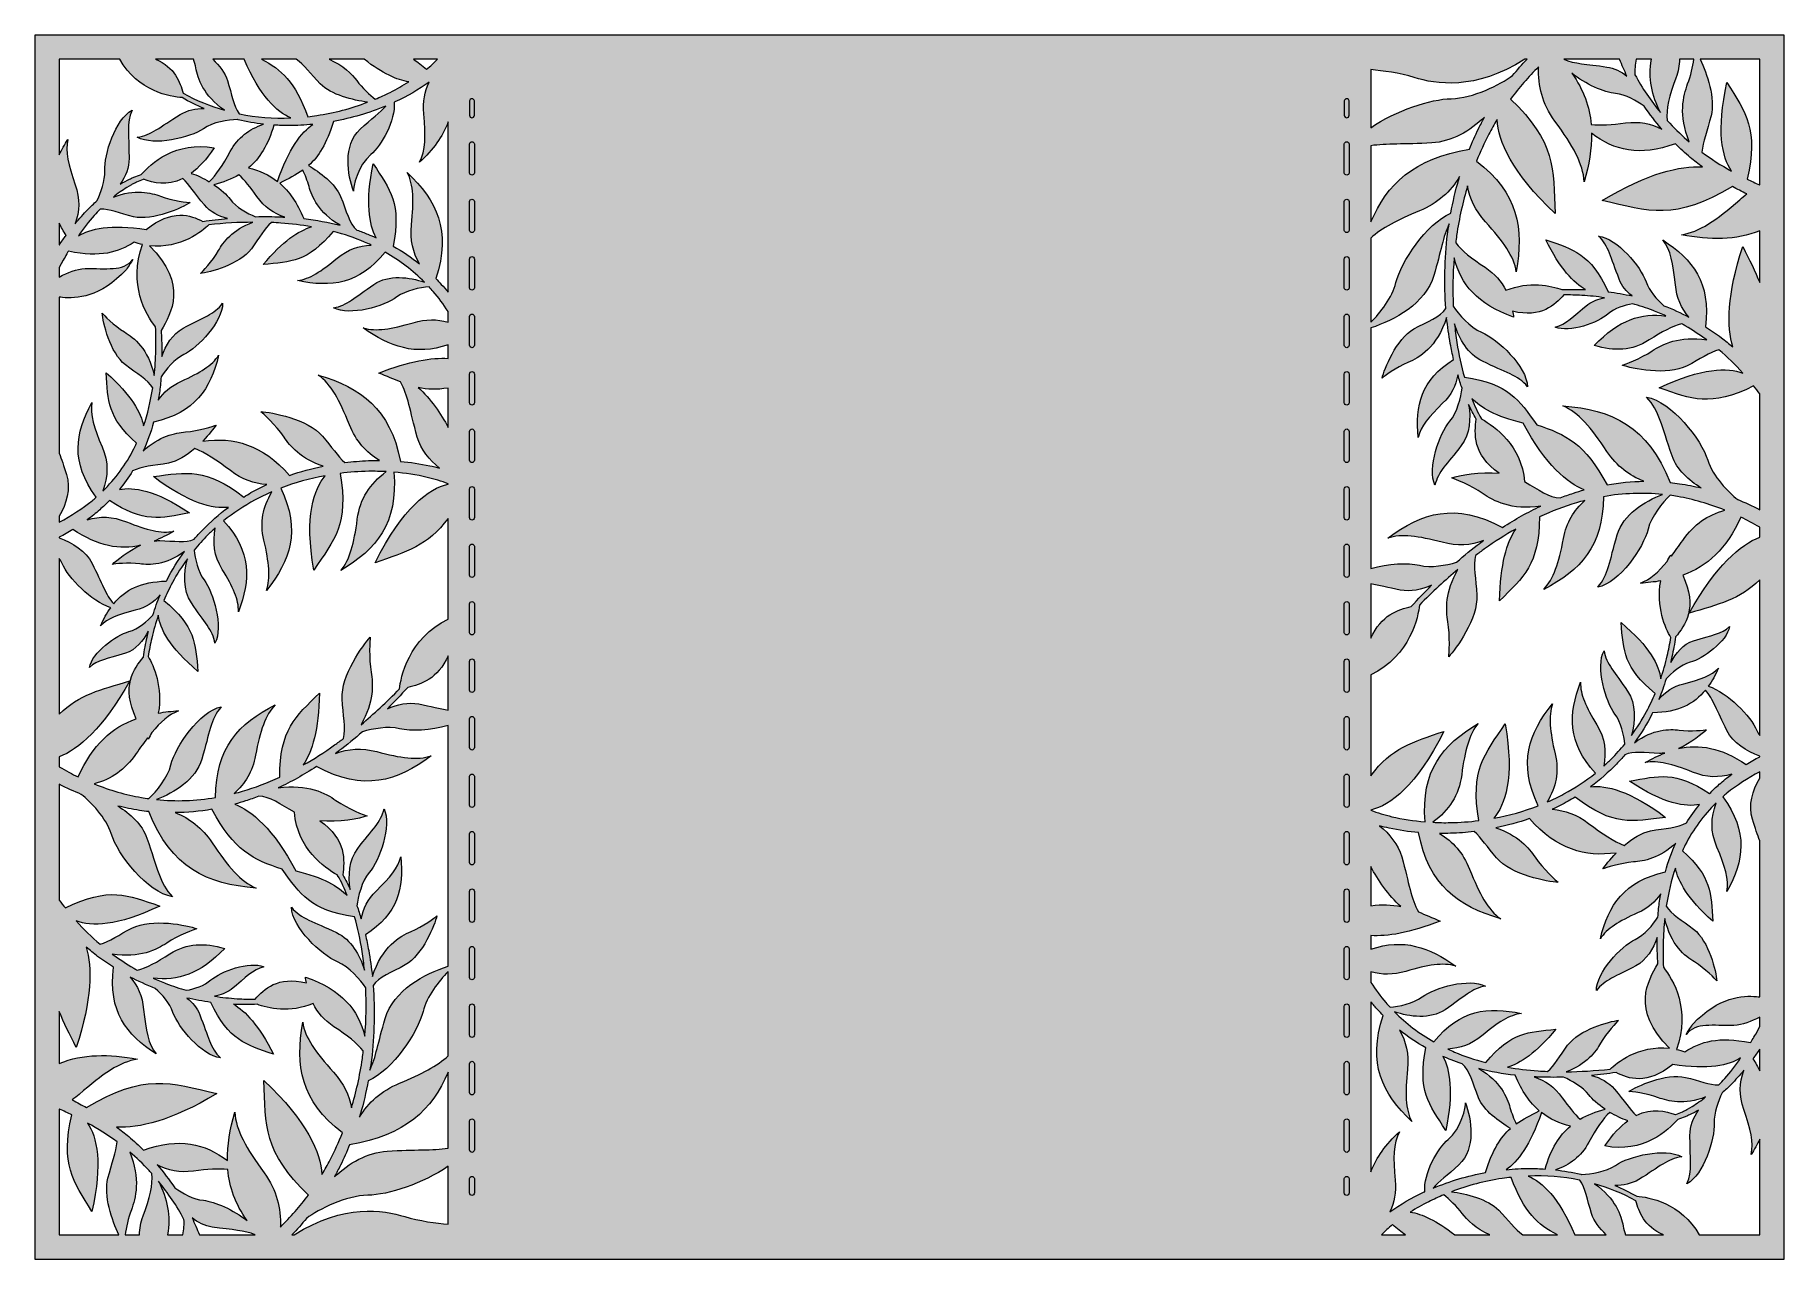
# Model space of a CAD drawing. Header units: inches. Extents: x 0 to 10, y -2 to 5.
import ezdxf

# ---------------------------------------------------------------- set-up
doc = ezdxf.new("R2010")
doc.units = ezdxf.units.IN
doc.header["$MEASUREMENT"] = 0
doc.layers.add('_U+0430_U+0440 2', color=7, linetype='Continuous')
doc.layers.add('_U+2018_U+043B_U+043E_U+0439_1', color=7, linetype='Continuous')

# ---------------------------------------------------------------- blocks, each defined once
blk = doc.blocks.new('block 2')
at = {"layer": '_U+0430_U+0440 2', "lineweight": 0}
for points in [[(2.545, 4.23), (2.553, 4.23), (2.559, 4.236), (2.559, 4.243), (2.559, 4.243), (2.559, 4.408), (2.559, 4.408), (2.559, 4.415), (2.553, 4.421), (2.545, 4.421), (2.538, 4.421), (2.532, 4.415), (2.532, 4.408), (2.532, 4.408), (2.532, 4.243), (2.532, 4.243), (2.532, 4.236), (2.538, 4.23), (2.545, 4.23)], [(2.545, 3.901), (2.553, 3.901), (2.559, 3.907), (2.559, 3.914), (2.559, 3.914), (2.559, 4.079), (2.559, 4.079), (2.559, 4.086), (2.553, 4.092), (2.545, 4.092), (2.538, 4.092), (2.532, 4.086), (2.532, 4.079), (2.532, 4.079), (2.532, 3.914), (2.532, 3.914), (2.532, 3.907), (2.538, 3.901), (2.545, 3.901)], [(2.545, 3.572), (2.553, 3.572), (2.559, 3.578), (2.559, 3.586), (2.559, 3.586), (2.559, 3.75), (2.559, 3.75), (2.559, 3.758), (2.553, 3.764), (2.545, 3.764), (2.538, 3.764), (2.532, 3.758), (2.532, 3.75), (2.532, 3.75), (2.532, 3.586), (2.532, 3.586), (2.532, 3.578), (2.538, 3.572), (2.545, 3.572)], [(2.545, 3.243), (2.553, 3.243), (2.559, 3.25), (2.559, 3.257), (2.559, 3.257), (2.559, 3.421), (2.559, 3.421), (2.559, 3.429), (2.553, 3.435), (2.545, 3.435), (2.538, 3.435), (2.532, 3.429), (2.532, 3.421), (2.532, 3.421), (2.532, 3.257), (2.532, 3.257), (2.532, 3.25), (2.538, 3.243), (2.545, 3.243)], [(2.545, 2.915), (2.553, 2.915), (2.559, 2.921), (2.559, 2.928), (2.559, 2.928), (2.559, 3.093), (2.559, 3.093), (2.559, 3.1), (2.553, 3.106), (2.545, 3.106), (2.538, 3.106), (2.532, 3.1), (2.532, 3.093), (2.532, 3.093), (2.532, 2.928), (2.532, 2.928), (2.532, 2.921), (2.538, 2.915), (2.545, 2.915)], [(2.545, 2.586), (2.553, 2.586), (2.559, 2.592), (2.559, 2.6), (2.559, 2.6), (2.559, 2.764), (2.559, 2.764), (2.559, 2.771), (2.553, 2.778), (2.545, 2.778), (2.538, 2.778), (2.532, 2.771), (2.532, 2.764), (2.532, 2.764), (2.532, 2.6), (2.532, 2.6), (2.532, 2.592), (2.538, 2.586), (2.545, 2.586)], [(2.545, 2.257), (2.553, 2.257), (2.559, 2.263), (2.559, 2.271), (2.559, 2.271), (2.559, 2.435), (2.559, 2.435), (2.559, 2.443), (2.553, 2.449), (2.545, 2.449), (2.538, 2.449), (2.532, 2.443), (2.532, 2.435), (2.532, 2.435), (2.532, 2.271), (2.532, 2.271), (2.532, 2.263), (2.538, 2.257), (2.545, 2.257)], [(2.545, 1.929), (2.553, 1.929), (2.559, 1.935), (2.559, 1.942), (2.559, 1.942), (2.559, 2.107), (2.559, 2.107), (2.559, 2.114), (2.553, 2.12), (2.545, 2.12), (2.538, 2.12), (2.532, 2.114), (2.532, 2.107), (2.532, 2.107), (2.532, 1.942), (2.532, 1.942), (2.532, 1.935), (2.538, 1.929), (2.545, 1.929)], [(2.545, 1.6), (2.553, 1.6), (2.559, 1.606), (2.559, 1.613), (2.559, 1.613), (2.559, 1.778), (2.559, 1.778), (2.559, 1.785), (2.553, 1.791), (2.545, 1.791), (2.538, 1.791), (2.532, 1.785), (2.532, 1.778), (2.532, 1.778), (2.532, 1.613), (2.532, 1.613), (2.532, 1.606), (2.538, 1.6), (2.545, 1.6)], [(2.545, 1.271), (2.553, 1.271), (2.559, 1.277), (2.559, 1.285), (2.559, 1.285), (2.559, 1.449), (2.559, 1.449), (2.559, 1.457), (2.553, 1.463), (2.545, 1.463), (2.538, 1.463), (2.532, 1.457), (2.532, 1.449), (2.532, 1.449), (2.532, 1.285), (2.532, 1.285), (2.532, 1.277), (2.538, 1.271), (2.545, 1.271)], [(2.545, 0.942), (2.553, 0.942), (2.559, 0.949), (2.559, 0.956), (2.559, 0.956), (2.559, 1.12), (2.559, 1.12), (2.559, 1.128), (2.553, 1.134), (2.545, 1.134), (2.538, 1.134), (2.532, 1.128), (2.532, 1.12), (2.532, 1.12), (2.532, 0.956), (2.532, 0.956), (2.532, 0.949), (2.538, 0.942), (2.545, 0.942)], [(2.545, 0.614), (2.553, 0.614), (2.559, 0.62), (2.559, 0.627), (2.559, 0.627), (2.559, 0.792), (2.559, 0.792), (2.559, 0.799), (2.553, 0.805), (2.545, 0.805), (2.538, 0.805), (2.532, 0.799), (2.532, 0.792), (2.532, 0.792), (2.532, 0.627), (2.532, 0.627), (2.532, 0.62), (2.538, 0.614), (2.545, 0.614)], [(2.545, 0.285), (2.553, 0.285), (2.559, 0.291), (2.559, 0.299), (2.559, 0.299), (2.559, 0.463), (2.559, 0.463), (2.559, 0.471), (2.553, 0.477), (2.545, 0.477), (2.538, 0.477), (2.532, 0.471), (2.532, 0.463), (2.532, 0.463), (2.532, 0.299), (2.532, 0.299), (2.532, 0.291), (2.538, 0.285), (2.545, 0.285)], [(2.545, -0.044), (2.553, -0.044), (2.559, -0.038), (2.559, -0.03), (2.559, -0.03), (2.559, 0.134), (2.559, 0.134), (2.559, 0.142), (2.553, 0.148), (2.545, 0.148), (2.538, 0.148), (2.532, 0.142), (2.532, 0.134), (2.532, 0.134), (2.532, -0.03), (2.532, -0.03), (2.532, -0.038), (2.538, -0.044), (2.545, -0.044)], [(2.545, -0.372), (2.553, -0.372), (2.559, -0.366), (2.559, -0.359), (2.559, -0.359), (2.559, -0.194), (2.559, -0.194), (2.559, -0.187), (2.553, -0.181), (2.545, -0.181), (2.538, -0.181), (2.532, -0.187), (2.532, -0.194), (2.532, -0.194), (2.532, -0.359), (2.532, -0.359), (2.532, -0.366), (2.538, -0.372), (2.545, -0.372)], [(2.545, -0.701), (2.553, -0.701), (2.559, -0.695), (2.559, -0.688), (2.559, -0.688), (2.559, -0.523), (2.559, -0.523), (2.559, -0.516), (2.553, -0.51), (2.545, -0.51), (2.538, -0.51), (2.532, -0.516), (2.532, -0.523), (2.532, -0.523), (2.532, -0.688), (2.532, -0.688), (2.532, -0.695), (2.538, -0.701), (2.545, -0.701)], [(2.545, -1.03), (2.553, -1.03), (2.559, -1.024), (2.559, -1.016), (2.559, -1.016), (2.559, -0.852), (2.559, -0.852), (2.559, -0.844), (2.553, -0.838), (2.545, -0.838), (2.538, -0.838), (2.532, -0.844), (2.532, -0.852), (2.532, -0.852), (2.532, -1.016), (2.532, -1.016), (2.532, -1.024), (2.538, -1.03), (2.545, -1.03)], [(2.545, -1.359), (2.553, -1.359), (2.559, -1.352), (2.559, -1.345), (2.559, -1.345), (2.559, -1.181), (2.559, -1.181), (2.559, -1.173), (2.553, -1.167), (2.545, -1.167), (2.538, -1.167), (2.532, -1.173), (2.532, -1.181), (2.532, -1.181), (2.532, -1.345), (2.532, -1.345), (2.532, -1.352), (2.538, -1.359), (2.545, -1.359)]]:
    blk.add_open_spline(points, degree=3, knots=[0, 0, 0, 0, 1, 1, 1, 2, 2, 2, 3, 3, 3, 4, 4, 4, 5, 5, 5, 6, 6, 6, 6], dxfattribs=at)
blk = doc.blocks.new('block 3')
at = {"layer": '_U+0430_U+0440 2', "lineweight": 0}
for points in [[(7.547, 4.23), (7.554, 4.23), (7.56, 4.236), (7.56, 4.243), (7.56, 4.243), (7.56, 4.408), (7.56, 4.408), (7.56, 4.415), (7.554, 4.421), (7.547, 4.421), (7.539, 4.421), (7.533, 4.415), (7.533, 4.408), (7.533, 4.408), (7.533, 4.243), (7.533, 4.243), (7.533, 4.236), (7.539, 4.23), (7.547, 4.23)], [(7.547, 3.901), (7.554, 3.901), (7.56, 3.907), (7.56, 3.914), (7.56, 3.914), (7.56, 4.079), (7.56, 4.079), (7.56, 4.086), (7.554, 4.092), (7.547, 4.092), (7.539, 4.092), (7.533, 4.086), (7.533, 4.079), (7.533, 4.079), (7.533, 3.914), (7.533, 3.914), (7.533, 3.907), (7.539, 3.901), (7.547, 3.901)], [(7.547, 3.572), (7.554, 3.572), (7.56, 3.578), (7.56, 3.586), (7.56, 3.586), (7.56, 3.75), (7.56, 3.75), (7.56, 3.758), (7.554, 3.764), (7.547, 3.764), (7.539, 3.764), (7.533, 3.758), (7.533, 3.75), (7.533, 3.75), (7.533, 3.586), (7.533, 3.586), (7.533, 3.578), (7.539, 3.572), (7.547, 3.572)], [(7.547, 3.243), (7.554, 3.243), (7.56, 3.25), (7.56, 3.257), (7.56, 3.257), (7.56, 3.421), (7.56, 3.421), (7.56, 3.429), (7.554, 3.435), (7.547, 3.435), (7.539, 3.435), (7.533, 3.429), (7.533, 3.421), (7.533, 3.421), (7.533, 3.257), (7.533, 3.257), (7.533, 3.25), (7.539, 3.243), (7.547, 3.243)], [(7.547, 2.915), (7.554, 2.915), (7.56, 2.921), (7.56, 2.928), (7.56, 2.928), (7.56, 3.093), (7.56, 3.093), (7.56, 3.1), (7.554, 3.106), (7.547, 3.106), (7.539, 3.106), (7.533, 3.1), (7.533, 3.093), (7.533, 3.093), (7.533, 2.928), (7.533, 2.928), (7.533, 2.921), (7.539, 2.915), (7.547, 2.915)], [(7.547, 2.586), (7.554, 2.586), (7.56, 2.592), (7.56, 2.6), (7.56, 2.6), (7.56, 2.764), (7.56, 2.764), (7.56, 2.771), (7.554, 2.778), (7.547, 2.778), (7.539, 2.778), (7.533, 2.771), (7.533, 2.764), (7.533, 2.764), (7.533, 2.6), (7.533, 2.6), (7.533, 2.592), (7.539, 2.586), (7.547, 2.586)], [(7.547, 2.257), (7.554, 2.257), (7.56, 2.263), (7.56, 2.271), (7.56, 2.271), (7.56, 2.435), (7.56, 2.435), (7.56, 2.443), (7.554, 2.449), (7.547, 2.449), (7.539, 2.449), (7.533, 2.443), (7.533, 2.435), (7.533, 2.435), (7.533, 2.271), (7.533, 2.271), (7.533, 2.263), (7.539, 2.257), (7.547, 2.257)], [(7.547, 1.929), (7.554, 1.929), (7.56, 1.935), (7.56, 1.942), (7.56, 1.942), (7.56, 2.107), (7.56, 2.107), (7.56, 2.114), (7.554, 2.12), (7.547, 2.12), (7.539, 2.12), (7.533, 2.114), (7.533, 2.107), (7.533, 2.107), (7.533, 1.942), (7.533, 1.942), (7.533, 1.935), (7.539, 1.929), (7.547, 1.929)], [(7.547, 1.6), (7.554, 1.6), (7.56, 1.606), (7.56, 1.613), (7.56, 1.613), (7.56, 1.778), (7.56, 1.778), (7.56, 1.785), (7.554, 1.791), (7.547, 1.791), (7.539, 1.791), (7.533, 1.785), (7.533, 1.778), (7.533, 1.778), (7.533, 1.613), (7.533, 1.613), (7.533, 1.606), (7.539, 1.6), (7.547, 1.6)], [(7.547, 1.271), (7.554, 1.271), (7.56, 1.277), (7.56, 1.285), (7.56, 1.285), (7.56, 1.449), (7.56, 1.449), (7.56, 1.457), (7.554, 1.463), (7.547, 1.463), (7.539, 1.463), (7.533, 1.457), (7.533, 1.449), (7.533, 1.449), (7.533, 1.285), (7.533, 1.285), (7.533, 1.277), (7.539, 1.271), (7.547, 1.271)], [(7.547, 0.942), (7.554, 0.942), (7.56, 0.949), (7.56, 0.956), (7.56, 0.956), (7.56, 1.12), (7.56, 1.12), (7.56, 1.128), (7.554, 1.134), (7.547, 1.134), (7.539, 1.134), (7.533, 1.128), (7.533, 1.12), (7.533, 1.12), (7.533, 0.956), (7.533, 0.956), (7.533, 0.949), (7.539, 0.942), (7.547, 0.942)], [(7.547, 0.614), (7.554, 0.614), (7.56, 0.62), (7.56, 0.627), (7.56, 0.627), (7.56, 0.792), (7.56, 0.792), (7.56, 0.799), (7.554, 0.805), (7.547, 0.805), (7.539, 0.805), (7.533, 0.799), (7.533, 0.792), (7.533, 0.792), (7.533, 0.627), (7.533, 0.627), (7.533, 0.62), (7.539, 0.614), (7.547, 0.614)], [(7.547, 0.285), (7.554, 0.285), (7.56, 0.291), (7.56, 0.299), (7.56, 0.299), (7.56, 0.463), (7.56, 0.463), (7.56, 0.471), (7.554, 0.477), (7.547, 0.477), (7.539, 0.477), (7.533, 0.471), (7.533, 0.463), (7.533, 0.463), (7.533, 0.299), (7.533, 0.299), (7.533, 0.291), (7.539, 0.285), (7.547, 0.285)], [(7.547, -0.044), (7.554, -0.044), (7.56, -0.038), (7.56, -0.03), (7.56, -0.03), (7.56, 0.134), (7.56, 0.134), (7.56, 0.142), (7.554, 0.148), (7.547, 0.148), (7.539, 0.148), (7.533, 0.142), (7.533, 0.134), (7.533, 0.134), (7.533, -0.03), (7.533, -0.03), (7.533, -0.038), (7.539, -0.044), (7.547, -0.044)], [(7.547, -0.372), (7.554, -0.372), (7.56, -0.366), (7.56, -0.359), (7.56, -0.359), (7.56, -0.194), (7.56, -0.194), (7.56, -0.187), (7.554, -0.181), (7.547, -0.181), (7.539, -0.181), (7.533, -0.187), (7.533, -0.194), (7.533, -0.194), (7.533, -0.359), (7.533, -0.359), (7.533, -0.366), (7.539, -0.372), (7.547, -0.372)], [(7.547, -0.701), (7.554, -0.701), (7.56, -0.695), (7.56, -0.688), (7.56, -0.688), (7.56, -0.523), (7.56, -0.523), (7.56, -0.516), (7.554, -0.51), (7.547, -0.51), (7.539, -0.51), (7.533, -0.516), (7.533, -0.523), (7.533, -0.523), (7.533, -0.688), (7.533, -0.688), (7.533, -0.695), (7.539, -0.701), (7.547, -0.701)], [(7.547, -1.03), (7.554, -1.03), (7.56, -1.024), (7.56, -1.016), (7.56, -1.016), (7.56, -0.852), (7.56, -0.852), (7.56, -0.844), (7.554, -0.838), (7.547, -0.838), (7.539, -0.838), (7.533, -0.844), (7.533, -0.852), (7.533, -0.852), (7.533, -1.016), (7.533, -1.016), (7.533, -1.024), (7.539, -1.03), (7.547, -1.03)], [(7.547, -1.359), (7.554, -1.359), (7.56, -1.352), (7.56, -1.345), (7.56, -1.345), (7.56, -1.181), (7.56, -1.181), (7.56, -1.173), (7.554, -1.167), (7.547, -1.167), (7.539, -1.167), (7.533, -1.173), (7.533, -1.181), (7.533, -1.181), (7.533, -1.345), (7.533, -1.345), (7.533, -1.352), (7.539, -1.359), (7.547, -1.359)]]:
    blk.add_open_spline(points, degree=3, knots=[0, 0, 0, 0, 1, 1, 1, 2, 2, 2, 3, 3, 3, 4, 4, 4, 5, 5, 5, 6, 6, 6, 6], dxfattribs=at)

msp = doc.modelspace()

# ---------------------------------------------------------------- hatches: boundary and pattern name
at = {"layer": '_U+2018_U+043B_U+043E_U+0439_1', "true_color": 0xe099bf}
h = msp.add_hatch(color=231, dxfattribs=at)
h.dxf.hatch_style = 2
h.paths.add_polyline_path([(7.547, 5.031), (7.546, 5.031), (2.548, 5.031), (2.545, 5.031), (0.047, 5.031), (0.047, -1.969), (2.545, -1.969), (2.548, -1.969), (7.546, -1.969), (7.547, -1.969), (10.047, -1.969), (10.047, 5.031)])
edge = h.paths.add_edge_path()
edge.add_spline(control_points=[(2.349, 4.892), (2.329, 4.872), (2.308, 4.853), (2.285, 4.835), (2.259, 4.858), (2.235, 4.877), (2.212, 4.892), (2.212, 4.892), (2.349, 4.892), (2.349, 4.892)], knot_values=[0, 0, 0, 0, 1, 1, 1, 2, 2, 2, 3, 3, 3, 3], degree=3, periodic=1)
edge = h.paths.add_edge_path()
edge.add_spline(control_points=[(1.93, 4.892), (2.034, 4.81), (2.118, 4.774), (2.184, 4.763), (2.15, 4.742), (2.115, 4.722), (2.078, 4.703), (2.05, 4.689), (2.021, 4.676), (1.992, 4.664), (1.963, 4.688), (1.918, 4.729), (1.887, 4.77), (1.858, 4.808), (1.81, 4.858), (1.729, 4.892), (1.729, 4.892), (1.93, 4.892), (1.93, 4.892)], knot_values=[0, 0, 0, 0, 1, 1, 1, 2, 2, 2, 3, 3, 3, 4, 4, 4, 5, 5, 5, 6, 6, 6, 6], degree=3, periodic=1)
edge = h.paths.add_edge_path()
edge.add_spline(control_points=[(1.541, 4.892), (1.585, 4.862), (1.624, 4.808), (1.678, 4.752), (1.742, 4.688), (1.865, 4.658), (1.949, 4.647), (1.856, 4.611), (1.758, 4.586), (1.658, 4.571), (1.641, 4.568), (1.624, 4.566), (1.607, 4.564), (1.534, 4.765), (1.455, 4.834), (1.343, 4.892), (1.343, 4.892), (1.541, 4.892), (1.541, 4.892)], knot_values=[0, 0, 0, 0, 1, 1, 1, 2, 2, 2, 3, 3, 3, 4, 4, 4, 5, 5, 5, 6, 6, 6, 6], degree=3, periodic=1)
edge = h.paths.add_edge_path()
edge.add_spline(control_points=[(0.765, 4.109), (0.711, 4.129), (0.618, 4.152), (0.495, 4.104), (0.52, 4.125), (0.546, 4.143), (0.572, 4.159), (0.572, 4.159), (0.599, 4.175), (0.599, 4.175), (0.605, 4.178), (0.611, 4.181), (0.616, 4.183), (0.62, 4.185), (0.623, 4.187), (0.627, 4.189), (0.639, 4.195), (0.652, 4.2), (0.665, 4.205), (0.666, 4.205), (0.667, 4.206), (0.667, 4.206), (0.724, 4.185), (0.801, 4.164), (0.892, 4.21), (0.928, 4.176), (0.959, 4.127), (1.016, 4.059), (1.05, 4.019), (1.097, 3.995), (1.147, 3.982), (1.102, 3.977), (1.055, 3.972), (1.007, 3.965), (0.936, 4.002), (0.832, 4.038), (0.683, 3.919), (0.479, 3.951), (0.362, 3.923), (0.295, 3.882), (0.325, 3.926), (0.355, 3.964), (0.386, 3.999), (0.397, 4.012), (0.408, 4.024), (0.42, 4.035), (0.472, 4.037), (0.533, 4.011), (0.61, 3.992), (0.721, 3.965), (0.891, 4.044), (0.934, 4.073), (0.923, 4.073), (0.833, 4.083), (0.765, 4.109)], knot_values=[0, 0, 0, 0, 1, 1, 1, 2, 2, 2, 3, 3, 3, 4, 4, 4, 5, 5, 5, 6, 6, 6, 7, 7, 7, 8, 8, 8, 9, 9, 9, 10, 10, 10, 11, 11, 11, 12, 12, 12, 13, 13, 13, 14, 14, 14, 15, 15, 15, 16, 16, 16, 17, 17, 17, 18, 18, 18, 18], degree=3, periodic=1)
edge = h.paths.add_edge_path()
edge.add_spline(control_points=[(1.069, 4.175), (1.122, 4.188), (1.17, 4.206), (1.213, 4.232), (1.246, 4.201), (1.278, 4.16), (1.316, 4.108), (1.36, 4.046), (1.412, 4.011), (1.475, 3.989), (1.468, 3.99), (1.461, 3.99), (1.454, 3.991), (1.407, 3.993), (1.358, 3.993), (1.308, 3.992), (1.261, 4.011), (1.197, 4.047), (1.163, 4.092), (1.144, 4.118), (1.11, 4.148), (1.069, 4.175)], knot_values=[0, 0, 0, 0, 1, 1, 1, 2, 2, 2, 3, 3, 3, 4, 4, 4, 5, 5, 5, 6, 6, 6, 7, 7, 7, 7], degree=3, periodic=1)
edge = h.paths.add_edge_path()
edge.add_spline(control_points=[(1.446, 4.183), (1.496, 4.209), (1.539, 4.232), (1.578, 4.259), (1.591, 4.231), (1.605, 4.197), (1.614, 4.164), (1.63, 4.107), (1.668, 4.015), (1.791, 3.943), (1.725, 3.96), (1.656, 3.972), (1.584, 3.981), (1.546, 4.072), (1.5, 4.137), (1.446, 4.183)], knot_values=[0, 0, 0, 0, 1, 1, 1, 2, 2, 2, 3, 3, 3, 4, 4, 4, 5, 5, 5, 5], degree=3, periodic=1)
edge = h.paths.add_edge_path()
edge.add_spline(control_points=[(1.434, 4.193), (1.385, 4.232), (1.33, 4.256), (1.268, 4.271), (1.331, 4.325), (1.38, 4.403), (1.413, 4.516), (1.442, 4.514), (1.471, 4.513), (1.5, 4.513), (1.545, 4.513), (1.59, 4.516), (1.636, 4.52), (1.571, 4.475), (1.497, 4.382), (1.434, 4.193)], knot_values=[0, 0, 0, 0, 1, 1, 1, 2, 2, 2, 3, 3, 3, 4, 4, 4, 5, 5, 5, 5], degree=3, periodic=1)
edge = h.paths.add_edge_path()
edge.add_spline(control_points=[(1.243, 4.892), (1.334, 4.68), (1.43, 4.591), (1.509, 4.557), (1.409, 4.553), (1.312, 4.561), (1.217, 4.58), (1.216, 4.58), (1.215, 4.58), (1.214, 4.581), (1.182, 4.625), (1.173, 4.692), (1.147, 4.771), (1.134, 4.814), (1.101, 4.856), (1.064, 4.892), (1.064, 4.892), (1.243, 4.892), (1.243, 4.892)], knot_values=[0, 0, 0, 0, 1, 1, 1, 2, 2, 2, 3, 3, 3, 4, 4, 4, 5, 5, 5, 6, 6, 6, 6], degree=3, periodic=1)
edge = h.paths.add_edge_path()
edge.add_spline(control_points=[(0.954, 4.892), (0.959, 4.876), (0.964, 4.859), (0.967, 4.843), (0.978, 4.783), (1.01, 4.685), (1.13, 4.601), (1.049, 4.624), (0.97, 4.657), (0.894, 4.698), (0.877, 4.762), (0.847, 4.846), (0.737, 4.892), (0.737, 4.892), (0.954, 4.892), (0.954, 4.892)], knot_values=[0, 0, 0, 0, 1, 1, 1, 2, 2, 2, 3, 3, 3, 4, 4, 4, 5, 5, 5, 5], degree=3, periodic=1)
edge = h.paths.add_edge_path()
edge.add_spline(control_points=[(0.186, 4.892), (0.186, 4.892), (0.532, 4.892), (0.532, 4.892), (0.633, 4.71), (0.824, 4.676), (0.889, 4.673), (0.93, 4.649), (0.972, 4.628), (1.015, 4.61), (0.966, 4.611), (0.918, 4.602), (0.877, 4.576), (0.759, 4.505), (0.713, 4.457), (0.632, 4.447), (0.727, 4.393), (0.932, 4.443), (1.01, 4.495), (1.064, 4.533), (1.151, 4.546), (1.204, 4.548), (1.206, 4.547), (1.208, 4.547), (1.209, 4.546), (1.257, 4.535), (1.305, 4.527), (1.354, 4.521), (1.27, 4.492), (1.209, 4.448), (1.163, 4.364), (1.12, 4.286), (1.084, 4.23), (1.043, 4.192), (1.01, 4.212), (0.975, 4.229), (0.94, 4.24), (0.982, 4.272), (1.026, 4.318), (1.072, 4.385), (0.854, 4.428), (0.705, 4.294), (0.655, 4.233), (0.641, 4.229), (0.627, 4.224), (0.613, 4.218), (0.61, 4.216), (0.606, 4.215), (0.603, 4.214), (0.596, 4.211), (0.59, 4.208), (0.583, 4.205), (0.583, 4.205), (0.555, 4.19), (0.555, 4.19), (0.548, 4.187), (0.542, 4.183), (0.535, 4.179), (0.565, 4.223), (0.585, 4.272), (0.585, 4.325), (0.585, 4.462), (0.569, 4.526), (0.602, 4.601), (0.506, 4.548), (0.442, 4.347), (0.446, 4.254), (0.449, 4.197), (0.424, 4.129), (0.401, 4.082), (0.383, 4.067), (0.366, 4.05), (0.349, 4.033), (0.325, 4.008), (0.3, 3.981), (0.276, 3.951), (0.302, 4.024), (0.306, 4.093), (0.277, 4.175), (0.237, 4.288), (0.219, 4.366), (0.235, 4.434), (0.216, 4.404), (0.2, 4.375), (0.186, 4.346), (0.186, 4.346), (0.186, 4.892), (0.186, 4.892)], knot_values=[0, 0, 0, 0, 1, 1, 1, 2, 2, 2, 3, 3, 3, 4, 4, 4, 5, 5, 5, 6, 6, 6, 7, 7, 7, 8, 8, 8, 9, 9, 9, 10, 10, 10, 11, 11, 11, 12, 12, 12, 13, 13, 13, 14, 14, 14, 15, 15, 15, 16, 16, 16, 17, 17, 17, 18, 18, 18, 19, 19, 19, 20, 20, 20, 21, 21, 21, 22, 22, 22, 23, 23, 23, 24, 24, 24, 25, 25, 25, 26, 26, 26, 27, 27, 27, 28, 28, 28, 29, 29, 29, 29], degree=3, periodic=1)
edge = h.paths.add_edge_path()
edge.add_spline(control_points=[(0.186, 3.955), (0.197, 3.932), (0.21, 3.909), (0.225, 3.885), (0.212, 3.868), (0.2, 3.851), (0.187, 3.832), (0.187, 3.832), (0.186, 3.831), (0.186, 3.831), (0.186, 3.831), (0.186, 3.955), (0.186, 3.955)], knot_values=[0, 0, 0, 0, 1, 1, 1, 2, 2, 2, 3, 3, 3, 4, 4, 4, 4], degree=3, periodic=1)
edge = h.paths.add_edge_path()
edge.add_spline(control_points=[(0.186, 2.28), (0.226, 2.35), (0.253, 2.437), (0.228, 2.517), (0.212, 2.567), (0.198, 2.606), (0.186, 2.639), (0.186, 2.639), (0.186, 3.532), (0.186, 3.532), (0.192, 3.531), (0.198, 3.531), (0.205, 3.53), (0.282, 3.523), (0.421, 3.529), (0.569, 3.689), (0.569, 3.689), (0.584, 3.713), (0.606, 3.747), (0.548, 3.676), (0.456, 3.699), (0.333, 3.695), (0.285, 3.694), (0.234, 3.674), (0.186, 3.647), (0.186, 3.647), (0.186, 3.702), (0.186, 3.702), (0.186, 3.702), (0.209, 3.744), (0.209, 3.744), (0.216, 3.756), (0.222, 3.767), (0.229, 3.779), (0.232, 3.784), (0.235, 3.789), (0.238, 3.794), (0.427, 3.758), (0.518, 3.787), (0.614, 3.846), (0.63, 3.841), (0.646, 3.836), (0.661, 3.833), (0.581, 3.605), (0.679, 3.433), (0.737, 3.362), (0.739, 3.315), (0.739, 3.271), (0.738, 3.228), (0.737, 3.177), (0.734, 3.129), (0.729, 3.084), (0.695, 3.235), (0.612, 3.301), (0.559, 3.333), (0.499, 3.369), (0.438, 3.431), (0.431, 3.44), (0.435, 3.39), (0.476, 3.213), (0.564, 3.145), (0.631, 3.093), (0.692, 3.061), (0.72, 3.013), (0.708, 2.936), (0.691, 2.863), (0.668, 2.796), (0.653, 2.87), (0.599, 2.971), (0.454, 3.1), (0.465, 2.938), (0.461, 2.845), (0.628, 2.697), (0.623, 2.685), (0.618, 2.674), (0.612, 2.664), (0.567, 2.575), (0.506, 2.493), (0.435, 2.423), (0.465, 2.509), (0.469, 2.586), (0.431, 2.676), (0.384, 2.784), (0.361, 2.86), (0.373, 2.929), (0.276, 2.751), (0.25, 2.591), (0.396, 2.388), (0.389, 2.381), (0.381, 2.374), (0.374, 2.368), (0.318, 2.323), (0.256, 2.282), (0.186, 2.245), (0.186, 2.245), (0.186, 2.28), (0.186, 2.28)], knot_values=[0, 0, 0, 0, 1, 1, 1, 2, 2, 2, 3, 3, 3, 4, 4, 4, 5, 5, 5, 6, 6, 6, 7, 7, 7, 8, 8, 8, 9, 9, 9, 10, 10, 10, 11, 11, 11, 12, 12, 12, 13, 13, 13, 14, 14, 14, 15, 15, 15, 16, 16, 16, 17, 17, 17, 18, 18, 18, 19, 19, 19, 20, 20, 20, 21, 21, 21, 22, 22, 22, 23, 23, 23, 24, 24, 24, 25, 25, 25, 26, 26, 26, 27, 27, 27, 28, 28, 28, 29, 29, 29, 30, 30, 30, 31, 31, 31, 32, 32, 32, 32], degree=3, periodic=1)
edge = h.paths.add_edge_path()
edge.add_spline(control_points=[(1.153, 2.33), (1.1, 2.291), (1.05, 2.247), (1.005, 2.2), (0.988, 2.183), (0.973, 2.166), (0.958, 2.148), (0.908, 2.124), (0.843, 2.139), (0.76, 2.14), (0.749, 2.14), (0.739, 2.139), (0.728, 2.137), (0.765, 2.152), (0.802, 2.171), (0.84, 2.193), (0.768, 2.178), (0.687, 2.201), (0.57, 2.247), (0.49, 2.279), (0.419, 2.28), (0.346, 2.259), (0.371, 2.277), (0.395, 2.296), (0.417, 2.316), (0.437, 2.333), (0.455, 2.351), (0.473, 2.369), (0.669, 2.238), (0.763, 2.267), (0.931, 2.299), (0.735, 2.43), (0.608, 2.448), (0.53, 2.432), (0.557, 2.465), (0.582, 2.501), (0.605, 2.538), (0.655, 2.566), (0.726, 2.567), (0.81, 2.583), (0.861, 2.593), (0.914, 2.627), (0.96, 2.666), (1.02, 2.643), (1.084, 2.6), (1.164, 2.54), (1.232, 2.489), (1.299, 2.465), (1.372, 2.46), (1.341, 2.445), (1.311, 2.43), (1.282, 2.414), (1.268, 2.406), (1.254, 2.398), (1.241, 2.389), (1.023, 2.557), (0.916, 2.531), (0.724, 2.506), (0.927, 2.352), (1.064, 2.32), (1.153, 2.33)], knot_values=[0, 0, 0, 0, 1, 1, 1, 2, 2, 2, 3, 3, 3, 4, 4, 4, 5, 5, 5, 6, 6, 6, 7, 7, 7, 8, 8, 8, 9, 9, 9, 10, 10, 10, 11, 11, 11, 12, 12, 12, 13, 13, 13, 14, 14, 14, 15, 15, 15, 16, 16, 16, 17, 17, 17, 18, 18, 18, 19, 19, 19, 20, 20, 20, 20], degree=3, periodic=1)
edge = h.paths.add_edge_path()
edge.add_spline(control_points=[(0.186, 2.159), (0.213, 2.173), (0.239, 2.188), (0.264, 2.204), (0.409, 2.106), (0.531, 2.085), (0.651, 2.113), (0.578, 2.08), (0.512, 2.027), (0.49, 2.004), (0.5, 2.006), (0.581, 2.015), (0.646, 2.007), (0.701, 1.999), (0.795, 1.998), (0.902, 2.078), (0.865, 2.027), (0.831, 1.973), (0.802, 1.916), (0.801, 1.913), (0.8, 1.911), (0.798, 1.908), (0.652, 1.905), (0.561, 1.858), (0.497, 1.778), (0.451, 1.83), (0.43, 1.898), (0.374, 2.009), (0.336, 2.082), (0.262, 2.128), (0.186, 2.155), (0.186, 2.155), (0.186, 2.159), (0.186, 2.159)], knot_values=[0, 0, 0, 0, 1, 1, 1, 2, 2, 2, 3, 3, 3, 4, 4, 4, 5, 5, 5, 6, 6, 6, 7, 7, 7, 8, 8, 8, 9, 9, 9, 10, 10, 10, 11, 11, 11, 11], degree=3, periodic=1)
edge = h.paths.add_edge_path()
edge.add_spline(control_points=[(0.186, 0.903), (0.296, 0.947), (0.436, 1.064), (0.589, 1.337), (0.421, 1.288), (0.301, 1.26), (0.186, 1.148), (0.186, 1.148), (0.186, 2.038), (0.186, 2.038), (0.192, 2.028), (0.198, 2.018), (0.202, 2.009), (0.239, 1.927), (0.367, 1.792), (0.48, 1.756), (0.458, 1.725), (0.439, 1.691), (0.422, 1.653), (0.462, 1.695), (0.524, 1.718), (0.619, 1.741), (0.682, 1.757), (0.726, 1.786), (0.763, 1.83), (0.747, 1.792), (0.733, 1.753), (0.721, 1.714), (0.693, 1.683), (0.637, 1.633), (0.584, 1.619), (0.511, 1.599), (0.374, 1.5), (0.358, 1.414), (0.406, 1.458), (0.459, 1.462), (0.564, 1.496), (0.624, 1.515), (0.666, 1.566), (0.695, 1.621), (0.693, 1.61), (0.69, 1.599), (0.688, 1.588), (0.679, 1.551), (0.673, 1.513), (0.667, 1.473), (0.612, 1.408), (0.538, 1.307), (0.626, 1.121), (0.487, 1.071), (0.376, 0.973), (0.294, 0.788), (0.26, 0.805), (0.224, 0.824), (0.186, 0.846), (0.186, 0.846), (0.186, 0.903), (0.186, 0.903)], knot_values=[0, 0, 0, 0, 1, 1, 1, 2, 2, 2, 3, 3, 3, 4, 4, 4, 5, 5, 5, 6, 6, 6, 7, 7, 7, 8, 8, 8, 9, 9, 9, 10, 10, 10, 11, 11, 11, 12, 12, 12, 13, 13, 13, 14, 14, 14, 15, 15, 15, 16, 16, 16, 17, 17, 17, 18, 18, 18, 19, 19, 19, 19], degree=3, periodic=1)
edge = h.paths.add_edge_path()
edge.add_spline(control_points=[(0.186, 0.746), (0.23, 0.724), (0.272, 0.705), (0.312, 0.688), (0.364, 0.647), (0.455, 0.554), (0.483, 0.464), (0.519, 0.345), (0.69, 0.125), (0.833, 0.103), (0.757, 0.18), (0.749, 0.267), (0.687, 0.438), (0.658, 0.518), (0.593, 0.578), (0.52, 0.622), (0.561, 0.612), (0.603, 0.603), (0.644, 0.597), (0.662, 0.594), (0.68, 0.592), (0.698, 0.59), (0.825, 0.266), (1.031, 0.175), (1.311, 0.153), (1.222, 0.191), (1.151, 0.276), (1.06, 0.412), (1.001, 0.499), (0.933, 0.551), (0.848, 0.584), (0.918, 0.585), (0.989, 0.591), (1.059, 0.603), (1.184, 0.367), (1.296, 0.314), (1.46, 0.261), (1.565, 0.116), (1.618, 0.028), (1.874, -0.012), (1.892, -0.074), (1.907, -0.14), (1.918, -0.21), (1.923, -0.245), (1.927, -0.281), (1.931, -0.316), (1.904, -0.231), (1.855, -0.142), (1.771, -0.102), (1.639, -0.038), (1.569, -0.024), (1.513, 0.043), (1.519, -0.074), (1.683, -0.23), (1.776, -0.269), (1.843, -0.297), (1.908, -0.372), (1.938, -0.418), (1.943, -0.509), (1.941, -0.601), (1.933, -0.694), (1.894, -0.543), (1.803, -0.429), (1.593, -0.356), (1.595, -0.367), (1.597, -0.378), (1.599, -0.389), (1.434, -0.349), (1.356, -0.426), (1.306, -0.482), (1.272, -0.483), (1.238, -0.482), (1.203, -0.48), (1.159, -0.477), (1.115, -0.472), (1.073, -0.466), (1.107, -0.46), (1.14, -0.448), (1.168, -0.427), (1.257, -0.357), (1.29, -0.314), (1.355, -0.298), (1.272, -0.263), (1.11, -0.323), (1.052, -0.373), (1.016, -0.405), (0.957, -0.424), (0.914, -0.432), (0.874, -0.421), (0.834, -0.408), (0.796, -0.393), (0.771, -0.383), (0.746, -0.373), (0.722, -0.362), (0.862, -0.38), (0.992, -0.34), (1.132, -0.192), (1.013, -0.161), (0.92, -0.159), (0.818, -0.224), (0.744, -0.271), (0.686, -0.303), (0.633, -0.317), (0.626, -0.313), (0.619, -0.309), (0.612, -0.306), (0.569, -0.28), (0.528, -0.253), (0.489, -0.225), (0.645, -0.25), (0.744, -0.199), (0.8, -0.162), (0.867, -0.117), (0.961, -0.083), (0.973, -0.08), (0.92, -0.06), (0.715, -0.018), (0.601, -0.076), (0.529, -0.113), (0.473, -0.154), (0.419, -0.169), (0.372, -0.128), (0.326, -0.083), (0.283, -0.035), (0.369, -0.067), (0.516, -0.068), (0.76, 0.05), (0.573, 0.114), (0.471, 0.162), (0.221, 0.039), (0.209, 0.053), (0.197, 0.068), (0.186, 0.084), (0.186, 0.084), (0.186, 0.746), (0.186, 0.746)], knot_values=[0, 0, 0, 0, 1, 1, 1, 2, 2, 2, 3, 3, 3, 4, 4, 4, 5, 5, 5, 6, 6, 6, 7, 7, 7, 8, 8, 8, 9, 9, 9, 10, 10, 10, 11, 11, 11, 12, 12, 12, 13, 13, 13, 14, 14, 14, 15, 15, 15, 16, 16, 16, 17, 17, 17, 18, 18, 18, 19, 19, 19, 20, 20, 20, 21, 21, 21, 22, 22, 22, 23, 23, 23, 24, 24, 24, 25, 25, 25, 26, 26, 26, 27, 27, 27, 28, 28, 28, 29, 29, 29, 30, 30, 30, 31, 31, 31, 32, 32, 32, 33, 33, 33, 34, 34, 34, 35, 35, 35, 36, 36, 36, 37, 37, 37, 38, 38, 38, 39, 39, 39, 40, 40, 40, 41, 41, 41, 42, 42, 42, 43, 43, 43, 44, 44, 44, 45, 45, 45, 45], degree=3, periodic=1)
edge = h.paths.add_edge_path()
edge.add_spline(control_points=[(1.189, 0.633), (1.21, 0.638), (1.23, 0.644), (1.251, 0.651), (1.276, 0.659), (1.301, 0.668), (1.326, 0.678), (1.39, 0.677), (1.45, 0.632), (1.53, 0.586), (1.549, 0.379), (1.701, 0.268), (1.775, 0.228), (1.776, 0.227), (1.776, 0.226), (1.777, 0.225), (1.8, 0.188), (1.817, 0.147), (1.832, 0.11), (1.783, 0.162), (1.694, 0.215), (1.539, 0.251), (1.408, 0.493), (1.286, 0.595), (1.189, 0.633)], knot_values=[0, 0, 0, 0, 1, 1, 1, 2, 2, 2, 3, 3, 3, 4, 4, 4, 5, 5, 5, 6, 6, 6, 7, 7, 7, 8, 8, 8, 8], degree=3, periodic=1)
edge = h.paths.add_edge_path()
edge.add_spline(control_points=[(0.186, -1.83), (0.186, -1.83), (0.186, -1.111), (0.186, -1.111), (0.186, -1.112), (0.187, -1.112), (0.188, -1.112), (0.212, -1.123), (0.235, -1.133), (0.258, -1.144), (0.191, -1.428), (0.264, -1.521), (0.373, -1.697), (0.435, -1.42), (0.401, -1.271), (0.348, -1.191), (0.407, -1.224), (0.463, -1.26), (0.516, -1.298), (0.513, -1.357), (0.485, -1.423), (0.464, -1.506), (0.439, -1.606), (0.487, -1.748), (0.526, -1.83), (0.526, -1.83), (0.186, -1.83), (0.186, -1.83)], knot_values=[0, 0, 0, 0, 1, 1, 1, 2, 2, 2, 3, 3, 3, 4, 4, 4, 5, 5, 5, 6, 6, 6, 7, 7, 7, 8, 8, 8, 9, 9, 9, 9], degree=3, periodic=1)
edge = h.paths.add_edge_path()
edge.add_spline(control_points=[(0.665, -1.722), (0.652, -1.76), (0.645, -1.796), (0.644, -1.83), (0.644, -1.83), (0.562, -1.83), (0.562, -1.83), (0.568, -1.79), (0.58, -1.734), (0.598, -1.688), (0.623, -1.623), (0.651, -1.509), (0.589, -1.357), (0.627, -1.389), (0.664, -1.425), (0.7, -1.463), (0.705, -1.469), (0.71, -1.475), (0.716, -1.48), (0.722, -1.545), (0.702, -1.62), (0.665, -1.722)], knot_values=[0, 0, 0, 0, 1, 1, 1, 2, 2, 2, 3, 3, 3, 4, 4, 4, 5, 5, 5, 6, 6, 6, 7, 7, 7, 7], degree=3, periodic=1)
edge = h.paths.add_edge_path()
edge.add_spline(control_points=[(0.893, -1.83), (0.893, -1.83), (0.804, -1.83), (0.804, -1.83), (0.826, -1.721), (0.803, -1.623), (0.753, -1.524), (0.781, -1.558), (0.807, -1.593), (0.832, -1.63), (0.856, -1.666), (0.879, -1.703), (0.899, -1.742), (0.9, -1.767), (0.899, -1.799), (0.893, -1.83)], knot_values=[0, 0, 0, 0, 1, 1, 1, 2, 2, 2, 3, 3, 3, 4, 4, 4, 5, 5, 5, 5], degree=3, periodic=1)
edge = h.paths.add_edge_path()
edge.add_spline(control_points=[(0.746, -1.43), (0.808, -1.463), (0.873, -1.476), (0.953, -1.466), (1.033, -1.455), (1.096, -1.45), (1.149, -1.457), (1.158, -1.557), (1.192, -1.653), (1.26, -1.749), (1.183, -1.687), (1.074, -1.64), (1.01, -1.633), (0.953, -1.627), (0.89, -1.593), (0.846, -1.562), (0.815, -1.516), (0.782, -1.471), (0.746, -1.43)], knot_values=[0, 0, 0, 0, 1, 1, 1, 2, 2, 2, 3, 3, 3, 4, 4, 4, 5, 5, 5, 6, 6, 6, 6], degree=3, periodic=1)
edge = h.paths.add_edge_path()
edge.add_spline(control_points=[(0.987, -1.83), (0.974, -1.797), (0.96, -1.765), (0.945, -1.733), (0.979, -1.76), (1.017, -1.779), (1.06, -1.786), (1.178, -1.804), (1.245, -1.803), (1.305, -1.83), (1.305, -1.83), (0.987, -1.83), (0.987, -1.83)], knot_values=[0, 0, 0, 0, 1, 1, 1, 2, 2, 2, 3, 3, 3, 4, 4, 4, 4], degree=3, periodic=1)
edge = h.paths.add_edge_path()
edge.add_spline(control_points=[(1.357, -1.476), (1.254, -1.334), (1.195, -1.232), (1.19, -1.129), (1.162, -1.226), (1.146, -1.318), (1.147, -1.406), (1.017, -1.308), (0.874, -1.272), (0.668, -1.346), (0.64, -1.319), (0.612, -1.293), (0.583, -1.268), (0.561, -1.25), (0.538, -1.232), (0.514, -1.214), (0.64, -1.221), (0.824, -1.18), (1.086, -1.023), (0.819, -0.958), (0.671, -0.904), (0.342, -1.103), (0.315, -1.088), (0.288, -1.073), (0.26, -1.059), (0.273, -1.049), (0.287, -1.039), (0.3, -1.027), (0.434, -0.91), (0.531, -0.841), (0.634, -0.826), (0.47, -0.796), (0.322, -0.794), (0.186, -0.85), (0.186, -0.85), (0.186, -0.553), (0.186, -0.553), (0.211, -0.618), (0.245, -0.683), (0.283, -0.759), (0.374, -0.481), (0.374, -0.301), (0.34, -0.185), (0.362, -0.203), (0.383, -0.221), (0.405, -0.238), (0.434, -0.259), (0.465, -0.28), (0.496, -0.3), (0.466, -0.553), (0.567, -0.685), (0.74, -0.796), (0.695, -0.741), (0.68, -0.661), (0.668, -0.541), (0.661, -0.464), (0.635, -0.406), (0.591, -0.356), (0.637, -0.38), (0.685, -0.401), (0.735, -0.421), (0.773, -0.455), (0.819, -0.506), (0.836, -0.558), (0.866, -0.645), (1, -0.805), (1.107, -0.818), (1.048, -0.762), (1.04, -0.697), (0.989, -0.572), (0.974, -0.533), (0.948, -0.502), (0.916, -0.476), (0.961, -0.486), (1.006, -0.495), (1.052, -0.501), (1.156, -0.72), (1.25, -0.741), (1.41, -0.798), (1.328, -0.632), (1.249, -0.55), (1.182, -0.512), (1.188, -0.512), (1.194, -0.513), (1.199, -0.513), (1.239, -0.514), (1.278, -0.514), (1.317, -0.512), (1.378, -0.534), (1.506, -0.564), (1.637, -0.508), (1.663, -0.56), (1.7, -0.603), (1.756, -0.64), (1.833, -0.691), (1.889, -0.733), (1.924, -0.779), (1.923, -0.793), (1.921, -0.808), (1.919, -0.822), (1.904, -0.922), (1.883, -1.017), (1.856, -1.105), (1.843, -1.031), (1.812, -0.965), (1.754, -0.9), (1.651, -0.786), (1.591, -0.703), (1.578, -0.615), (1.535, -0.863), (1.566, -1.064), (1.805, -1.247), (1.784, -1.3), (1.76, -1.352), (1.735, -1.402), (1.72, -1.43), (1.705, -1.457), (1.688, -1.485), (1.68, -1.362), (1.605, -1.184), (1.356, -0.947), (1.365, -1.207), (1.353, -1.356), (1.61, -1.603), (1.562, -1.667), (1.508, -1.729), (1.45, -1.786), (1.454, -1.675), (1.43, -1.578), (1.357, -1.476)], knot_values=[0, 0, 0, 0, 1, 1, 1, 2, 2, 2, 3, 3, 3, 4, 4, 4, 5, 5, 5, 6, 6, 6, 7, 7, 7, 8, 8, 8, 9, 9, 9, 10, 10, 10, 11, 11, 11, 12, 12, 12, 13, 13, 13, 14, 14, 14, 15, 15, 15, 16, 16, 16, 17, 17, 17, 18, 18, 18, 19, 19, 19, 20, 20, 20, 21, 21, 21, 22, 22, 22, 23, 23, 23, 24, 24, 24, 25, 25, 25, 26, 26, 26, 27, 27, 27, 28, 28, 28, 29, 29, 29, 30, 30, 30, 31, 31, 31, 32, 32, 32, 33, 33, 33, 34, 34, 34, 35, 35, 35, 36, 36, 36, 37, 37, 37, 38, 38, 38, 39, 39, 39, 40, 40, 40, 41, 41, 41, 42, 42, 42, 43, 43, 43, 43], degree=3, periodic=1)
edge = h.paths.add_edge_path()
edge.add_spline(control_points=[(2.409, -1.77), (2.342, -1.764), (2.244, -1.751), (2.161, -1.726), (2.038, -1.688), (1.816, -1.65), (1.529, -1.83), (1.529, -1.83), (1.516, -1.83), (1.516, -1.83), (1.545, -1.8), (1.573, -1.769), (1.599, -1.736), (1.672, -1.685), (1.824, -1.605), (1.95, -1.604), (2.065, -1.603), (2.268, -1.537), (2.409, -1.438), (2.409, -1.438), (2.409, -1.77), (2.409, -1.77)], knot_values=[0, 0, 0, 0, 1, 1, 1, 2, 2, 2, 3, 3, 3, 4, 4, 4, 5, 5, 5, 6, 6, 6, 7, 7, 7, 7], degree=3, periodic=1)
edge = h.paths.add_edge_path()
edge.add_spline(control_points=[(2.409, -1.335), (2.321, -1.348), (2.218, -1.342), (2.061, -1.352), (1.946, -1.359), (1.843, -1.42), (1.76, -1.498), (1.771, -1.476), (1.783, -1.454), (1.794, -1.432), (1.813, -1.394), (1.83, -1.355), (1.846, -1.315), (2.164, -1.262), (2.318, -1.116), (2.409, -0.9), (2.409, -0.9), (2.409, -1.335), (2.409, -1.335)], knot_values=[0, 0, 0, 0, 1, 1, 1, 2, 2, 2, 3, 3, 3, 4, 4, 4, 5, 5, 5, 6, 6, 6, 6], degree=3, periodic=1)
edge = h.paths.add_edge_path()
edge.add_spline(control_points=[(2.409, -0.807), (2.347, -0.864), (2.257, -0.91), (2.132, -0.963), (2.025, -1.008), (1.955, -1.072), (1.902, -1.158), (1.904, -1.151), (1.906, -1.144), (1.908, -1.137), (1.926, -1.078), (1.94, -1.014), (1.952, -0.949), (2.093, -0.889), (2.237, -0.671), (2.266, -0.553), (2.286, -0.468), (2.356, -0.379), (2.409, -0.325), (2.409, -0.325), (2.409, -0.807), (2.409, -0.807)], knot_values=[0, 0, 0, 0, 1, 1, 1, 2, 2, 2, 3, 3, 3, 4, 4, 4, 5, 5, 5, 6, 6, 6, 7, 7, 7, 7], degree=3, periodic=1)
edge = h.paths.add_edge_path()
edge.add_spline(control_points=[(2.409, -0.294), (2.275, -0.337), (2.097, -0.432), (2.049, -0.594), (2.009, -0.73), (1.996, -0.817), (1.962, -0.888), (1.965, -0.868), (1.968, -0.849), (1.971, -0.829), (1.988, -0.686), (1.991, -0.544), (1.98, -0.404), (2.014, -0.355), (2.084, -0.332), (2.164, -0.287), (2.264, -0.23), (2.333, -0.057), (2.345, -0.006), (2.336, -0.014), (2.264, -0.068), (2.197, -0.096), (2.135, -0.122), (2.031, -0.182), (1.976, -0.353), (1.971, -0.303), (1.964, -0.253), (1.955, -0.204), (1.949, -0.173), (1.943, -0.143), (1.936, -0.114), (2.123, 0.007), (2.157, 0.15), (2.138, 0.332), (2.124, 0.27), (2.077, 0.213), (1.999, 0.137), (1.948, 0.088), (1.923, 0.036), (1.912, -0.024), (1.904, 0.002), (1.896, 0.027), (1.888, 0.052), (1.894, 0.103), (1.915, 0.19), (1.958, 0.241), (2.018, 0.311), (2.087, 0.508), (2.043, 0.606), (2.025, 0.527), (1.974, 0.487), (1.892, 0.379), (1.842, 0.313), (1.837, 0.224), (1.85, 0.145), (1.837, 0.172), (1.823, 0.2), (1.807, 0.228), (1.816, 0.308), (1.83, 0.431), (1.675, 0.538), (1.784, 0.526), (1.906, 0.551), (1.947, 0.565), (1.934, 0.568), (1.837, 0.606), (1.768, 0.654), (1.71, 0.695), (1.605, 0.751), (1.438, 0.725), (1.511, 0.76), (1.584, 0.801), (1.656, 0.847), (1.929, 0.704), (2.116, 0.761), (2.312, 0.909), (2.233, 0.882), (2.139, 0.897), (2.002, 0.933), (1.914, 0.956), (1.839, 0.95), (1.765, 0.922), (1.771, 0.927), (1.778, 0.932), (1.785, 0.937), (1.83, 0.971), (1.875, 1.008), (1.92, 1.047), (1.979, 1.064), (2.065, 1.08), (2.131, 1.064), (2.195, 1.048), (2.311, 1.054), (2.409, 1.082), (2.409, 1.082), (2.409, -0.294), (2.409, -0.294)], knot_values=[0, 0, 0, 0, 1, 1, 1, 2, 2, 2, 3, 3, 3, 4, 4, 4, 5, 5, 5, 6, 6, 6, 7, 7, 7, 8, 8, 8, 9, 9, 9, 10, 10, 10, 11, 11, 11, 12, 12, 12, 13, 13, 13, 14, 14, 14, 15, 15, 15, 16, 16, 16, 17, 17, 17, 18, 18, 18, 19, 19, 19, 20, 20, 20, 21, 21, 21, 22, 22, 22, 23, 23, 23, 24, 24, 24, 25, 25, 25, 26, 26, 26, 27, 27, 27, 28, 28, 28, 29, 29, 29, 30, 30, 30, 31, 31, 31, 32, 32, 32, 32], degree=3, periodic=1)
edge = h.paths.add_edge_path()
edge.add_spline(control_points=[(2.409, 1.17), (2.364, 1.179), (2.311, 1.192), (2.241, 1.206), (2.18, 1.217), (2.119, 1.204), (2.062, 1.178), (2.1, 1.217), (2.139, 1.257), (2.178, 1.3), (2.254, 1.316), (2.35, 1.349), (2.409, 1.481), (2.409, 1.481), (2.409, 1.17), (2.409, 1.17)], knot_values=[0, 0, 0, 0, 1, 1, 1, 2, 2, 2, 3, 3, 3, 4, 4, 4, 5, 5, 5, 5], degree=3, periodic=1)
edge = h.paths.add_edge_path()
edge.add_spline(control_points=[(2.409, 2.463), (2.299, 2.436), (2.149, 2.331), (1.992, 2.013), (2.171, 2.076), (2.293, 2.109), (2.409, 2.267), (2.409, 2.267), (2.409, 1.691), (2.409, 1.691), (2.184, 1.583), (2.136, 1.352), (2.132, 1.292), (2.057, 1.216), (1.984, 1.148), (1.911, 1.087), (1.986, 1.215), (1.98, 1.322), (1.969, 1.387), (1.955, 1.469), (1.962, 1.574), (1.964, 1.587), (1.923, 1.544), (1.796, 1.367), (1.803, 1.234), (1.808, 1.143), (1.825, 1.068), (1.811, 1.008), (1.794, 0.995), (1.777, 0.983), (1.76, 0.971), (1.7, 0.928), (1.641, 0.89), (1.581, 0.857), (1.63, 0.931), (1.671, 1.057), (1.673, 1.268), (1.534, 1.13), (1.447, 1.06), (1.446, 0.787), (1.375, 0.754), (1.304, 0.727), (1.234, 0.707), (1.218, 0.702), (1.202, 0.698), (1.186, 0.694), (1.249, 0.75), (1.29, 0.817), (1.308, 0.912), (1.335, 1.051), (1.363, 1.142), (1.421, 1.201), (1.211, 1.093), (1.08, 0.956), (1.08, 0.671), (0.966, 0.652), (0.852, 0.647), (0.741, 0.659), (0.845, 0.698), (0.966, 0.772), (1.001, 0.89), (1.046, 1.042), (1.05, 1.118), (1.112, 1.19), (0.988, 1.163), (0.85, 0.962), (0.824, 0.857), (0.806, 0.784), (0.742, 0.706), (0.698, 0.664), (0.684, 0.666), (0.67, 0.668), (0.656, 0.671), (0.567, 0.686), (0.476, 0.712), (0.385, 0.748), (0.484, 0.777), (0.561, 0.827), (0.626, 0.922), (0.649, 0.955), (0.67, 0.985), (0.691, 1.011), (0.692, 1.009), (0.693, 1.007), (0.695, 1.005), (0.702, 1.018), (0.709, 1.03), (0.715, 1.042), (0.765, 1.103), (0.813, 1.144), (0.868, 1.167), (0.828, 1.164), (0.789, 1.16), (0.752, 1.153), (0.78, 1.299), (0.725, 1.425), (0.694, 1.477), (0.7, 1.513), (0.707, 1.548), (0.715, 1.582), (0.725, 1.626), (0.738, 1.67), (0.752, 1.713), (0.761, 1.637), (0.814, 1.53), (0.979, 1.392), (0.963, 1.555), (0.965, 1.649), (0.784, 1.797), (0.799, 1.832), (0.815, 1.866), (0.833, 1.9), (0.859, 1.948), (0.887, 1.993), (0.919, 2.036), (0.897, 1.955), (0.892, 1.857), (0.941, 1.783), (1.016, 1.673), (1.063, 1.631), (1.076, 1.553), (1.125, 1.647), (1.068, 1.842), (1.014, 1.915), (0.979, 1.961), (0.963, 2.035), (0.957, 2.086), (0.981, 2.116), (1.007, 2.144), (1.034, 2.171), (1.048, 2.185), (1.063, 2.199), (1.078, 2.212), (1.062, 2.128), (1.07, 2.055), (1.118, 1.975), (1.179, 1.874), (1.213, 1.802), (1.21, 1.732), (1.28, 1.917), (1.285, 2.076), (1.125, 2.253), (1.181, 2.297), (1.241, 2.337), (1.305, 2.372), (1.336, 2.388), (1.368, 2.404), (1.401, 2.418), (1.351, 2.33), (1.331, 2.247), (1.356, 2.142), (1.385, 2.014), (1.396, 1.927), (1.37, 1.855), (1.508, 2.027), (1.567, 2.195), (1.453, 2.44), (1.534, 2.471), (1.619, 2.495), (1.707, 2.511), (1.642, 2.435), (1.587, 2.282), (1.641, 1.971), (1.761, 2.145), (1.841, 2.237), (1.792, 2.524), (1.846, 2.531), (1.9, 2.535), (1.955, 2.536), (1.988, 2.536), (2.022, 2.536), (2.054, 2.534), (1.962, 2.461), (1.906, 2.384), (1.89, 2.262), (1.871, 2.123), (1.849, 2.031), (1.795, 1.969), (2, 2.09), (2.123, 2.237), (2.099, 2.531), (2.165, 2.525), (2.228, 2.516), (2.289, 2.501), (2.33, 2.492), (2.371, 2.479), (2.409, 2.465), (2.409, 2.465), (2.409, 2.463), (2.409, 2.463)], knot_values=[0, 0, 0, 0, 1, 1, 1, 2, 2, 2, 3, 3, 3, 4, 4, 4, 5, 5, 5, 6, 6, 6, 7, 7, 7, 8, 8, 8, 9, 9, 9, 10, 10, 10, 11, 11, 11, 12, 12, 12, 13, 13, 13, 14, 14, 14, 15, 15, 15, 16, 16, 16, 17, 17, 17, 18, 18, 18, 19, 19, 19, 20, 20, 20, 21, 21, 21, 22, 22, 22, 23, 23, 23, 24, 24, 24, 25, 25, 25, 26, 26, 26, 27, 27, 27, 28, 28, 28, 29, 29, 29, 30, 30, 30, 31, 31, 31, 32, 32, 32, 33, 33, 33, 34, 34, 34, 35, 35, 35, 36, 36, 36, 37, 37, 37, 38, 38, 38, 39, 39, 39, 40, 40, 40, 41, 41, 41, 42, 42, 42, 43, 43, 43, 44, 44, 44, 45, 45, 45, 46, 46, 46, 47, 47, 47, 48, 48, 48, 49, 49, 49, 50, 50, 50, 51, 51, 51, 52, 52, 52, 53, 53, 53, 54, 54, 54, 55, 55, 55, 56, 56, 56, 57, 57, 57, 58, 58, 58, 59, 59, 59, 60, 60, 60, 61, 61, 61, 62, 62, 62, 63, 63, 63, 63], degree=3, periodic=1)
edge = h.paths.add_edge_path()
edge.add_spline(control_points=[(2.409, 2.787), (2.37, 2.864), (2.308, 2.953), (2.238, 3.015), (2.29, 3.004), (2.345, 3.002), (2.409, 3.012), (2.409, 3.012), (2.409, 2.787), (2.409, 2.787)], knot_values=[0, 0, 0, 0, 1, 1, 1, 2, 2, 2, 3, 3, 3, 3], degree=3, periodic=1)
edge = h.paths.add_edge_path()
edge.add_spline(control_points=[(2.409, 3.388), (2.346, 3.407), (2.283, 3.408), (2.209, 3.386), (2.084, 3.35), (1.997, 3.334), (1.924, 3.356), (2.076, 3.248), (2.222, 3.195), (2.409, 3.26), (2.409, 3.26), (2.409, 3.182), (2.409, 3.182), (2.316, 3.187), (2.188, 3.167), (2.013, 3.098), (2.058, 3.079), (2.098, 3.062), (2.137, 3.047), (2.18, 2.972), (2.19, 2.883), (2.233, 2.732), (2.254, 2.66), (2.302, 2.601), (2.36, 2.554), (2.342, 2.559), (2.323, 2.564), (2.304, 2.568), (2.25, 2.579), (2.194, 2.588), (2.136, 2.593), (2.079, 2.895), (1.911, 3.014), (1.667, 3.086), (1.741, 3.034), (1.788, 2.944), (1.845, 2.802), (1.883, 2.706), (1.94, 2.645), (2.016, 2.598), (1.995, 2.598), (1.974, 2.598), (1.953, 2.597), (1.908, 2.595), (1.863, 2.592), (1.819, 2.586), (1.778, 2.622), (1.742, 2.678), (1.691, 2.737), (1.606, 2.836), (1.397, 2.875), (1.338, 2.877), (1.349, 2.869), (1.425, 2.8), (1.471, 2.732), (1.505, 2.681), (1.568, 2.606), (1.694, 2.566), (1.629, 2.552), (1.565, 2.535), (1.503, 2.513), (1.344, 2.69), (1.186, 2.733), (1.006, 2.709), (1.043, 2.746), (1.07, 2.782), (1.082, 2.8), (1.071, 2.795), (0.982, 2.766), (0.907, 2.761), (0.849, 2.756), (0.758, 2.739), (0.666, 2.652), (0.69, 2.704), (0.709, 2.759), (0.725, 2.817), (0.963, 2.871), (1.05, 3.006), (1.097, 3.2), (1.06, 3.141), (0.992, 3.101), (0.884, 3.051), (0.825, 3.024), (0.783, 2.989), (0.752, 2.943), (0.757, 2.971), (0.761, 2.999), (0.764, 3.028), (0.765, 3.044), (0.767, 3.06), (0.768, 3.076), (0.796, 3.119), (0.845, 3.178), (0.898, 3.204), (0.98, 3.243), (1.12, 3.391), (1.12, 3.497), (1.072, 3.434), (1.01, 3.418), (0.894, 3.354), (0.833, 3.321), (0.795, 3.258), (0.772, 3.192), (0.773, 3.204), (0.773, 3.215), (0.773, 3.227), (0.772, 3.264), (0.77, 3.303), (0.768, 3.342), (0.825, 3.44), (0.923, 3.602), (0.702, 3.826), (0.878, 3.806), (1.01, 3.912), (1.041, 3.946), (1.13, 3.955), (1.213, 3.96), (1.293, 3.96), (1.177, 3.918), (1.123, 3.846), (1.096, 3.798), (1.062, 3.737), (1.002, 3.674), (0.993, 3.667), (1.043, 3.672), (1.218, 3.719), (1.284, 3.808), (1.33, 3.87), (1.358, 3.927), (1.399, 3.959), (1.417, 3.958), (1.434, 3.957), (1.452, 3.956), (1.513, 3.951), (1.571, 3.944), (1.628, 3.934), (1.556, 3.912), (1.464, 3.853), (1.351, 3.718), (1.513, 3.734), (1.606, 3.732), (1.752, 3.908), (1.815, 3.891), (1.875, 3.871), (1.931, 3.847), (1.944, 3.842), (1.957, 3.836), (1.969, 3.83), (1.898, 3.827), (1.837, 3.806), (1.775, 3.755), (1.683, 3.679), (1.617, 3.635), (1.548, 3.627), (1.741, 3.586), (1.899, 3.605), (2.049, 3.789), (2.133, 3.741), (2.209, 3.683), (2.274, 3.617), (2.187, 3.647), (2.07, 3.663), (1.985, 3.605), (1.874, 3.531), (1.832, 3.484), (1.754, 3.471), (1.848, 3.422), (2.044, 3.479), (2.116, 3.533), (2.167, 3.571), (2.249, 3.587), (2.3, 3.591), (2.308, 3.582), (2.316, 3.573), (2.324, 3.564), (2.354, 3.529), (2.382, 3.491), (2.409, 3.45), (2.409, 3.45), (2.409, 3.388), (2.409, 3.388)], knot_values=[0, 0, 0, 0, 1, 1, 1, 2, 2, 2, 3, 3, 3, 4, 4, 4, 5, 5, 5, 6, 6, 6, 7, 7, 7, 8, 8, 8, 9, 9, 9, 10, 10, 10, 11, 11, 11, 12, 12, 12, 13, 13, 13, 14, 14, 14, 15, 15, 15, 16, 16, 16, 17, 17, 17, 18, 18, 18, 19, 19, 19, 20, 20, 20, 21, 21, 21, 22, 22, 22, 23, 23, 23, 24, 24, 24, 25, 25, 25, 26, 26, 26, 27, 27, 27, 28, 28, 28, 29, 29, 29, 30, 30, 30, 31, 31, 31, 32, 32, 32, 33, 33, 33, 34, 34, 34, 35, 35, 35, 36, 36, 36, 37, 37, 37, 38, 38, 38, 39, 39, 39, 40, 40, 40, 41, 41, 41, 42, 42, 42, 43, 43, 43, 44, 44, 44, 45, 45, 45, 46, 46, 46, 47, 47, 47, 48, 48, 48, 49, 49, 49, 50, 50, 50, 51, 51, 51, 52, 52, 52, 53, 53, 53, 54, 54, 54, 55, 55, 55, 56, 56, 56, 57, 57, 57, 58, 58, 58, 59, 59, 59, 60, 60, 60, 60], degree=3, periodic=1)
edge = h.paths.add_edge_path()
edge.add_spline(control_points=[(2.409, 3.56), (2.396, 3.575), (2.384, 3.591), (2.37, 3.605), (2.36, 3.617), (2.35, 3.628), (2.339, 3.638), (2.429, 3.915), (2.345, 4.083), (2.175, 4.245), (2.213, 4.174), (2.213, 4.082), (2.2, 3.945), (2.191, 3.858), (2.208, 3.788), (2.246, 3.722), (2.199, 3.76), (2.148, 3.794), (2.095, 3.824), (2.143, 4.065), (2.078, 4.145), (1.981, 4.295), (1.935, 4.075), (1.958, 3.947), (1.997, 3.872), (1.982, 3.879), (1.966, 3.886), (1.95, 3.892), (1.93, 3.9), (1.909, 3.908), (1.888, 3.915), (1.842, 3.953), (1.829, 4.024), (1.794, 4.108), (1.764, 4.181), (1.676, 4.247), (1.611, 4.285), (1.669, 4.336), (1.714, 4.407), (1.753, 4.537), (1.857, 4.556), (1.957, 4.585), (2.053, 4.625), (2.02, 4.588), (1.972, 4.553), (1.906, 4.492), (1.806, 4.401), (1.835, 4.229), (1.868, 4.138), (1.863, 4.156), (1.895, 4.288), (1.967, 4.347), (2.029, 4.399), (2.108, 4.542), (2.101, 4.646), (2.102, 4.647), (2.103, 4.647), (2.105, 4.648), (2.176, 4.681), (2.241, 4.719), (2.3, 4.761), (2.275, 4.707), (2.264, 4.65), (2.27, 4.581), (2.282, 4.454), (2.281, 4.37), (2.246, 4.304), (2.322, 4.375), (2.379, 4.449), (2.409, 4.534), (2.409, 4.534), (2.409, 3.56), (2.409, 3.56)], knot_values=[0, 0, 0, 0, 1, 1, 1, 2, 2, 2, 3, 3, 3, 4, 4, 4, 5, 5, 5, 6, 6, 6, 7, 7, 7, 8, 8, 8, 9, 9, 9, 10, 10, 10, 11, 11, 11, 12, 12, 12, 13, 13, 13, 14, 14, 14, 15, 15, 15, 16, 16, 16, 17, 17, 17, 18, 18, 18, 19, 19, 19, 20, 20, 20, 21, 21, 21, 22, 22, 22, 23, 23, 23, 24, 24, 24, 24], degree=3, periodic=1)
edge = h.paths.add_edge_path()
edge.add_spline(control_points=[(9.429, 4.785), (9.442, 4.823), (9.449, 4.858), (9.45, 4.892), (9.45, 4.892), (9.532, 4.892), (9.532, 4.892), (9.526, 4.852), (9.514, 4.797), (9.496, 4.751), (9.471, 4.685), (9.443, 4.572), (9.505, 4.42), (9.467, 4.452), (9.43, 4.488), (9.394, 4.526), (9.389, 4.531), (9.384, 4.537), (9.378, 4.543), (9.372, 4.608), (9.392, 4.683), (9.429, 4.785)], knot_values=[0, 0, 0, 0, 1, 1, 1, 2, 2, 2, 3, 3, 3, 4, 4, 4, 5, 5, 5, 6, 6, 6, 7, 7, 7, 7], degree=3, periodic=1)
edge = h.paths.add_edge_path()
edge.add_spline(control_points=[(9.201, 4.892), (9.201, 4.892), (9.29, 4.892), (9.29, 4.892), (9.268, 4.784), (9.291, 4.686), (9.341, 4.587), (9.313, 4.62), (9.287, 4.656), (9.262, 4.693), (9.238, 4.728), (9.215, 4.766), (9.195, 4.804), (9.194, 4.83), (9.195, 4.862), (9.201, 4.892)], knot_values=[0, 0, 0, 0, 1, 1, 1, 2, 2, 2, 3, 3, 3, 4, 4, 4, 5, 5, 5, 5], degree=3, periodic=1)
edge = h.paths.add_edge_path()
edge.add_spline(control_points=[(9.348, 4.493), (9.286, 4.525), (9.221, 4.539), (9.141, 4.528), (9.061, 4.518), (8.998, 4.513), (8.945, 4.519), (8.936, 4.62), (8.902, 4.716), (8.834, 4.812), (8.911, 4.749), (9.02, 4.703), (9.084, 4.696), (9.141, 4.69), (9.204, 4.655), (9.248, 4.624), (9.279, 4.578), (9.312, 4.534), (9.348, 4.493)], knot_values=[0, 0, 0, 0, 1, 1, 1, 2, 2, 2, 3, 3, 3, 4, 4, 4, 5, 5, 5, 6, 6, 6, 6], degree=3, periodic=1)
edge = h.paths.add_edge_path()
edge.add_spline(control_points=[(9.107, 4.892), (9.12, 4.86), (9.134, 4.827), (9.149, 4.796), (9.115, 4.822), (9.077, 4.841), (9.034, 4.848), (8.916, 4.867), (8.849, 4.865), (8.789, 4.892), (8.789, 4.892), (9.107, 4.892), (9.107, 4.892)], knot_values=[0, 0, 0, 0, 1, 1, 1, 2, 2, 2, 3, 3, 3, 4, 4, 4, 4], degree=3, periodic=1)
edge = h.paths.add_edge_path()
edge.add_spline(control_points=[(7.685, 4.833), (7.752, 4.827), (7.85, 4.814), (7.933, 4.788), (8.056, 4.75), (8.278, 4.712), (8.565, 4.892), (8.565, 4.892), (8.578, 4.892), (8.578, 4.892), (8.549, 4.862), (8.521, 4.831), (8.495, 4.799), (8.422, 4.748), (8.27, 4.668), (8.144, 4.667), (8.029, 4.665), (7.826, 4.6), (7.685, 4.501), (7.685, 4.501), (7.685, 4.833), (7.685, 4.833)], knot_values=[0, 0, 0, 0, 1, 1, 1, 2, 2, 2, 3, 3, 3, 4, 4, 4, 5, 5, 5, 6, 6, 6, 7, 7, 7, 7], degree=3, periodic=1)
edge = h.paths.add_edge_path()
edge.add_spline(control_points=[(7.685, 4.398), (7.773, 4.411), (7.876, 4.405), (8.033, 4.414), (8.148, 4.421), (8.251, 4.482), (8.334, 4.561), (8.323, 4.539), (8.311, 4.517), (8.3, 4.495), (8.281, 4.457), (8.264, 4.417), (8.248, 4.378), (7.93, 4.325), (7.776, 4.178), (7.685, 3.962), (7.685, 3.962), (7.685, 4.398), (7.685, 4.398)], knot_values=[0, 0, 0, 0, 1, 1, 1, 2, 2, 2, 3, 3, 3, 4, 4, 4, 5, 5, 5, 6, 6, 6, 6], degree=3, periodic=1)
edge = h.paths.add_edge_path()
edge.add_spline(control_points=[(7.685, 3.87), (7.747, 3.927), (7.838, 3.973), (7.962, 4.025), (8.069, 4.07), (8.139, 4.134), (8.192, 4.221), (8.19, 4.214), (8.188, 4.207), (8.186, 4.2), (8.168, 4.14), (8.154, 4.077), (8.142, 4.012), (8.001, 3.951), (7.857, 3.734), (7.828, 3.615), (7.808, 3.531), (7.738, 3.441), (7.685, 3.388), (7.685, 3.388), (7.685, 3.87), (7.685, 3.87)], knot_values=[0, 0, 0, 0, 1, 1, 1, 2, 2, 2, 3, 3, 3, 4, 4, 4, 5, 5, 5, 6, 6, 6, 7, 7, 7, 7], degree=3, periodic=1)
edge = h.paths.add_edge_path()
edge.add_spline(control_points=[(7.685, 3.356), (7.819, 3.4), (7.997, 3.495), (8.045, 3.656), (8.085, 3.793), (8.098, 3.88), (8.132, 3.951), (8.129, 3.931), (8.126, 3.911), (8.123, 3.892), (8.106, 3.749), (8.103, 3.606), (8.114, 3.467), (8.08, 3.417), (8.01, 3.395), (7.93, 3.35), (7.83, 3.293), (7.761, 3.119), (7.749, 3.069), (7.758, 3.077), (7.83, 3.13), (7.897, 3.158), (7.959, 3.185), (8.063, 3.244), (8.118, 3.415), (8.123, 3.365), (8.13, 3.315), (8.139, 3.266), (8.145, 3.235), (8.151, 3.206), (8.158, 3.176), (7.971, 3.056), (7.937, 2.912), (7.956, 2.73), (7.97, 2.793), (8.017, 2.849), (8.095, 2.925), (8.146, 2.974), (8.171, 3.026), (8.182, 3.087), (8.19, 3.061), (8.198, 3.035), (8.206, 3.011), (8.2, 2.96), (8.179, 2.873), (8.136, 2.822), (8.076, 2.751), (8.007, 2.555), (8.051, 2.456), (8.069, 2.535), (8.12, 2.576), (8.202, 2.683), (8.252, 2.749), (8.257, 2.838), (8.244, 2.918), (8.257, 2.891), (8.271, 2.862), (8.287, 2.835), (8.278, 2.754), (8.264, 2.632), (8.419, 2.525), (8.31, 2.536), (8.188, 2.512), (8.147, 2.498), (8.16, 2.494), (8.257, 2.456), (8.326, 2.408), (8.384, 2.367), (8.489, 2.311), (8.656, 2.337), (8.583, 2.303), (8.51, 2.262), (8.438, 2.215), (8.165, 2.359), (7.978, 2.301), (7.782, 2.154), (7.861, 2.18), (7.955, 2.166), (8.092, 2.13), (8.181, 2.106), (8.255, 2.112), (8.329, 2.14), (8.323, 2.136), (8.316, 2.131), (8.309, 2.126), (8.264, 2.092), (8.219, 2.055), (8.174, 2.016), (8.115, 1.998), (8.029, 1.983), (7.963, 1.999), (7.899, 2.015), (7.783, 2.009), (7.685, 1.98), (7.685, 1.98), (7.685, 3.356), (7.685, 3.356)], knot_values=[0, 0, 0, 0, 1, 1, 1, 2, 2, 2, 3, 3, 3, 4, 4, 4, 5, 5, 5, 6, 6, 6, 7, 7, 7, 8, 8, 8, 9, 9, 9, 10, 10, 10, 11, 11, 11, 12, 12, 12, 13, 13, 13, 14, 14, 14, 15, 15, 15, 16, 16, 16, 17, 17, 17, 18, 18, 18, 19, 19, 19, 20, 20, 20, 21, 21, 21, 22, 22, 22, 23, 23, 23, 24, 24, 24, 25, 25, 25, 26, 26, 26, 27, 27, 27, 28, 28, 28, 29, 29, 29, 30, 30, 30, 31, 31, 31, 32, 32, 32, 32], degree=3, periodic=1)
edge = h.paths.add_edge_path()
edge.add_spline(control_points=[(8.262, 2.952), (8.311, 2.901), (8.4, 2.848), (8.555, 2.812), (8.686, 2.57), (8.808, 2.468), (8.905, 2.43), (8.884, 2.424), (8.864, 2.418), (8.843, 2.411), (8.818, 2.403), (8.793, 2.394), (8.768, 2.385), (8.704, 2.385), (8.644, 2.43), (8.564, 2.477), (8.545, 2.684), (8.393, 2.795), (8.319, 2.834), (8.318, 2.835), (8.318, 2.836), (8.317, 2.837), (8.294, 2.875), (8.277, 2.915), (8.262, 2.952)], knot_values=[0, 0, 0, 0, 1, 1, 1, 2, 2, 2, 3, 3, 3, 4, 4, 4, 5, 5, 5, 6, 6, 6, 7, 7, 7, 8, 8, 8, 8], degree=3, periodic=1)
edge = h.paths.add_edge_path()
edge.add_spline(control_points=[(7.685, 1.893), (7.73, 1.884), (7.783, 1.87), (7.853, 1.857), (7.914, 1.845), (7.975, 1.859), (8.032, 1.884), (7.994, 1.846), (7.955, 1.806), (7.916, 1.763), (7.84, 1.747), (7.744, 1.713), (7.685, 1.582), (7.685, 1.582), (7.685, 1.893), (7.685, 1.893)], knot_values=[0, 0, 0, 0, 1, 1, 1, 2, 2, 2, 3, 3, 3, 4, 4, 4, 5, 5, 5, 5], degree=3, periodic=1)
edge = h.paths.add_edge_path()
edge.add_spline(control_points=[(7.685, 0.599), (7.795, 0.627), (7.945, 0.732), (8.102, 1.049), (7.923, 0.987), (7.801, 0.954), (7.685, 0.795), (7.685, 0.795), (7.685, 1.372), (7.685, 1.372), (7.91, 1.479), (7.958, 1.711), (7.962, 1.771), (8.037, 1.846), (8.11, 1.914), (8.183, 1.975), (8.108, 1.848), (8.114, 1.741), (8.125, 1.676), (8.139, 1.594), (8.132, 1.489), (8.13, 1.476), (8.171, 1.519), (8.298, 1.695), (8.291, 1.828), (8.286, 1.92), (8.269, 1.994), (8.283, 2.054), (8.3, 2.067), (8.317, 2.08), (8.334, 2.092), (8.394, 2.134), (8.453, 2.172), (8.513, 2.206), (8.464, 2.131), (8.424, 2.006), (8.421, 1.795), (8.56, 1.933), (8.647, 2.002), (8.649, 2.276), (8.719, 2.308), (8.79, 2.335), (8.86, 2.356), (8.876, 2.361), (8.892, 2.365), (8.908, 2.369), (8.845, 2.312), (8.804, 2.246), (8.786, 2.151), (8.759, 2.012), (8.731, 1.921), (8.673, 1.861), (8.883, 1.969), (9.014, 2.107), (9.014, 2.391), (9.128, 2.411), (9.242, 2.415), (9.353, 2.404), (9.249, 2.364), (9.128, 2.29), (9.093, 2.172), (9.048, 2.02), (9.044, 1.944), (8.982, 1.873), (9.106, 1.899), (9.244, 2.1), (9.27, 2.205), (9.288, 2.279), (9.352, 2.357), (9.396, 2.399), (9.41, 2.397), (9.424, 2.395), (9.438, 2.392), (9.527, 2.376), (9.618, 2.35), (9.709, 2.314), (9.61, 2.285), (9.533, 2.235), (9.468, 2.141), (9.445, 2.108), (9.424, 2.078), (9.404, 2.051), (9.402, 2.053), (9.401, 2.055), (9.399, 2.057), (9.392, 2.045), (9.385, 2.033), (9.379, 2.02), (9.329, 1.96), (9.281, 1.918), (9.226, 1.896), (9.266, 1.899), (9.305, 1.903), (9.342, 1.909), (9.314, 1.763), (9.369, 1.637), (9.4, 1.586), (9.394, 1.55), (9.387, 1.515), (9.379, 1.481), (9.369, 1.436), (9.356, 1.393), (9.342, 1.35), (9.333, 1.426), (9.28, 1.533), (9.115, 1.671), (9.131, 1.507), (9.13, 1.414), (9.31, 1.266), (9.295, 1.231), (9.279, 1.196), (9.261, 1.163), (9.235, 1.115), (9.207, 1.069), (9.175, 1.026), (9.197, 1.108), (9.202, 1.206), (9.153, 1.279), (9.078, 1.389), (9.031, 1.432), (9.018, 1.51), (8.969, 1.416), (9.026, 1.22), (9.08, 1.148), (9.115, 1.101), (9.131, 1.027), (9.137, 0.976), (9.113, 0.947), (9.087, 0.918), (9.06, 0.891), (9.046, 0.877), (9.031, 0.864), (9.016, 0.85), (9.032, 0.934), (9.024, 1.008), (8.976, 1.087), (8.915, 1.189), (8.881, 1.261), (8.884, 1.33), (8.814, 1.146), (8.809, 0.987), (8.969, 0.81), (8.913, 0.765), (8.853, 0.726), (8.789, 0.691), (8.758, 0.674), (8.726, 0.659), (8.693, 0.645), (8.743, 0.733), (8.763, 0.815), (8.738, 0.921), (8.709, 1.048), (8.698, 1.135), (8.724, 1.207), (8.586, 1.035), (8.527, 0.868), (8.641, 0.623), (8.56, 0.592), (8.475, 0.568), (8.387, 0.552), (8.452, 0.627), (8.507, 0.78), (8.453, 1.091), (8.333, 0.917), (8.253, 0.826), (8.302, 0.539), (8.248, 0.532), (8.194, 0.528), (8.139, 0.527), (8.106, 0.526), (8.072, 0.527), (8.04, 0.529), (8.132, 0.601), (8.188, 0.679), (8.204, 0.801), (8.223, 0.94), (8.245, 1.031), (8.299, 1.094), (8.094, 0.972), (7.971, 0.825), (7.995, 0.532), (7.929, 0.537), (7.866, 0.547), (7.805, 0.561), (7.764, 0.571), (7.723, 0.583), (7.685, 0.598), (7.685, 0.598), (7.685, 0.599), (7.685, 0.599)], knot_values=[0, 0, 0, 0, 1, 1, 1, 2, 2, 2, 3, 3, 3, 4, 4, 4, 5, 5, 5, 6, 6, 6, 7, 7, 7, 8, 8, 8, 9, 9, 9, 10, 10, 10, 11, 11, 11, 12, 12, 12, 13, 13, 13, 14, 14, 14, 15, 15, 15, 16, 16, 16, 17, 17, 17, 18, 18, 18, 19, 19, 19, 20, 20, 20, 21, 21, 21, 22, 22, 22, 23, 23, 23, 24, 24, 24, 25, 25, 25, 26, 26, 26, 27, 27, 27, 28, 28, 28, 29, 29, 29, 30, 30, 30, 31, 31, 31, 32, 32, 32, 33, 33, 33, 34, 34, 34, 35, 35, 35, 36, 36, 36, 37, 37, 37, 38, 38, 38, 39, 39, 39, 40, 40, 40, 41, 41, 41, 42, 42, 42, 43, 43, 43, 44, 44, 44, 45, 45, 45, 46, 46, 46, 47, 47, 47, 48, 48, 48, 49, 49, 49, 50, 50, 50, 51, 51, 51, 52, 52, 52, 53, 53, 53, 54, 54, 54, 55, 55, 55, 56, 56, 56, 57, 57, 57, 58, 58, 58, 59, 59, 59, 60, 60, 60, 61, 61, 61, 62, 62, 62, 63, 63, 63, 63], degree=3, periodic=1)
edge = h.paths.add_edge_path()
edge.add_spline(control_points=[(9.524, 0.816), (9.604, 0.783), (9.675, 0.783), (9.748, 0.804), (9.723, 0.785), (9.699, 0.766), (9.677, 0.746), (9.657, 0.73), (9.639, 0.712), (9.621, 0.693), (9.425, 0.824), (9.331, 0.795), (9.163, 0.764), (9.359, 0.633), (9.486, 0.614), (9.564, 0.631), (9.537, 0.597), (9.512, 0.562), (9.489, 0.525), (9.439, 0.497), (9.368, 0.496), (9.284, 0.48), (9.233, 0.47), (9.18, 0.436), (9.134, 0.397), (9.074, 0.42), (9.01, 0.462), (8.93, 0.522), (8.862, 0.574), (8.795, 0.597), (8.722, 0.603), (8.753, 0.617), (8.783, 0.633), (8.812, 0.649), (8.826, 0.657), (8.84, 0.665), (8.853, 0.673), (9.071, 0.505), (9.178, 0.532), (9.37, 0.557), (9.167, 0.71), (9.03, 0.742), (8.941, 0.732), (8.994, 0.772), (9.044, 0.815), (9.089, 0.862), (9.106, 0.879), (9.121, 0.897), (9.136, 0.914), (9.186, 0.939), (9.251, 0.924), (9.335, 0.923), (9.345, 0.922), (9.355, 0.924), (9.366, 0.925), (9.329, 0.911), (9.292, 0.892), (9.254, 0.87), (9.326, 0.885), (9.407, 0.862), (9.524, 0.816)], knot_values=[0, 0, 0, 0, 1, 1, 1, 2, 2, 2, 3, 3, 3, 4, 4, 4, 5, 5, 5, 6, 6, 6, 7, 7, 7, 8, 8, 8, 9, 9, 9, 10, 10, 10, 11, 11, 11, 12, 12, 12, 13, 13, 13, 14, 14, 14, 15, 15, 15, 16, 16, 16, 17, 17, 17, 18, 18, 18, 19, 19, 19, 20, 20, 20, 20], degree=3, periodic=1)
edge = h.paths.add_edge_path()
edge.add_spline(control_points=[(7.685, 0.276), (7.724, 0.198), (7.786, 0.11), (7.856, 0.047), (7.804, 0.058), (7.749, 0.061), (7.685, 0.051), (7.685, 0.051), (7.685, 0.276), (7.685, 0.276)], knot_values=[0, 0, 0, 0, 1, 1, 1, 2, 2, 2, 3, 3, 3, 3], degree=3, periodic=1)
edge = h.paths.add_edge_path()
edge.add_spline(control_points=[(7.685, -0.326), (7.748, -0.344), (7.811, -0.345), (7.885, -0.324), (8.01, -0.287), (8.097, -0.271), (8.17, -0.294), (8.018, -0.185), (7.872, -0.133), (7.685, -0.197), (7.685, -0.197), (7.685, -0.119), (7.685, -0.119), (7.778, -0.125), (7.906, -0.105), (8.081, -0.036), (8.036, -0.017), (7.996, 0.001), (7.957, 0.016), (7.914, 0.091), (7.904, 0.18), (7.861, 0.331), (7.84, 0.403), (7.792, 0.462), (7.734, 0.509), (7.752, 0.504), (7.771, 0.499), (7.79, 0.495), (7.844, 0.483), (7.9, 0.475), (7.958, 0.47), (8.015, 0.168), (8.183, 0.049), (8.427, -0.023), (8.353, 0.028), (8.306, 0.119), (8.249, 0.261), (8.211, 0.356), (8.155, 0.418), (8.078, 0.465), (8.099, 0.465), (8.12, 0.465), (8.141, 0.466), (8.186, 0.467), (8.231, 0.471), (8.275, 0.476), (8.316, 0.441), (8.352, 0.385), (8.403, 0.326), (8.488, 0.227), (8.697, 0.188), (8.756, 0.186), (8.745, 0.193), (8.669, 0.262), (8.624, 0.33), (8.589, 0.381), (8.526, 0.456), (8.4, 0.497), (8.465, 0.51), (8.529, 0.528), (8.591, 0.55), (8.75, 0.372), (8.908, 0.33), (9.088, 0.353), (9.051, 0.316), (9.024, 0.281), (9.012, 0.262), (9.023, 0.267), (9.112, 0.296), (9.187, 0.302), (9.245, 0.306), (9.336, 0.323), (9.428, 0.41), (9.404, 0.359), (9.385, 0.304), (9.369, 0.246), (9.131, 0.191), (9.044, 0.056), (8.997, -0.137), (9.034, -0.078), (9.102, -0.038), (9.21, 0.011), (9.269, 0.038), (9.311, 0.074), (9.342, 0.12), (9.337, 0.092), (9.333, 0.064), (9.33, 0.035), (9.329, 0.019), (9.327, 0.003), (9.326, -0.014), (9.298, -0.057), (9.249, -0.116), (9.196, -0.141), (9.114, -0.181), (8.974, -0.329), (8.974, -0.434), (9.022, -0.371), (9.084, -0.355), (9.2, -0.292), (9.261, -0.258), (9.299, -0.195), (9.322, -0.13), (9.321, -0.141), (9.321, -0.153), (9.321, -0.165), (9.322, -0.202), (9.324, -0.24), (9.326, -0.28), (9.269, -0.378), (9.171, -0.54), (9.392, -0.763), (9.216, -0.743), (9.084, -0.85), (9.053, -0.883), (8.964, -0.892), (8.881, -0.897), (8.801, -0.898), (8.917, -0.856), (8.971, -0.783), (8.998, -0.735), (9.032, -0.675), (9.092, -0.611), (9.101, -0.604), (9.051, -0.609), (8.876, -0.656), (8.81, -0.746), (8.764, -0.807), (8.736, -0.864), (8.695, -0.896), (8.677, -0.895), (8.66, -0.894), (8.642, -0.893), (8.581, -0.889), (8.523, -0.882), (8.466, -0.872), (8.538, -0.85), (8.63, -0.79), (8.743, -0.655), (8.581, -0.671), (8.488, -0.669), (8.342, -0.845), (8.279, -0.829), (8.219, -0.809), (8.163, -0.785), (8.15, -0.779), (8.138, -0.773), (8.125, -0.768), (8.196, -0.764), (8.257, -0.743), (8.319, -0.692), (8.411, -0.616), (8.477, -0.572), (8.546, -0.565), (8.353, -0.523), (8.195, -0.542), (8.045, -0.726), (7.961, -0.679), (7.885, -0.621), (7.82, -0.555), (7.907, -0.584), (8.024, -0.6), (8.109, -0.543), (8.22, -0.469), (8.262, -0.421), (8.34, -0.408), (8.246, -0.36), (8.05, -0.416), (7.978, -0.47), (7.927, -0.508), (7.845, -0.524), (7.795, -0.528), (7.786, -0.519), (7.778, -0.511), (7.77, -0.502), (7.74, -0.466), (7.712, -0.428), (7.685, -0.387), (7.685, -0.387), (7.685, -0.326), (7.685, -0.326)], knot_values=[0, 0, 0, 0, 1, 1, 1, 2, 2, 2, 3, 3, 3, 4, 4, 4, 5, 5, 5, 6, 6, 6, 7, 7, 7, 8, 8, 8, 9, 9, 9, 10, 10, 10, 11, 11, 11, 12, 12, 12, 13, 13, 13, 14, 14, 14, 15, 15, 15, 16, 16, 16, 17, 17, 17, 18, 18, 18, 19, 19, 19, 20, 20, 20, 21, 21, 21, 22, 22, 22, 23, 23, 23, 24, 24, 24, 25, 25, 25, 26, 26, 26, 27, 27, 27, 28, 28, 28, 29, 29, 29, 30, 30, 30, 31, 31, 31, 32, 32, 32, 33, 33, 33, 34, 34, 34, 35, 35, 35, 36, 36, 36, 37, 37, 37, 38, 38, 38, 39, 39, 39, 40, 40, 40, 41, 41, 41, 42, 42, 42, 43, 43, 43, 44, 44, 44, 45, 45, 45, 46, 46, 46, 47, 47, 47, 48, 48, 48, 49, 49, 49, 50, 50, 50, 51, 51, 51, 52, 52, 52, 53, 53, 53, 54, 54, 54, 55, 55, 55, 56, 56, 56, 57, 57, 57, 58, 58, 58, 59, 59, 59, 60, 60, 60, 60], degree=3, periodic=1)
edge = h.paths.add_edge_path()
edge.add_spline(control_points=[(9.329, -1.046), (9.383, -1.066), (9.476, -1.089), (9.599, -1.042), (9.574, -1.062), (9.548, -1.08), (9.522, -1.096), (9.522, -1.096), (9.495, -1.112), (9.495, -1.112), (9.489, -1.115), (9.483, -1.118), (9.478, -1.121), (9.474, -1.122), (9.471, -1.124), (9.467, -1.126), (9.455, -1.132), (9.442, -1.137), (9.429, -1.142), (9.428, -1.143), (9.427, -1.143), (9.427, -1.143), (9.37, -1.123), (9.293, -1.101), (9.202, -1.148), (9.166, -1.113), (9.135, -1.065), (9.078, -0.997), (9.044, -0.957), (8.997, -0.933), (8.947, -0.919), (8.992, -0.915), (9.039, -0.909), (9.087, -0.902), (9.158, -0.939), (9.262, -0.975), (9.411, -0.856), (9.615, -0.888), (9.732, -0.861), (9.799, -0.819), (9.769, -0.863), (9.739, -0.902), (9.708, -0.936), (9.697, -0.949), (9.686, -0.961), (9.674, -0.973), (9.622, -0.974), (9.561, -0.948), (9.484, -0.93), (9.373, -0.903), (9.203, -0.982), (9.16, -1.01), (9.171, -1.011), (9.261, -1.021), (9.329, -1.046)], knot_values=[0, 0, 0, 0, 1, 1, 1, 2, 2, 2, 3, 3, 3, 4, 4, 4, 5, 5, 5, 6, 6, 6, 7, 7, 7, 8, 8, 8, 9, 9, 9, 10, 10, 10, 11, 11, 11, 12, 12, 12, 13, 13, 13, 14, 14, 14, 15, 15, 15, 16, 16, 16, 17, 17, 17, 18, 18, 18, 18], degree=3, periodic=1)
edge = h.paths.add_edge_path()
edge.add_spline(control_points=[(8.66, -1.13), (8.709, -1.17), (8.764, -1.194), (8.826, -1.208), (8.763, -1.262), (8.714, -1.34), (8.681, -1.454), (8.652, -1.452), (8.623, -1.451), (8.594, -1.451), (8.549, -1.451), (8.504, -1.453), (8.458, -1.458), (8.523, -1.413), (8.597, -1.319), (8.66, -1.13)], knot_values=[0, 0, 0, 0, 1, 1, 1, 2, 2, 2, 3, 3, 3, 4, 4, 4, 5, 5, 5, 5], degree=3, periodic=1)
edge = h.paths.add_edge_path()
edge.add_spline(control_points=[(8.48, -1.102), (8.464, -1.044), (8.426, -0.952), (8.303, -0.88), (8.369, -0.897), (8.438, -0.91), (8.51, -0.918), (8.548, -1.009), (8.594, -1.074), (8.648, -1.121), (8.598, -1.147), (8.555, -1.169), (8.516, -1.196), (8.503, -1.168), (8.489, -1.134), (8.48, -1.102)], knot_values=[0, 0, 0, 0, 1, 1, 1, 2, 2, 2, 3, 3, 3, 4, 4, 4, 5, 5, 5, 5], degree=3, periodic=1)
edge = h.paths.add_edge_path()
edge.add_spline(control_points=[(8.778, -1.046), (8.734, -0.984), (8.682, -0.948), (8.619, -0.927), (8.626, -0.927), (8.633, -0.928), (8.64, -0.928), (8.687, -0.93), (8.736, -0.93), (8.786, -0.929), (8.833, -0.949), (8.897, -0.985), (8.931, -1.03), (8.95, -1.055), (8.984, -1.085), (9.025, -1.112), (8.972, -1.126), (8.924, -1.144), (8.881, -1.169), (8.848, -1.138), (8.816, -1.097), (8.778, -1.046)], knot_values=[0, 0, 0, 0, 1, 1, 1, 2, 2, 2, 3, 3, 3, 4, 4, 4, 5, 5, 5, 6, 6, 6, 7, 7, 7, 7], degree=3, periodic=1)
edge = h.paths.add_edge_path()
edge.add_spline(control_points=[(7.685, -0.497), (7.698, -0.513), (7.71, -0.528), (7.724, -0.543), (7.734, -0.554), (7.744, -0.565), (7.755, -0.576), (7.665, -0.852), (7.749, -1.021), (7.919, -1.183), (7.881, -1.111), (7.881, -1.019), (7.894, -0.882), (7.903, -0.795), (7.886, -0.726), (7.848, -0.66), (7.895, -0.697), (7.946, -0.731), (7.999, -0.761), (7.951, -1.002), (8.016, -1.082), (8.113, -1.233), (8.159, -1.012), (8.136, -0.884), (8.097, -0.81), (8.112, -0.817), (8.128, -0.823), (8.144, -0.83), (8.164, -0.838), (8.185, -0.845), (8.206, -0.852), (8.253, -0.89), (8.265, -0.962), (8.3, -1.046), (8.33, -1.119), (8.418, -1.184), (8.483, -1.222), (8.426, -1.273), (8.38, -1.344), (8.341, -1.474), (8.237, -1.493), (8.137, -1.523), (8.041, -1.563), (8.074, -1.525), (8.122, -1.491), (8.188, -1.43), (8.288, -1.338), (8.259, -1.167), (8.226, -1.075), (8.231, -1.093), (8.199, -1.226), (8.127, -1.285), (8.065, -1.336), (7.986, -1.48), (7.993, -1.584), (7.992, -1.584), (7.991, -1.585), (7.989, -1.585), (7.918, -1.618), (7.853, -1.657), (7.794, -1.698), (7.819, -1.645), (7.83, -1.588), (7.824, -1.518), (7.812, -1.392), (7.813, -1.307), (7.848, -1.241), (7.772, -1.313), (7.715, -1.386), (7.685, -1.471), (7.685, -1.471), (7.685, -0.497), (7.685, -0.497)], knot_values=[0, 0, 0, 0, 1, 1, 1, 2, 2, 2, 3, 3, 3, 4, 4, 4, 5, 5, 5, 6, 6, 6, 7, 7, 7, 8, 8, 8, 9, 9, 9, 10, 10, 10, 11, 11, 11, 12, 12, 12, 13, 13, 13, 14, 14, 14, 15, 15, 15, 16, 16, 16, 17, 17, 17, 18, 18, 18, 19, 19, 19, 20, 20, 20, 21, 21, 21, 22, 22, 22, 23, 23, 23, 24, 24, 24, 24], degree=3, periodic=1)
edge = h.paths.add_edge_path()
edge.add_spline(control_points=[(7.745, -1.83), (7.765, -1.81), (7.786, -1.791), (7.809, -1.772), (7.835, -1.795), (7.859, -1.814), (7.882, -1.83), (7.882, -1.83), (7.745, -1.83), (7.745, -1.83)], knot_values=[0, 0, 0, 0, 1, 1, 1, 2, 2, 2, 3, 3, 3, 3], degree=3, periodic=1)
edge = h.paths.add_edge_path()
edge.add_spline(control_points=[(8.164, -1.83), (8.06, -1.747), (7.976, -1.711), (7.91, -1.7), (7.944, -1.679), (7.979, -1.659), (8.016, -1.641), (8.044, -1.627), (8.073, -1.614), (8.102, -1.601), (8.131, -1.626), (8.176, -1.667), (8.207, -1.708), (8.236, -1.745), (8.284, -1.796), (8.365, -1.83), (8.365, -1.83), (8.164, -1.83), (8.164, -1.83)], knot_values=[0, 0, 0, 0, 1, 1, 1, 2, 2, 2, 3, 3, 3, 4, 4, 4, 5, 5, 5, 6, 6, 6, 6], degree=3, periodic=1)
edge = h.paths.add_edge_path()
edge.add_spline(control_points=[(8.553, -1.83), (8.509, -1.799), (8.47, -1.746), (8.416, -1.69), (8.352, -1.625), (8.229, -1.595), (8.145, -1.584), (8.238, -1.549), (8.336, -1.523), (8.436, -1.508), (8.453, -1.506), (8.47, -1.503), (8.487, -1.502), (8.56, -1.702), (8.639, -1.772), (8.751, -1.83), (8.751, -1.83), (8.553, -1.83), (8.553, -1.83)], knot_values=[0, 0, 0, 0, 1, 1, 1, 2, 2, 2, 3, 3, 3, 4, 4, 4, 5, 5, 5, 6, 6, 6, 6], degree=3, periodic=1)
edge = h.paths.add_edge_path()
edge.add_spline(control_points=[(8.851, -1.83), (8.76, -1.617), (8.664, -1.528), (8.585, -1.494), (8.685, -1.491), (8.782, -1.498), (8.877, -1.517), (8.878, -1.518), (8.879, -1.518), (8.88, -1.518), (8.912, -1.562), (8.921, -1.63), (8.947, -1.709), (8.96, -1.751), (8.993, -1.793), (9.03, -1.83), (9.03, -1.83), (8.851, -1.83), (8.851, -1.83)], knot_values=[0, 0, 0, 0, 1, 1, 1, 2, 2, 2, 3, 3, 3, 4, 4, 4, 5, 5, 5, 6, 6, 6, 6], degree=3, periodic=1)
edge = h.paths.add_edge_path()
edge.add_spline(control_points=[(9.14, -1.83), (9.135, -1.813), (9.13, -1.797), (9.127, -1.78), (9.116, -1.72), (9.084, -1.622), (8.964, -1.539), (9.045, -1.562), (9.124, -1.594), (9.2, -1.636), (9.217, -1.699), (9.247, -1.783), (9.357, -1.83), (9.357, -1.83), (9.14, -1.83), (9.14, -1.83)], knot_values=[0, 0, 0, 0, 1, 1, 1, 2, 2, 2, 3, 3, 3, 4, 4, 4, 5, 5, 5, 5], degree=3, periodic=1)
edge = h.paths.add_edge_path()
edge.add_spline(control_points=[(9.908, -1.83), (9.908, -1.83), (9.562, -1.83), (9.562, -1.83), (9.461, -1.648), (9.271, -1.613), (9.205, -1.61), (9.164, -1.587), (9.122, -1.566), (9.079, -1.548), (9.128, -1.548), (9.176, -1.539), (9.217, -1.514), (9.335, -1.442), (9.381, -1.395), (9.462, -1.384), (9.367, -1.33), (9.162, -1.38), (9.084, -1.433), (9.03, -1.47), (8.943, -1.483), (8.89, -1.485), (8.888, -1.485), (8.886, -1.484), (8.885, -1.484), (8.837, -1.473), (8.789, -1.464), (8.74, -1.459), (8.824, -1.43), (8.885, -1.385), (8.931, -1.301), (8.974, -1.223), (9.01, -1.167), (9.051, -1.13), (9.084, -1.149), (9.119, -1.166), (9.154, -1.178), (9.112, -1.209), (9.068, -1.255), (9.022, -1.322), (9.24, -1.366), (9.389, -1.231), (9.439, -1.171), (9.453, -1.166), (9.468, -1.162), (9.481, -1.155), (9.484, -1.154), (9.488, -1.152), (9.491, -1.151), (9.498, -1.148), (9.504, -1.146), (9.511, -1.142), (9.511, -1.142), (9.539, -1.128), (9.539, -1.128), (9.546, -1.124), (9.552, -1.12), (9.559, -1.117), (9.529, -1.16), (9.509, -1.209), (9.509, -1.262), (9.509, -1.4), (9.525, -1.464), (9.492, -1.538), (9.588, -1.486), (9.652, -1.285), (9.648, -1.191), (9.645, -1.134), (9.67, -1.066), (9.693, -1.019), (9.711, -1.004), (9.728, -0.988), (9.745, -0.97), (9.769, -0.945), (9.794, -0.918), (9.818, -0.889), (9.792, -0.962), (9.788, -1.031), (9.817, -1.113), (9.857, -1.225), (9.875, -1.303), (9.859, -1.371), (9.878, -1.342), (9.894, -1.312), (9.908, -1.283), (9.908, -1.283), (9.908, -1.83), (9.908, -1.83)], knot_values=[0, 0, 0, 0, 1, 1, 1, 2, 2, 2, 3, 3, 3, 4, 4, 4, 5, 5, 5, 6, 6, 6, 7, 7, 7, 8, 8, 8, 9, 9, 9, 10, 10, 10, 11, 11, 11, 12, 12, 12, 13, 13, 13, 14, 14, 14, 15, 15, 15, 16, 16, 16, 17, 17, 17, 18, 18, 18, 19, 19, 19, 20, 20, 20, 21, 21, 21, 22, 22, 22, 23, 23, 23, 24, 24, 24, 25, 25, 25, 26, 26, 26, 27, 27, 27, 28, 28, 28, 29, 29, 29, 29], degree=3, periodic=1)
edge = h.paths.add_edge_path()
edge.add_spline(control_points=[(9.908, -0.892), (9.897, -0.87), (9.884, -0.847), (9.869, -0.823), (9.882, -0.806), (9.894, -0.788), (9.907, -0.77), (9.907, -0.77), (9.908, -0.768), (9.908, -0.768), (9.908, -0.768), (9.908, -0.892), (9.908, -0.892)], knot_values=[0, 0, 0, 0, 1, 1, 1, 2, 2, 2, 3, 3, 3, 4, 4, 4, 4], degree=3, periodic=1)
edge = h.paths.add_edge_path()
edge.add_spline(control_points=[(9.908, 0.782), (9.868, 0.712), (9.841, 0.626), (9.866, 0.546), (9.882, 0.496), (9.896, 0.457), (9.908, 0.423), (9.908, 0.423), (9.908, -0.469), (9.908, -0.469), (9.902, -0.469), (9.896, -0.468), (9.889, -0.468), (9.812, -0.461), (9.673, -0.467), (9.525, -0.626), (9.525, -0.626), (9.51, -0.65), (9.488, -0.684), (9.546, -0.614), (9.638, -0.636), (9.761, -0.633), (9.809, -0.631), (9.86, -0.611), (9.908, -0.585), (9.908, -0.585), (9.908, -0.639), (9.908, -0.639), (9.908, -0.639), (9.885, -0.682), (9.885, -0.682), (9.878, -0.693), (9.872, -0.705), (9.865, -0.716), (9.862, -0.721), (9.859, -0.726), (9.856, -0.731), (9.667, -0.695), (9.576, -0.724), (9.48, -0.784), (9.464, -0.778), (9.448, -0.773), (9.433, -0.77), (9.513, -0.542), (9.415, -0.371), (9.357, -0.3), (9.356, -0.253), (9.355, -0.208), (9.356, -0.165), (9.357, -0.114), (9.36, -0.067), (9.365, -0.021), (9.399, -0.172), (9.482, -0.238), (9.535, -0.27), (9.595, -0.307), (9.656, -0.369), (9.663, -0.377), (9.659, -0.327), (9.618, -0.151), (9.53, -0.082), (9.463, -0.03), (9.402, 0.001), (9.374, 0.05), (9.386, 0.127), (9.403, 0.2), (9.426, 0.267), (9.441, 0.193), (9.495, 0.092), (9.64, -0.037), (9.629, 0.124), (9.633, 0.217), (9.466, 0.366), (9.471, 0.377), (9.476, 0.388), (9.482, 0.399), (9.527, 0.488), (9.588, 0.57), (9.659, 0.64), (9.629, 0.554), (9.625, 0.477), (9.663, 0.387), (9.71, 0.278), (9.734, 0.202), (9.721, 0.134), (9.818, 0.311), (9.844, 0.471), (9.698, 0.675), (9.705, 0.682), (9.713, 0.688), (9.72, 0.695), (9.776, 0.74), (9.839, 0.781), (9.908, 0.817), (9.908, 0.817), (9.908, 0.782), (9.908, 0.782)], knot_values=[0, 0, 0, 0, 1, 1, 1, 2, 2, 2, 3, 3, 3, 4, 4, 4, 5, 5, 5, 6, 6, 6, 7, 7, 7, 8, 8, 8, 9, 9, 9, 10, 10, 10, 11, 11, 11, 12, 12, 12, 13, 13, 13, 14, 14, 14, 15, 15, 15, 16, 16, 16, 17, 17, 17, 18, 18, 18, 19, 19, 19, 20, 20, 20, 21, 21, 21, 22, 22, 22, 23, 23, 23, 24, 24, 24, 25, 25, 25, 26, 26, 26, 27, 27, 27, 28, 28, 28, 29, 29, 29, 30, 30, 30, 31, 31, 31, 32, 32, 32, 32], degree=3, periodic=1)
edge = h.paths.add_edge_path()
edge.add_spline(control_points=[(9.908, 0.904), (9.881, 0.889), (9.855, 0.874), (9.83, 0.859), (9.685, 0.957), (9.563, 0.977), (9.443, 0.95), (9.516, 0.982), (9.582, 1.036), (9.604, 1.058), (9.594, 1.056), (9.513, 1.047), (9.448, 1.056), (9.393, 1.063), (9.299, 1.064), (9.192, 0.984), (9.229, 1.035), (9.263, 1.09), (9.292, 1.147), (9.293, 1.149), (9.294, 1.152), (9.296, 1.155), (9.442, 1.157), (9.533, 1.205), (9.598, 1.285), (9.643, 1.233), (9.664, 1.165), (9.72, 1.054), (9.758, 0.981), (9.832, 0.935), (9.908, 0.907), (9.908, 0.907), (9.908, 0.904), (9.908, 0.904)], knot_values=[0, 0, 0, 0, 1, 1, 1, 2, 2, 2, 3, 3, 3, 4, 4, 4, 5, 5, 5, 6, 6, 6, 7, 7, 7, 8, 8, 8, 9, 9, 9, 10, 10, 10, 11, 11, 11, 11], degree=3, periodic=1)
edge = h.paths.add_edge_path()
edge.add_spline(control_points=[(9.908, 2.16), (9.798, 2.115), (9.658, 1.999), (9.505, 1.725), (9.673, 1.775), (9.794, 1.802), (9.908, 1.915), (9.908, 1.915), (9.908, 1.025), (9.908, 1.025), (9.902, 1.034), (9.896, 1.044), (9.892, 1.054), (9.855, 1.136), (9.727, 1.27), (9.614, 1.307), (9.636, 1.337), (9.655, 1.372), (9.672, 1.41), (9.632, 1.367), (9.57, 1.345), (9.475, 1.321), (9.412, 1.306), (9.368, 1.276), (9.331, 1.232), (9.347, 1.27), (9.361, 1.309), (9.373, 1.349), (9.401, 1.38), (9.457, 1.429), (9.51, 1.444), (9.583, 1.463), (9.72, 1.562), (9.736, 1.648), (9.688, 1.604), (9.635, 1.601), (9.53, 1.567), (9.47, 1.548), (9.428, 1.496), (9.399, 1.442), (9.401, 1.453), (9.404, 1.464), (9.406, 1.475), (9.415, 1.512), (9.421, 1.55), (9.427, 1.589), (9.482, 1.655), (9.556, 1.756), (9.468, 1.942), (9.607, 1.992), (9.718, 2.09), (9.8, 2.274), (9.834, 2.257), (9.87, 2.238), (9.908, 2.217), (9.908, 2.217), (9.908, 2.16), (9.908, 2.16)], knot_values=[0, 0, 0, 0, 1, 1, 1, 2, 2, 2, 3, 3, 3, 4, 4, 4, 5, 5, 5, 6, 6, 6, 7, 7, 7, 8, 8, 8, 9, 9, 9, 10, 10, 10, 11, 11, 11, 12, 12, 12, 13, 13, 13, 14, 14, 14, 15, 15, 15, 16, 16, 16, 17, 17, 17, 18, 18, 18, 19, 19, 19, 19], degree=3, periodic=1)
edge = h.paths.add_edge_path()
edge.add_spline(control_points=[(9.908, 2.316), (9.864, 2.339), (9.822, 2.358), (9.782, 2.375), (9.73, 2.415), (9.639, 2.508), (9.611, 2.599), (9.575, 2.717), (9.404, 2.937), (9.261, 2.96), (9.337, 2.882), (9.345, 2.795), (9.407, 2.625), (9.436, 2.544), (9.501, 2.484), (9.574, 2.441), (9.533, 2.451), (9.491, 2.459), (9.45, 2.465), (9.432, 2.468), (9.414, 2.47), (9.396, 2.472), (9.269, 2.796), (9.063, 2.888), (8.783, 2.91), (8.872, 2.872), (8.943, 2.787), (9.034, 2.65), (9.093, 2.563), (9.161, 2.512), (9.246, 2.479), (9.176, 2.478), (9.105, 2.471), (9.035, 2.459), (8.91, 2.695), (8.799, 2.748), (8.634, 2.802), (8.529, 2.947), (8.476, 3.035), (8.22, 3.074), (8.202, 3.137), (8.187, 3.203), (8.176, 3.272), (8.171, 3.308), (8.167, 3.343), (8.163, 3.379), (8.19, 3.293), (8.239, 3.205), (8.323, 3.165), (8.455, 3.101), (8.525, 3.087), (8.581, 3.02), (8.575, 3.137), (8.411, 3.292), (8.318, 3.331), (8.251, 3.36), (8.186, 3.434), (8.156, 3.48), (8.151, 3.571), (8.153, 3.664), (8.161, 3.756), (8.2, 3.605), (8.291, 3.492), (8.501, 3.418), (8.499, 3.43), (8.497, 3.441), (8.495, 3.451), (8.66, 3.412), (8.738, 3.488), (8.788, 3.545), (8.822, 3.545), (8.856, 3.544), (8.891, 3.542), (8.935, 3.54), (8.979, 3.535), (9.021, 3.528), (8.987, 3.523), (8.954, 3.511), (8.926, 3.489), (8.837, 3.42), (8.804, 3.377), (8.739, 3.361), (8.822, 3.325), (8.984, 3.386), (9.042, 3.436), (9.078, 3.468), (9.137, 3.486), (9.18, 3.494), (9.22, 3.483), (9.26, 3.47), (9.298, 3.456), (9.323, 3.446), (9.348, 3.435), (9.372, 3.424), (9.232, 3.443), (9.102, 3.403), (8.962, 3.255), (9.081, 3.223), (9.174, 3.222), (9.276, 3.287), (9.35, 3.334), (9.408, 3.366), (9.461, 3.379), (9.468, 3.376), (9.475, 3.372), (9.482, 3.368), (9.525, 3.343), (9.566, 3.315), (9.605, 3.287), (9.449, 3.313), (9.35, 3.262), (9.294, 3.225), (9.227, 3.18), (9.133, 3.146), (9.121, 3.143), (9.174, 3.123), (9.379, 3.081), (9.493, 3.139), (9.565, 3.176), (9.621, 3.216), (9.675, 3.231), (9.722, 3.191), (9.768, 3.146), (9.811, 3.098), (9.725, 3.13), (9.578, 3.13), (9.334, 3.013), (9.521, 2.949), (9.623, 2.901), (9.873, 3.024), (9.885, 3.009), (9.897, 2.994), (9.908, 2.979), (9.908, 2.979), (9.908, 2.316), (9.908, 2.316)], knot_values=[0, 0, 0, 0, 1, 1, 1, 2, 2, 2, 3, 3, 3, 4, 4, 4, 5, 5, 5, 6, 6, 6, 7, 7, 7, 8, 8, 8, 9, 9, 9, 10, 10, 10, 11, 11, 11, 12, 12, 12, 13, 13, 13, 14, 14, 14, 15, 15, 15, 16, 16, 16, 17, 17, 17, 18, 18, 18, 19, 19, 19, 20, 20, 20, 21, 21, 21, 22, 22, 22, 23, 23, 23, 24, 24, 24, 25, 25, 25, 26, 26, 26, 27, 27, 27, 28, 28, 28, 29, 29, 29, 30, 30, 30, 31, 31, 31, 32, 32, 32, 33, 33, 33, 34, 34, 34, 35, 35, 35, 36, 36, 36, 37, 37, 37, 38, 38, 38, 39, 39, 39, 40, 40, 40, 41, 41, 41, 42, 42, 42, 43, 43, 43, 44, 44, 44, 45, 45, 45, 45], degree=3, periodic=1)
edge = h.paths.add_edge_path()
edge.add_spline(control_points=[(9.908, 3.615), (9.883, 3.68), (9.849, 3.745), (9.811, 3.822), (9.72, 3.544), (9.72, 3.364), (9.754, 3.247), (9.732, 3.266), (9.711, 3.283), (9.689, 3.3), (9.66, 3.322), (9.629, 3.343), (9.598, 3.363), (9.628, 3.616), (9.527, 3.747), (9.354, 3.859), (9.399, 3.803), (9.414, 3.724), (9.426, 3.603), (9.433, 3.526), (9.459, 3.469), (9.503, 3.418), (9.457, 3.442), (9.409, 3.464), (9.359, 3.483), (9.321, 3.518), (9.275, 3.569), (9.258, 3.62), (9.228, 3.707), (9.094, 3.868), (8.987, 3.881), (9.046, 3.825), (9.054, 3.76), (9.105, 3.634), (9.12, 3.596), (9.146, 3.564), (9.178, 3.539), (9.133, 3.549), (9.088, 3.557), (9.042, 3.563), (8.938, 3.783), (8.845, 3.804), (8.685, 3.86), (8.766, 3.695), (8.845, 3.613), (8.912, 3.575), (8.906, 3.575), (8.9, 3.575), (8.895, 3.575), (8.855, 3.577), (8.816, 3.576), (8.777, 3.575), (8.716, 3.597), (8.588, 3.626), (8.457, 3.571), (8.431, 3.622), (8.394, 3.665), (8.338, 3.703), (8.261, 3.753), (8.205, 3.796), (8.17, 3.842), (8.171, 3.856), (8.173, 3.87), (8.175, 3.885), (8.19, 3.984), (8.211, 4.079), (8.238, 4.168), (8.251, 4.094), (8.282, 4.028), (8.34, 3.963), (8.443, 3.849), (8.503, 3.766), (8.516, 3.677), (8.559, 3.925), (8.528, 4.126), (8.289, 4.31), (8.31, 4.363), (8.334, 4.415), (8.359, 4.464), (8.374, 4.492), (8.389, 4.52), (8.406, 4.547), (8.414, 4.424), (8.489, 4.247), (8.738, 4.01), (8.729, 4.269), (8.741, 4.419), (8.484, 4.665), (8.532, 4.73), (8.586, 4.792), (8.644, 4.849), (8.64, 4.738), (8.664, 4.64), (8.737, 4.539), (8.841, 4.397), (8.899, 4.295), (8.904, 4.192), (8.932, 4.289), (8.948, 4.38), (8.947, 4.469), (9.077, 4.37), (9.22, 4.335), (9.426, 4.409), (9.454, 4.381), (9.482, 4.355), (9.511, 4.331), (9.533, 4.312), (9.556, 4.294), (9.58, 4.277), (9.454, 4.284), (9.27, 4.242), (9.008, 4.085), (9.275, 4.021), (9.423, 3.967), (9.752, 4.165), (9.779, 4.15), (9.806, 4.136), (9.834, 4.122), (9.821, 4.112), (9.807, 4.101), (9.794, 4.089), (9.66, 3.972), (9.563, 3.904), (9.46, 3.889), (9.624, 3.858), (9.772, 3.856), (9.908, 3.912), (9.908, 3.912), (9.908, 3.615), (9.908, 3.615)], knot_values=[0, 0, 0, 0, 1, 1, 1, 2, 2, 2, 3, 3, 3, 4, 4, 4, 5, 5, 5, 6, 6, 6, 7, 7, 7, 8, 8, 8, 9, 9, 9, 10, 10, 10, 11, 11, 11, 12, 12, 12, 13, 13, 13, 14, 14, 14, 15, 15, 15, 16, 16, 16, 17, 17, 17, 18, 18, 18, 19, 19, 19, 20, 20, 20, 21, 21, 21, 22, 22, 22, 23, 23, 23, 24, 24, 24, 25, 25, 25, 26, 26, 26, 27, 27, 27, 28, 28, 28, 29, 29, 29, 30, 30, 30, 31, 31, 31, 32, 32, 32, 33, 33, 33, 34, 34, 34, 35, 35, 35, 36, 36, 36, 37, 37, 37, 38, 38, 38, 39, 39, 39, 40, 40, 40, 41, 41, 41, 42, 42, 42, 43, 43, 43, 43], degree=3, periodic=1)
edge = h.paths.add_edge_path()
edge.add_spline(control_points=[(9.908, 4.174), (9.908, 4.174), (9.907, 4.175), (9.906, 4.175), (9.882, 4.185), (9.859, 4.196), (9.836, 4.207), (9.903, 4.491), (9.83, 4.584), (9.721, 4.76), (9.659, 4.483), (9.693, 4.334), (9.746, 4.253), (9.687, 4.286), (9.631, 4.322), (9.578, 4.361), (9.581, 4.419), (9.609, 4.485), (9.63, 4.568), (9.655, 4.669), (9.607, 4.81), (9.568, 4.892), (9.568, 4.892), (9.908, 4.892), (9.908, 4.892), (9.908, 4.892), (9.908, 4.174), (9.908, 4.174)], knot_values=[0, 0, 0, 0, 1, 1, 1, 2, 2, 2, 3, 3, 3, 4, 4, 4, 5, 5, 5, 6, 6, 6, 7, 7, 7, 8, 8, 8, 9, 9, 9, 9], degree=3, periodic=1)

# ---------------------------------------------------------------- linework, layer by layer
at = {"layer": '_U+0430_U+0440 2', "lineweight": 0}
for points in [[(2.532, 4.572), (2.532, 4.572), (2.532, 4.654), (2.532, 4.654), (2.532, 4.661), (2.538, 4.667), (2.545, 4.667), (2.553, 4.667), (2.559, 4.661), (2.559, 4.654), (2.559, 4.654), (2.559, 4.572), (2.559, 4.572), (2.559, 4.564), (2.553, 4.558), (2.545, 4.558), (2.538, 4.558), (2.532, 4.564), (2.532, 4.572)], [(7.533, 4.572), (7.533, 4.572), (7.533, 4.654), (7.533, 4.654), (7.533, 4.661), (7.539, 4.667), (7.547, 4.667), (7.554, 4.667), (7.56, 4.661), (7.56, 4.654), (7.56, 4.654), (7.56, 4.572), (7.56, 4.572), (7.56, 4.564), (7.554, 4.558), (7.547, 4.558), (7.539, 4.558), (7.533, 4.564), (7.533, 4.572)], [(2.545, -1.605), (2.553, -1.605), (2.559, -1.599), (2.559, -1.591), (2.559, -1.591), (2.559, -1.509), (2.559, -1.509), (2.559, -1.502), (2.553, -1.496), (2.545, -1.496), (2.538, -1.496), (2.532, -1.502), (2.532, -1.509), (2.532, -1.509), (2.532, -1.591), (2.532, -1.591), (2.532, -1.599), (2.538, -1.605), (2.545, -1.605)], [(7.547, -1.605), (7.554, -1.605), (7.56, -1.599), (7.56, -1.591), (7.56, -1.591), (7.56, -1.509), (7.56, -1.509), (7.56, -1.502), (7.554, -1.496), (7.547, -1.496), (7.539, -1.496), (7.533, -1.502), (7.533, -1.509), (7.533, -1.509), (7.533, -1.591), (7.533, -1.591), (7.533, -1.599), (7.539, -1.605), (7.547, -1.605)]]:
    msp.add_open_spline(points, degree=3, knots=[0, 0, 0, 0, 1, 1, 1, 2, 2, 2, 3, 3, 3, 4, 4, 4, 5, 5, 5, 6, 6, 6, 6], dxfattribs=at)
at = {"layer": '_U+2018_U+043B_U+043E_U+0439_1', "lineweight": 0}
msp.add_lwpolyline([(7.547, 5.031), (7.546, 5.031), (2.548, 5.031), (2.545, 5.031), (0.047, 5.031), (0.047, -1.969), (2.545, -1.969), (2.548, -1.969), (7.546, -1.969), (7.547, -1.969), (10.047, -1.969), (10.047, 5.031), (7.547, 5.031)], dxfattribs=at)
for points, knots in [([(0.186, 4.892), (0.186, 4.892), (0.532, 4.892), (0.532, 4.892), (0.633, 4.71), (0.824, 4.676), (0.889, 4.673), (0.93, 4.649), (0.972, 4.628), (1.015, 4.61), (0.966, 4.611), (0.918, 4.602), (0.877, 4.576), (0.759, 4.505), (0.713, 4.457), (0.632, 4.447), (0.727, 4.393), (0.932, 4.443), (1.01, 4.495), (1.064, 4.533), (1.151, 4.546), (1.204, 4.548), (1.206, 4.547), (1.208, 4.547), (1.209, 4.546), (1.257, 4.535), (1.305, 4.527), (1.354, 4.521), (1.27, 4.492), (1.209, 4.448), (1.163, 4.364), (1.12, 4.286), (1.084, 4.23), (1.043, 4.192), (1.01, 4.212), (0.975, 4.229), (0.94, 4.24), (0.982, 4.272), (1.026, 4.318), (1.072, 4.385), (0.854, 4.428), (0.705, 4.294), (0.655, 4.233), (0.641, 4.229), (0.627, 4.224), (0.613, 4.218), (0.61, 4.216), (0.606, 4.215), (0.603, 4.214), (0.596, 4.211), (0.59, 4.208), (0.583, 4.205), (0.583, 4.205), (0.555, 4.19), (0.555, 4.19), (0.548, 4.187), (0.542, 4.183), (0.535, 4.179), (0.565, 4.223), (0.585, 4.272), (0.585, 4.325), (0.585, 4.462), (0.569, 4.526), (0.602, 4.601), (0.506, 4.548), (0.442, 4.347), (0.446, 4.254), (0.449, 4.197), (0.424, 4.129), (0.401, 4.082), (0.383, 4.067), (0.366, 4.05), (0.349, 4.033), (0.325, 4.008), (0.3, 3.981), (0.276, 3.951), (0.302, 4.024), (0.306, 4.093), (0.277, 4.175), (0.237, 4.288), (0.219, 4.366), (0.235, 4.434), (0.216, 4.404), (0.2, 4.375), (0.186, 4.346), (0.186, 4.346), (0.186, 4.892), (0.186, 4.892)], [0, 0, 0, 0, 1, 1, 1, 2, 2, 2, 3, 3, 3, 4, 4, 4, 5, 5, 5, 6, 6, 6, 7, 7, 7, 8, 8, 8, 9, 9, 9, 10, 10, 10, 11, 11, 11, 12, 12, 12, 13, 13, 13, 14, 14, 14, 15, 15, 15, 16, 16, 16, 17, 17, 17, 18, 18, 18, 19, 19, 19, 20, 20, 20, 21, 21, 21, 22, 22, 22, 23, 23, 23, 24, 24, 24, 25, 25, 25, 26, 26, 26, 27, 27, 27, 28, 28, 28, 29, 29, 29, 29]), ([(0.954, 4.892), (0.959, 4.876), (0.964, 4.859), (0.967, 4.843), (0.978, 4.783), (1.01, 4.685), (1.13, 4.601), (1.049, 4.624), (0.97, 4.657), (0.894, 4.698), (0.877, 4.762), (0.847, 4.846), (0.737, 4.892), (0.737, 4.892), (0.954, 4.892), (0.954, 4.892)], [0, 0, 0, 0, 1, 1, 1, 2, 2, 2, 3, 3, 3, 4, 4, 4, 5, 5, 5, 5]), ([(1.243, 4.892), (1.334, 4.68), (1.43, 4.591), (1.509, 4.557), (1.409, 4.553), (1.312, 4.561), (1.217, 4.58), (1.216, 4.58), (1.215, 4.58), (1.214, 4.581), (1.182, 4.625), (1.173, 4.692), (1.147, 4.771), (1.134, 4.814), (1.101, 4.856), (1.064, 4.892), (1.064, 4.892), (1.243, 4.892), (1.243, 4.892)], [0, 0, 0, 0, 1, 1, 1, 2, 2, 2, 3, 3, 3, 4, 4, 4, 5, 5, 5, 6, 6, 6, 6]), ([(1.541, 4.892), (1.585, 4.862), (1.624, 4.808), (1.678, 4.752), (1.742, 4.688), (1.865, 4.658), (1.949, 4.647), (1.856, 4.611), (1.758, 4.586), (1.658, 4.571), (1.641, 4.568), (1.624, 4.566), (1.607, 4.564), (1.534, 4.765), (1.455, 4.834), (1.343, 4.892), (1.343, 4.892), (1.541, 4.892), (1.541, 4.892)], [0, 0, 0, 0, 1, 1, 1, 2, 2, 2, 3, 3, 3, 4, 4, 4, 5, 5, 5, 6, 6, 6, 6]), ([(1.93, 4.892), (2.034, 4.81), (2.118, 4.774), (2.184, 4.763), (2.15, 4.742), (2.115, 4.722), (2.078, 4.703), (2.05, 4.689), (2.021, 4.676), (1.992, 4.664), (1.963, 4.688), (1.918, 4.729), (1.887, 4.77), (1.858, 4.808), (1.81, 4.858), (1.729, 4.892), (1.729, 4.892), (1.93, 4.892), (1.93, 4.892)], [0, 0, 0, 0, 1, 1, 1, 2, 2, 2, 3, 3, 3, 4, 4, 4, 5, 5, 5, 6, 6, 6, 6]), ([(2.349, 4.892), (2.329, 4.872), (2.308, 4.853), (2.285, 4.835), (2.259, 4.858), (2.235, 4.877), (2.212, 4.892), (2.212, 4.892), (2.349, 4.892), (2.349, 4.892)], [0, 0, 0, 0, 1, 1, 1, 2, 2, 2, 3, 3, 3, 3]), ([(7.685, 4.833), (7.752, 4.827), (7.85, 4.814), (7.933, 4.788), (8.056, 4.75), (8.278, 4.712), (8.565, 4.892), (8.565, 4.892), (8.578, 4.892), (8.578, 4.892), (8.549, 4.862), (8.521, 4.831), (8.495, 4.799), (8.422, 4.748), (8.27, 4.668), (8.144, 4.667), (8.029, 4.665), (7.826, 4.6), (7.685, 4.501), (7.685, 4.501), (7.685, 4.833), (7.685, 4.833)], [0, 0, 0, 0, 1, 1, 1, 2, 2, 2, 3, 3, 3, 4, 4, 4, 5, 5, 5, 6, 6, 6, 7, 7, 7, 7]), ([(9.908, 3.615), (9.883, 3.68), (9.849, 3.745), (9.811, 3.822), (9.72, 3.544), (9.72, 3.364), (9.754, 3.247), (9.732, 3.266), (9.711, 3.283), (9.689, 3.3), (9.66, 3.322), (9.629, 3.343), (9.598, 3.363), (9.628, 3.616), (9.527, 3.747), (9.354, 3.859), (9.399, 3.803), (9.414, 3.724), (9.426, 3.603), (9.433, 3.526), (9.459, 3.469), (9.503, 3.418), (9.457, 3.442), (9.409, 3.464), (9.359, 3.483), (9.321, 3.518), (9.275, 3.569), (9.258, 3.62), (9.228, 3.707), (9.094, 3.868), (8.987, 3.881), (9.046, 3.825), (9.054, 3.76), (9.105, 3.634), (9.12, 3.596), (9.146, 3.564), (9.178, 3.539), (9.133, 3.549), (9.088, 3.557), (9.042, 3.563), (8.938, 3.783), (8.845, 3.804), (8.685, 3.86), (8.766, 3.695), (8.845, 3.613), (8.912, 3.575), (8.906, 3.575), (8.9, 3.575), (8.895, 3.575), (8.855, 3.577), (8.816, 3.576), (8.777, 3.575), (8.716, 3.597), (8.588, 3.626), (8.457, 3.571), (8.431, 3.622), (8.394, 3.665), (8.338, 3.703), (8.261, 3.753), (8.205, 3.796), (8.17, 3.842), (8.171, 3.856), (8.173, 3.87), (8.175, 3.885), (8.19, 3.984), (8.211, 4.079), (8.238, 4.168), (8.251, 4.094), (8.282, 4.028), (8.34, 3.963), (8.443, 3.849), (8.503, 3.766), (8.516, 3.677), (8.559, 3.925), (8.528, 4.126), (8.289, 4.31), (8.31, 4.363), (8.334, 4.415), (8.359, 4.464), (8.374, 4.492), (8.389, 4.52), (8.406, 4.547), (8.414, 4.424), (8.489, 4.247), (8.738, 4.01), (8.729, 4.269), (8.741, 4.419), (8.484, 4.665), (8.532, 4.73), (8.586, 4.792), (8.644, 4.849), (8.64, 4.738), (8.664, 4.64), (8.737, 4.539), (8.841, 4.397), (8.899, 4.295), (8.904, 4.192), (8.932, 4.289), (8.948, 4.38), (8.947, 4.469), (9.077, 4.37), (9.22, 4.335), (9.426, 4.409), (9.454, 4.381), (9.482, 4.355), (9.511, 4.331), (9.533, 4.312), (9.556, 4.294), (9.58, 4.277), (9.454, 4.284), (9.27, 4.242), (9.008, 4.085), (9.275, 4.021), (9.423, 3.967), (9.752, 4.165), (9.779, 4.15), (9.806, 4.136), (9.834, 4.122), (9.821, 4.112), (9.807, 4.101), (9.794, 4.089), (9.66, 3.972), (9.563, 3.904), (9.46, 3.889), (9.624, 3.858), (9.772, 3.856), (9.908, 3.912), (9.908, 3.912), (9.908, 3.615), (9.908, 3.615)], [0, 0, 0, 0, 1, 1, 1, 2, 2, 2, 3, 3, 3, 4, 4, 4, 5, 5, 5, 6, 6, 6, 7, 7, 7, 8, 8, 8, 9, 9, 9, 10, 10, 10, 11, 11, 11, 12, 12, 12, 13, 13, 13, 14, 14, 14, 15, 15, 15, 16, 16, 16, 17, 17, 17, 18, 18, 18, 19, 19, 19, 20, 20, 20, 21, 21, 21, 22, 22, 22, 23, 23, 23, 24, 24, 24, 25, 25, 25, 26, 26, 26, 27, 27, 27, 28, 28, 28, 29, 29, 29, 30, 30, 30, 31, 31, 31, 32, 32, 32, 33, 33, 33, 34, 34, 34, 35, 35, 35, 36, 36, 36, 37, 37, 37, 38, 38, 38, 39, 39, 39, 40, 40, 40, 41, 41, 41, 42, 42, 42, 43, 43, 43, 43]), ([(9.107, 4.892), (9.12, 4.86), (9.134, 4.827), (9.149, 4.796), (9.115, 4.822), (9.077, 4.841), (9.034, 4.848), (8.916, 4.867), (8.849, 4.865), (8.789, 4.892), (8.789, 4.892), (9.107, 4.892), (9.107, 4.892)], [0, 0, 0, 0, 1, 1, 1, 2, 2, 2, 3, 3, 3, 4, 4, 4, 4]), ([(9.348, 4.493), (9.286, 4.525), (9.221, 4.539), (9.141, 4.528), (9.061, 4.518), (8.998, 4.513), (8.945, 4.519), (8.936, 4.62), (8.902, 4.716), (8.834, 4.812), (8.911, 4.749), (9.02, 4.703), (9.084, 4.696), (9.141, 4.69), (9.204, 4.655), (9.248, 4.624), (9.279, 4.578), (9.312, 4.534), (9.348, 4.493)], [0, 0, 0, 0, 1, 1, 1, 2, 2, 2, 3, 3, 3, 4, 4, 4, 5, 5, 5, 6, 6, 6, 6]), ([(9.201, 4.892), (9.201, 4.892), (9.29, 4.892), (9.29, 4.892), (9.268, 4.784), (9.291, 4.686), (9.341, 4.587), (9.313, 4.62), (9.287, 4.656), (9.262, 4.693), (9.238, 4.728), (9.215, 4.766), (9.195, 4.804), (9.194, 4.83), (9.195, 4.862), (9.201, 4.892)], [0, 0, 0, 0, 1, 1, 1, 2, 2, 2, 3, 3, 3, 4, 4, 4, 5, 5, 5, 5]), ([(9.429, 4.785), (9.442, 4.823), (9.449, 4.858), (9.45, 4.892), (9.45, 4.892), (9.532, 4.892), (9.532, 4.892), (9.526, 4.852), (9.514, 4.797), (9.496, 4.751), (9.471, 4.685), (9.443, 4.572), (9.505, 4.42), (9.467, 4.452), (9.43, 4.488), (9.394, 4.526), (9.389, 4.531), (9.384, 4.537), (9.378, 4.543), (9.372, 4.608), (9.392, 4.683), (9.429, 4.785)], [0, 0, 0, 0, 1, 1, 1, 2, 2, 2, 3, 3, 3, 4, 4, 4, 5, 5, 5, 6, 6, 6, 7, 7, 7, 7]), ([(9.908, 4.174), (9.908, 4.174), (9.907, 4.175), (9.906, 4.175), (9.882, 4.185), (9.859, 4.196), (9.836, 4.207), (9.903, 4.491), (9.83, 4.584), (9.721, 4.76), (9.659, 4.483), (9.693, 4.334), (9.746, 4.253), (9.687, 4.286), (9.631, 4.322), (9.578, 4.361), (9.581, 4.419), (9.609, 4.485), (9.63, 4.568), (9.655, 4.669), (9.607, 4.81), (9.568, 4.892), (9.568, 4.892), (9.908, 4.892), (9.908, 4.892), (9.908, 4.892), (9.908, 4.174), (9.908, 4.174)], [0, 0, 0, 0, 1, 1, 1, 2, 2, 2, 3, 3, 3, 4, 4, 4, 5, 5, 5, 6, 6, 6, 7, 7, 7, 8, 8, 8, 9, 9, 9, 9]), ([(2.409, 3.56), (2.396, 3.575), (2.384, 3.591), (2.37, 3.605), (2.36, 3.617), (2.35, 3.628), (2.339, 3.638), (2.429, 3.915), (2.345, 4.083), (2.175, 4.245), (2.213, 4.174), (2.213, 4.082), (2.2, 3.945), (2.191, 3.858), (2.208, 3.788), (2.246, 3.722), (2.199, 3.76), (2.148, 3.794), (2.095, 3.824), (2.143, 4.065), (2.078, 4.145), (1.981, 4.295), (1.935, 4.075), (1.958, 3.947), (1.997, 3.872), (1.982, 3.879), (1.966, 3.886), (1.95, 3.892), (1.93, 3.9), (1.909, 3.908), (1.888, 3.915), (1.842, 3.953), (1.829, 4.024), (1.794, 4.108), (1.764, 4.181), (1.676, 4.247), (1.611, 4.285), (1.669, 4.336), (1.714, 4.407), (1.753, 4.537), (1.857, 4.556), (1.957, 4.585), (2.053, 4.625), (2.02, 4.588), (1.972, 4.553), (1.906, 4.492), (1.806, 4.401), (1.835, 4.229), (1.868, 4.138), (1.863, 4.156), (1.895, 4.288), (1.967, 4.347), (2.029, 4.399), (2.108, 4.542), (2.101, 4.646), (2.102, 4.647), (2.103, 4.647), (2.105, 4.648), (2.176, 4.681), (2.241, 4.719), (2.3, 4.761), (2.275, 4.707), (2.264, 4.65), (2.27, 4.581), (2.282, 4.454), (2.281, 4.37), (2.246, 4.304), (2.322, 4.375), (2.379, 4.449), (2.409, 4.534), (2.409, 4.534), (2.409, 3.56), (2.409, 3.56)], [0, 0, 0, 0, 1, 1, 1, 2, 2, 2, 3, 3, 3, 4, 4, 4, 5, 5, 5, 6, 6, 6, 7, 7, 7, 8, 8, 8, 9, 9, 9, 10, 10, 10, 11, 11, 11, 12, 12, 12, 13, 13, 13, 14, 14, 14, 15, 15, 15, 16, 16, 16, 17, 17, 17, 18, 18, 18, 19, 19, 19, 20, 20, 20, 21, 21, 21, 22, 22, 22, 23, 23, 23, 24, 24, 24, 24]), ([(1.434, 4.193), (1.385, 4.232), (1.33, 4.256), (1.268, 4.271), (1.331, 4.325), (1.38, 4.403), (1.413, 4.516), (1.442, 4.514), (1.471, 4.513), (1.5, 4.513), (1.545, 4.513), (1.59, 4.516), (1.636, 4.52), (1.571, 4.475), (1.497, 4.382), (1.434, 4.193)], [0, 0, 0, 0, 1, 1, 1, 2, 2, 2, 3, 3, 3, 4, 4, 4, 5, 5, 5, 5]), ([(7.685, 4.398), (7.773, 4.411), (7.876, 4.405), (8.033, 4.414), (8.148, 4.421), (8.251, 4.482), (8.334, 4.561), (8.323, 4.539), (8.311, 4.517), (8.3, 4.495), (8.281, 4.457), (8.264, 4.417), (8.248, 4.378), (7.93, 4.325), (7.776, 4.178), (7.685, 3.962), (7.685, 3.962), (7.685, 4.398), (7.685, 4.398)], [0, 0, 0, 0, 1, 1, 1, 2, 2, 2, 3, 3, 3, 4, 4, 4, 5, 5, 5, 6, 6, 6, 6]), ([(0.765, 4.109), (0.711, 4.129), (0.618, 4.152), (0.495, 4.104), (0.52, 4.125), (0.546, 4.143), (0.572, 4.159), (0.572, 4.159), (0.599, 4.175), (0.599, 4.175), (0.605, 4.178), (0.611, 4.181), (0.616, 4.183), (0.62, 4.185), (0.623, 4.187), (0.627, 4.189), (0.639, 4.195), (0.652, 4.2), (0.665, 4.205), (0.666, 4.205), (0.667, 4.206), (0.667, 4.206), (0.724, 4.185), (0.801, 4.164), (0.892, 4.21), (0.928, 4.176), (0.959, 4.127), (1.016, 4.059), (1.05, 4.019), (1.097, 3.995), (1.147, 3.982), (1.102, 3.977), (1.055, 3.972), (1.007, 3.965), (0.936, 4.002), (0.832, 4.038), (0.683, 3.919), (0.479, 3.951), (0.362, 3.923), (0.295, 3.882), (0.325, 3.926), (0.355, 3.964), (0.386, 3.999), (0.397, 4.012), (0.408, 4.024), (0.42, 4.035), (0.472, 4.037), (0.533, 4.011), (0.61, 3.992), (0.721, 3.965), (0.891, 4.044), (0.934, 4.073), (0.923, 4.073), (0.833, 4.083), (0.765, 4.109)], [0, 0, 0, 0, 1, 1, 1, 2, 2, 2, 3, 3, 3, 4, 4, 4, 5, 5, 5, 6, 6, 6, 7, 7, 7, 8, 8, 8, 9, 9, 9, 10, 10, 10, 11, 11, 11, 12, 12, 12, 13, 13, 13, 14, 14, 14, 15, 15, 15, 16, 16, 16, 17, 17, 17, 18, 18, 18, 18]), ([(1.069, 4.175), (1.122, 4.188), (1.17, 4.206), (1.213, 4.232), (1.246, 4.201), (1.278, 4.16), (1.316, 4.108), (1.36, 4.046), (1.412, 4.011), (1.475, 3.989), (1.468, 3.99), (1.461, 3.99), (1.454, 3.991), (1.407, 3.993), (1.358, 3.993), (1.308, 3.992), (1.261, 4.011), (1.197, 4.047), (1.163, 4.092), (1.144, 4.118), (1.11, 4.148), (1.069, 4.175)], [0, 0, 0, 0, 1, 1, 1, 2, 2, 2, 3, 3, 3, 4, 4, 4, 5, 5, 5, 6, 6, 6, 7, 7, 7, 7]), ([(1.446, 4.183), (1.496, 4.209), (1.539, 4.232), (1.578, 4.259), (1.591, 4.231), (1.605, 4.197), (1.614, 4.164), (1.63, 4.107), (1.668, 4.015), (1.791, 3.943), (1.725, 3.96), (1.656, 3.972), (1.584, 3.981), (1.546, 4.072), (1.5, 4.137), (1.446, 4.183)], [0, 0, 0, 0, 1, 1, 1, 2, 2, 2, 3, 3, 3, 4, 4, 4, 5, 5, 5, 5]), ([(7.685, 3.87), (7.747, 3.927), (7.838, 3.973), (7.962, 4.025), (8.069, 4.07), (8.139, 4.134), (8.192, 4.221), (8.19, 4.214), (8.188, 4.207), (8.186, 4.2), (8.168, 4.14), (8.154, 4.077), (8.142, 4.012), (8.001, 3.951), (7.857, 3.734), (7.828, 3.615), (7.808, 3.531), (7.738, 3.441), (7.685, 3.388), (7.685, 3.388), (7.685, 3.87), (7.685, 3.87)], [0, 0, 0, 0, 1, 1, 1, 2, 2, 2, 3, 3, 3, 4, 4, 4, 5, 5, 5, 6, 6, 6, 7, 7, 7, 7]), ([(0.186, 3.955), (0.197, 3.932), (0.21, 3.909), (0.225, 3.885), (0.212, 3.868), (0.2, 3.851), (0.187, 3.832), (0.187, 3.832), (0.186, 3.831), (0.186, 3.831), (0.186, 3.831), (0.186, 3.955), (0.186, 3.955)], [0, 0, 0, 0, 1, 1, 1, 2, 2, 2, 3, 3, 3, 4, 4, 4, 4]), ([(2.409, 3.388), (2.346, 3.407), (2.283, 3.408), (2.209, 3.386), (2.084, 3.35), (1.997, 3.334), (1.924, 3.356), (2.076, 3.248), (2.222, 3.195), (2.409, 3.26), (2.409, 3.26), (2.409, 3.182), (2.409, 3.182), (2.316, 3.187), (2.188, 3.167), (2.013, 3.098), (2.058, 3.079), (2.098, 3.062), (2.137, 3.047), (2.18, 2.972), (2.19, 2.883), (2.233, 2.732), (2.254, 2.66), (2.302, 2.601), (2.36, 2.554), (2.342, 2.559), (2.323, 2.564), (2.304, 2.568), (2.25, 2.579), (2.194, 2.588), (2.136, 2.593), (2.079, 2.895), (1.911, 3.014), (1.667, 3.086), (1.741, 3.034), (1.788, 2.944), (1.845, 2.802), (1.883, 2.706), (1.94, 2.645), (2.016, 2.598), (1.995, 2.598), (1.974, 2.598), (1.953, 2.597), (1.908, 2.595), (1.863, 2.592), (1.819, 2.586), (1.778, 2.622), (1.742, 2.678), (1.691, 2.737), (1.606, 2.836), (1.397, 2.875), (1.338, 2.877), (1.349, 2.869), (1.425, 2.8), (1.471, 2.732), (1.505, 2.681), (1.568, 2.606), (1.694, 2.566), (1.629, 2.552), (1.565, 2.535), (1.503, 2.513), (1.344, 2.69), (1.186, 2.733), (1.006, 2.709), (1.043, 2.746), (1.07, 2.782), (1.082, 2.8), (1.071, 2.795), (0.982, 2.766), (0.907, 2.761), (0.849, 2.756), (0.758, 2.739), (0.666, 2.652), (0.69, 2.704), (0.709, 2.759), (0.725, 2.817), (0.963, 2.871), (1.05, 3.006), (1.097, 3.2), (1.06, 3.141), (0.992, 3.101), (0.884, 3.051), (0.825, 3.024), (0.783, 2.989), (0.752, 2.943), (0.757, 2.971), (0.761, 2.999), (0.764, 3.028), (0.765, 3.044), (0.767, 3.06), (0.768, 3.076), (0.796, 3.119), (0.845, 3.178), (0.898, 3.204), (0.98, 3.243), (1.12, 3.391), (1.12, 3.497), (1.072, 3.434), (1.01, 3.418), (0.894, 3.354), (0.833, 3.321), (0.795, 3.258), (0.772, 3.192), (0.773, 3.204), (0.773, 3.215), (0.773, 3.227), (0.772, 3.264), (0.77, 3.303), (0.768, 3.342), (0.825, 3.44), (0.923, 3.602), (0.702, 3.826), (0.878, 3.806), (1.01, 3.912), (1.041, 3.946), (1.13, 3.955), (1.213, 3.96), (1.293, 3.96), (1.177, 3.918), (1.123, 3.846), (1.096, 3.798), (1.062, 3.737), (1.002, 3.674), (0.993, 3.667), (1.043, 3.672), (1.218, 3.719), (1.284, 3.808), (1.33, 3.87), (1.358, 3.927), (1.399, 3.959), (1.417, 3.958), (1.434, 3.957), (1.452, 3.956), (1.513, 3.951), (1.571, 3.944), (1.628, 3.934), (1.556, 3.912), (1.464, 3.853), (1.351, 3.718), (1.513, 3.734), (1.606, 3.732), (1.752, 3.908), (1.815, 3.891), (1.875, 3.871), (1.931, 3.847), (1.944, 3.842), (1.957, 3.836), (1.969, 3.83), (1.898, 3.827), (1.837, 3.806), (1.775, 3.755), (1.683, 3.679), (1.617, 3.635), (1.548, 3.627), (1.741, 3.586), (1.899, 3.605), (2.049, 3.789), (2.133, 3.741), (2.209, 3.683), (2.274, 3.617), (2.187, 3.647), (2.07, 3.663), (1.985, 3.605), (1.874, 3.531), (1.832, 3.484), (1.754, 3.471), (1.848, 3.422), (2.044, 3.479), (2.116, 3.533), (2.167, 3.571), (2.249, 3.587), (2.3, 3.591), (2.308, 3.582), (2.316, 3.573), (2.324, 3.564), (2.354, 3.529), (2.382, 3.491), (2.409, 3.45), (2.409, 3.45), (2.409, 3.388), (2.409, 3.388)], [0, 0, 0, 0, 1, 1, 1, 2, 2, 2, 3, 3, 3, 4, 4, 4, 5, 5, 5, 6, 6, 6, 7, 7, 7, 8, 8, 8, 9, 9, 9, 10, 10, 10, 11, 11, 11, 12, 12, 12, 13, 13, 13, 14, 14, 14, 15, 15, 15, 16, 16, 16, 17, 17, 17, 18, 18, 18, 19, 19, 19, 20, 20, 20, 21, 21, 21, 22, 22, 22, 23, 23, 23, 24, 24, 24, 25, 25, 25, 26, 26, 26, 27, 27, 27, 28, 28, 28, 29, 29, 29, 30, 30, 30, 31, 31, 31, 32, 32, 32, 33, 33, 33, 34, 34, 34, 35, 35, 35, 36, 36, 36, 37, 37, 37, 38, 38, 38, 39, 39, 39, 40, 40, 40, 41, 41, 41, 42, 42, 42, 43, 43, 43, 44, 44, 44, 45, 45, 45, 46, 46, 46, 47, 47, 47, 48, 48, 48, 49, 49, 49, 50, 50, 50, 51, 51, 51, 52, 52, 52, 53, 53, 53, 54, 54, 54, 55, 55, 55, 56, 56, 56, 57, 57, 57, 58, 58, 58, 59, 59, 59, 60, 60, 60, 60]), ([(7.685, 3.356), (7.819, 3.4), (7.997, 3.495), (8.045, 3.656), (8.085, 3.793), (8.098, 3.88), (8.132, 3.951), (8.129, 3.931), (8.126, 3.911), (8.123, 3.892), (8.106, 3.749), (8.103, 3.606), (8.114, 3.467), (8.08, 3.417), (8.01, 3.395), (7.93, 3.35), (7.83, 3.293), (7.761, 3.119), (7.749, 3.069), (7.758, 3.077), (7.83, 3.13), (7.897, 3.158), (7.959, 3.185), (8.063, 3.244), (8.118, 3.415), (8.123, 3.365), (8.13, 3.315), (8.139, 3.266), (8.145, 3.235), (8.151, 3.206), (8.158, 3.176), (7.971, 3.056), (7.937, 2.912), (7.956, 2.73), (7.97, 2.793), (8.017, 2.849), (8.095, 2.925), (8.146, 2.974), (8.171, 3.026), (8.182, 3.087), (8.19, 3.061), (8.198, 3.035), (8.206, 3.011), (8.2, 2.96), (8.179, 2.873), (8.136, 2.822), (8.076, 2.751), (8.007, 2.555), (8.051, 2.456), (8.069, 2.535), (8.12, 2.576), (8.202, 2.683), (8.252, 2.749), (8.257, 2.838), (8.244, 2.918), (8.257, 2.891), (8.271, 2.862), (8.287, 2.835), (8.278, 2.754), (8.264, 2.632), (8.419, 2.525), (8.31, 2.536), (8.188, 2.512), (8.147, 2.498), (8.16, 2.494), (8.257, 2.456), (8.326, 2.408), (8.384, 2.367), (8.489, 2.311), (8.656, 2.337), (8.583, 2.303), (8.51, 2.262), (8.438, 2.215), (8.165, 2.359), (7.978, 2.301), (7.782, 2.154), (7.861, 2.18), (7.955, 2.166), (8.092, 2.13), (8.181, 2.106), (8.255, 2.112), (8.329, 2.14), (8.323, 2.136), (8.316, 2.131), (8.309, 2.126), (8.264, 2.092), (8.219, 2.055), (8.174, 2.016), (8.115, 1.998), (8.029, 1.983), (7.963, 1.999), (7.899, 2.015), (7.783, 2.009), (7.685, 1.98), (7.685, 1.98), (7.685, 3.356), (7.685, 3.356)], [0, 0, 0, 0, 1, 1, 1, 2, 2, 2, 3, 3, 3, 4, 4, 4, 5, 5, 5, 6, 6, 6, 7, 7, 7, 8, 8, 8, 9, 9, 9, 10, 10, 10, 11, 11, 11, 12, 12, 12, 13, 13, 13, 14, 14, 14, 15, 15, 15, 16, 16, 16, 17, 17, 17, 18, 18, 18, 19, 19, 19, 20, 20, 20, 21, 21, 21, 22, 22, 22, 23, 23, 23, 24, 24, 24, 25, 25, 25, 26, 26, 26, 27, 27, 27, 28, 28, 28, 29, 29, 29, 30, 30, 30, 31, 31, 31, 32, 32, 32, 32]), ([(0.186, 2.28), (0.226, 2.35), (0.253, 2.437), (0.228, 2.517), (0.212, 2.567), (0.198, 2.606), (0.186, 2.639), (0.186, 2.639), (0.186, 3.532), (0.186, 3.532), (0.192, 3.531), (0.198, 3.531), (0.205, 3.53), (0.282, 3.523), (0.421, 3.529), (0.569, 3.689), (0.569, 3.689), (0.584, 3.713), (0.606, 3.747), (0.548, 3.676), (0.456, 3.699), (0.333, 3.695), (0.285, 3.694), (0.234, 3.674), (0.186, 3.647), (0.186, 3.647), (0.186, 3.702), (0.186, 3.702), (0.186, 3.702), (0.209, 3.744), (0.209, 3.744), (0.216, 3.756), (0.222, 3.767), (0.229, 3.779), (0.232, 3.784), (0.235, 3.789), (0.238, 3.794), (0.427, 3.758), (0.518, 3.787), (0.614, 3.846), (0.63, 3.841), (0.646, 3.836), (0.661, 3.833), (0.581, 3.605), (0.679, 3.433), (0.737, 3.362), (0.739, 3.315), (0.739, 3.271), (0.738, 3.228), (0.737, 3.177), (0.734, 3.129), (0.729, 3.084), (0.695, 3.235), (0.612, 3.301), (0.559, 3.333), (0.499, 3.369), (0.438, 3.431), (0.431, 3.44), (0.435, 3.39), (0.476, 3.213), (0.564, 3.145), (0.631, 3.093), (0.692, 3.061), (0.72, 3.013), (0.708, 2.936), (0.691, 2.863), (0.668, 2.796), (0.653, 2.87), (0.599, 2.971), (0.454, 3.1), (0.465, 2.938), (0.461, 2.845), (0.628, 2.697), (0.623, 2.685), (0.618, 2.674), (0.612, 2.664), (0.567, 2.575), (0.506, 2.493), (0.435, 2.423), (0.465, 2.509), (0.469, 2.586), (0.431, 2.676), (0.384, 2.784), (0.361, 2.86), (0.373, 2.929), (0.276, 2.751), (0.25, 2.591), (0.396, 2.388), (0.389, 2.381), (0.381, 2.374), (0.374, 2.368), (0.318, 2.323), (0.256, 2.282), (0.186, 2.245), (0.186, 2.245), (0.186, 2.28), (0.186, 2.28)], [0, 0, 0, 0, 1, 1, 1, 2, 2, 2, 3, 3, 3, 4, 4, 4, 5, 5, 5, 6, 6, 6, 7, 7, 7, 8, 8, 8, 9, 9, 9, 10, 10, 10, 11, 11, 11, 12, 12, 12, 13, 13, 13, 14, 14, 14, 15, 15, 15, 16, 16, 16, 17, 17, 17, 18, 18, 18, 19, 19, 19, 20, 20, 20, 21, 21, 21, 22, 22, 22, 23, 23, 23, 24, 24, 24, 25, 25, 25, 26, 26, 26, 27, 27, 27, 28, 28, 28, 29, 29, 29, 30, 30, 30, 31, 31, 31, 32, 32, 32, 32]), ([(9.908, 2.316), (9.864, 2.339), (9.822, 2.358), (9.782, 2.375), (9.73, 2.415), (9.639, 2.508), (9.611, 2.599), (9.575, 2.717), (9.404, 2.937), (9.261, 2.96), (9.337, 2.882), (9.345, 2.795), (9.407, 2.625), (9.436, 2.544), (9.501, 2.484), (9.574, 2.441), (9.533, 2.451), (9.491, 2.459), (9.45, 2.465), (9.432, 2.468), (9.414, 2.47), (9.396, 2.472), (9.269, 2.796), (9.063, 2.888), (8.783, 2.91), (8.872, 2.872), (8.943, 2.787), (9.034, 2.65), (9.093, 2.563), (9.161, 2.512), (9.246, 2.479), (9.176, 2.478), (9.105, 2.471), (9.035, 2.459), (8.91, 2.695), (8.799, 2.748), (8.634, 2.802), (8.529, 2.947), (8.476, 3.035), (8.22, 3.074), (8.202, 3.137), (8.187, 3.203), (8.176, 3.272), (8.171, 3.308), (8.167, 3.343), (8.163, 3.379), (8.19, 3.293), (8.239, 3.205), (8.323, 3.165), (8.455, 3.101), (8.525, 3.087), (8.581, 3.02), (8.575, 3.137), (8.411, 3.292), (8.318, 3.331), (8.251, 3.36), (8.186, 3.434), (8.156, 3.48), (8.151, 3.571), (8.153, 3.664), (8.161, 3.756), (8.2, 3.605), (8.291, 3.492), (8.501, 3.418), (8.499, 3.43), (8.497, 3.441), (8.495, 3.451), (8.66, 3.412), (8.738, 3.488), (8.788, 3.545), (8.822, 3.545), (8.856, 3.544), (8.891, 3.542), (8.935, 3.54), (8.979, 3.535), (9.021, 3.528), (8.987, 3.523), (8.954, 3.511), (8.926, 3.489), (8.837, 3.42), (8.804, 3.377), (8.739, 3.361), (8.822, 3.325), (8.984, 3.386), (9.042, 3.436), (9.078, 3.468), (9.137, 3.486), (9.18, 3.494), (9.22, 3.483), (9.26, 3.47), (9.298, 3.456), (9.323, 3.446), (9.348, 3.435), (9.372, 3.424), (9.232, 3.443), (9.102, 3.403), (8.962, 3.255), (9.081, 3.223), (9.174, 3.222), (9.276, 3.287), (9.35, 3.334), (9.408, 3.366), (9.461, 3.379), (9.468, 3.376), (9.475, 3.372), (9.482, 3.368), (9.525, 3.343), (9.566, 3.315), (9.605, 3.287), (9.449, 3.313), (9.35, 3.262), (9.294, 3.225), (9.227, 3.18), (9.133, 3.146), (9.121, 3.143), (9.174, 3.123), (9.379, 3.081), (9.493, 3.139), (9.565, 3.176), (9.621, 3.216), (9.675, 3.231), (9.722, 3.191), (9.768, 3.146), (9.811, 3.098), (9.725, 3.13), (9.578, 3.13), (9.334, 3.013), (9.521, 2.949), (9.623, 2.901), (9.873, 3.024), (9.885, 3.009), (9.897, 2.994), (9.908, 2.979), (9.908, 2.979), (9.908, 2.316), (9.908, 2.316)], [0, 0, 0, 0, 1, 1, 1, 2, 2, 2, 3, 3, 3, 4, 4, 4, 5, 5, 5, 6, 6, 6, 7, 7, 7, 8, 8, 8, 9, 9, 9, 10, 10, 10, 11, 11, 11, 12, 12, 12, 13, 13, 13, 14, 14, 14, 15, 15, 15, 16, 16, 16, 17, 17, 17, 18, 18, 18, 19, 19, 19, 20, 20, 20, 21, 21, 21, 22, 22, 22, 23, 23, 23, 24, 24, 24, 25, 25, 25, 26, 26, 26, 27, 27, 27, 28, 28, 28, 29, 29, 29, 30, 30, 30, 31, 31, 31, 32, 32, 32, 33, 33, 33, 34, 34, 34, 35, 35, 35, 36, 36, 36, 37, 37, 37, 38, 38, 38, 39, 39, 39, 40, 40, 40, 41, 41, 41, 42, 42, 42, 43, 43, 43, 44, 44, 44, 45, 45, 45, 45]), ([(2.409, 2.787), (2.37, 2.864), (2.308, 2.953), (2.238, 3.015), (2.29, 3.004), (2.345, 3.002), (2.409, 3.012), (2.409, 3.012), (2.409, 2.787), (2.409, 2.787)], [0, 0, 0, 0, 1, 1, 1, 2, 2, 2, 3, 3, 3, 3]), ([(8.262, 2.952), (8.311, 2.901), (8.4, 2.848), (8.555, 2.812), (8.686, 2.57), (8.808, 2.468), (8.905, 2.43), (8.884, 2.424), (8.864, 2.418), (8.843, 2.411), (8.818, 2.403), (8.793, 2.394), (8.768, 2.385), (8.704, 2.385), (8.644, 2.43), (8.564, 2.477), (8.545, 2.684), (8.393, 2.795), (8.319, 2.834), (8.318, 2.835), (8.318, 2.836), (8.317, 2.837), (8.294, 2.875), (8.277, 2.915), (8.262, 2.952)], [0, 0, 0, 0, 1, 1, 1, 2, 2, 2, 3, 3, 3, 4, 4, 4, 5, 5, 5, 6, 6, 6, 7, 7, 7, 8, 8, 8, 8]), ([(1.153, 2.33), (1.1, 2.291), (1.05, 2.247), (1.005, 2.2), (0.988, 2.183), (0.973, 2.166), (0.958, 2.148), (0.908, 2.124), (0.843, 2.139), (0.76, 2.14), (0.749, 2.14), (0.739, 2.139), (0.728, 2.137), (0.765, 2.152), (0.802, 2.171), (0.84, 2.193), (0.768, 2.178), (0.687, 2.201), (0.57, 2.247), (0.49, 2.279), (0.419, 2.28), (0.346, 2.259), (0.371, 2.277), (0.395, 2.296), (0.417, 2.316), (0.437, 2.333), (0.455, 2.351), (0.473, 2.369), (0.669, 2.238), (0.763, 2.267), (0.931, 2.299), (0.735, 2.43), (0.608, 2.448), (0.53, 2.432), (0.557, 2.465), (0.582, 2.501), (0.605, 2.538), (0.655, 2.566), (0.726, 2.567), (0.81, 2.583), (0.861, 2.593), (0.914, 2.627), (0.96, 2.666), (1.02, 2.643), (1.084, 2.6), (1.164, 2.54), (1.232, 2.489), (1.299, 2.465), (1.372, 2.46), (1.341, 2.445), (1.311, 2.43), (1.282, 2.414), (1.268, 2.406), (1.254, 2.398), (1.241, 2.389), (1.023, 2.557), (0.916, 2.531), (0.724, 2.506), (0.927, 2.352), (1.064, 2.32), (1.153, 2.33)], [0, 0, 0, 0, 1, 1, 1, 2, 2, 2, 3, 3, 3, 4, 4, 4, 5, 5, 5, 6, 6, 6, 7, 7, 7, 8, 8, 8, 9, 9, 9, 10, 10, 10, 11, 11, 11, 12, 12, 12, 13, 13, 13, 14, 14, 14, 15, 15, 15, 16, 16, 16, 17, 17, 17, 18, 18, 18, 19, 19, 19, 20, 20, 20, 20]), ([(2.409, 2.463), (2.299, 2.436), (2.149, 2.331), (1.992, 2.013), (2.171, 2.076), (2.293, 2.109), (2.409, 2.267), (2.409, 2.267), (2.409, 1.691), (2.409, 1.691), (2.184, 1.583), (2.136, 1.352), (2.132, 1.292), (2.057, 1.216), (1.984, 1.148), (1.911, 1.087), (1.986, 1.215), (1.98, 1.322), (1.969, 1.387), (1.955, 1.469), (1.962, 1.574), (1.964, 1.587), (1.923, 1.544), (1.796, 1.367), (1.803, 1.234), (1.808, 1.143), (1.825, 1.068), (1.811, 1.008), (1.794, 0.995), (1.777, 0.983), (1.76, 0.971), (1.7, 0.928), (1.641, 0.89), (1.581, 0.857), (1.63, 0.931), (1.671, 1.057), (1.673, 1.268), (1.534, 1.13), (1.447, 1.06), (1.446, 0.787), (1.375, 0.754), (1.304, 0.727), (1.234, 0.707), (1.218, 0.702), (1.202, 0.698), (1.186, 0.694), (1.249, 0.75), (1.29, 0.817), (1.308, 0.912), (1.335, 1.051), (1.363, 1.142), (1.421, 1.201), (1.211, 1.093), (1.08, 0.956), (1.08, 0.671), (0.966, 0.652), (0.852, 0.647), (0.741, 0.659), (0.845, 0.698), (0.966, 0.772), (1.001, 0.89), (1.046, 1.042), (1.05, 1.118), (1.112, 1.19), (0.988, 1.163), (0.85, 0.962), (0.824, 0.857), (0.806, 0.784), (0.742, 0.706), (0.698, 0.664), (0.684, 0.666), (0.67, 0.668), (0.656, 0.671), (0.567, 0.686), (0.476, 0.712), (0.385, 0.748), (0.484, 0.777), (0.561, 0.827), (0.626, 0.922), (0.649, 0.955), (0.67, 0.985), (0.691, 1.011), (0.692, 1.009), (0.693, 1.007), (0.695, 1.005), (0.702, 1.018), (0.709, 1.03), (0.715, 1.042), (0.765, 1.103), (0.813, 1.144), (0.868, 1.167), (0.828, 1.164), (0.789, 1.16), (0.752, 1.153), (0.78, 1.299), (0.725, 1.425), (0.694, 1.477), (0.7, 1.513), (0.707, 1.548), (0.715, 1.582), (0.725, 1.626), (0.738, 1.67), (0.752, 1.713), (0.761, 1.637), (0.814, 1.53), (0.979, 1.392), (0.963, 1.555), (0.965, 1.649), (0.784, 1.797), (0.799, 1.832), (0.815, 1.866), (0.833, 1.9), (0.859, 1.948), (0.887, 1.993), (0.919, 2.036), (0.897, 1.955), (0.892, 1.857), (0.941, 1.783), (1.016, 1.673), (1.063, 1.631), (1.076, 1.553), (1.125, 1.647), (1.068, 1.842), (1.014, 1.915), (0.979, 1.961), (0.963, 2.035), (0.957, 2.086), (0.981, 2.116), (1.007, 2.144), (1.034, 2.171), (1.048, 2.185), (1.063, 2.199), (1.078, 2.212), (1.062, 2.128), (1.07, 2.055), (1.118, 1.975), (1.179, 1.874), (1.213, 1.802), (1.21, 1.732), (1.28, 1.917), (1.285, 2.076), (1.125, 2.253), (1.181, 2.297), (1.241, 2.337), (1.305, 2.372), (1.336, 2.388), (1.368, 2.404), (1.401, 2.418), (1.351, 2.33), (1.331, 2.247), (1.356, 2.142), (1.385, 2.014), (1.396, 1.927), (1.37, 1.855), (1.508, 2.027), (1.567, 2.195), (1.453, 2.44), (1.534, 2.471), (1.619, 2.495), (1.707, 2.511), (1.642, 2.435), (1.587, 2.282), (1.641, 1.971), (1.761, 2.145), (1.841, 2.237), (1.792, 2.524), (1.846, 2.531), (1.9, 2.535), (1.955, 2.536), (1.988, 2.536), (2.022, 2.536), (2.054, 2.534), (1.962, 2.461), (1.906, 2.384), (1.89, 2.262), (1.871, 2.123), (1.849, 2.031), (1.795, 1.969), (2, 2.09), (2.123, 2.237), (2.099, 2.531), (2.165, 2.525), (2.228, 2.516), (2.289, 2.501), (2.33, 2.492), (2.371, 2.479), (2.409, 2.465), (2.409, 2.465), (2.409, 2.463), (2.409, 2.463)], [0, 0, 0, 0, 1, 1, 1, 2, 2, 2, 3, 3, 3, 4, 4, 4, 5, 5, 5, 6, 6, 6, 7, 7, 7, 8, 8, 8, 9, 9, 9, 10, 10, 10, 11, 11, 11, 12, 12, 12, 13, 13, 13, 14, 14, 14, 15, 15, 15, 16, 16, 16, 17, 17, 17, 18, 18, 18, 19, 19, 19, 20, 20, 20, 21, 21, 21, 22, 22, 22, 23, 23, 23, 24, 24, 24, 25, 25, 25, 26, 26, 26, 27, 27, 27, 28, 28, 28, 29, 29, 29, 30, 30, 30, 31, 31, 31, 32, 32, 32, 33, 33, 33, 34, 34, 34, 35, 35, 35, 36, 36, 36, 37, 37, 37, 38, 38, 38, 39, 39, 39, 40, 40, 40, 41, 41, 41, 42, 42, 42, 43, 43, 43, 44, 44, 44, 45, 45, 45, 46, 46, 46, 47, 47, 47, 48, 48, 48, 49, 49, 49, 50, 50, 50, 51, 51, 51, 52, 52, 52, 53, 53, 53, 54, 54, 54, 55, 55, 55, 56, 56, 56, 57, 57, 57, 58, 58, 58, 59, 59, 59, 60, 60, 60, 61, 61, 61, 62, 62, 62, 63, 63, 63, 63]), ([(7.685, 0.599), (7.795, 0.627), (7.945, 0.732), (8.102, 1.049), (7.923, 0.987), (7.801, 0.954), (7.685, 0.795), (7.685, 0.795), (7.685, 1.372), (7.685, 1.372), (7.91, 1.479), (7.958, 1.711), (7.962, 1.771), (8.037, 1.846), (8.11, 1.914), (8.183, 1.975), (8.108, 1.848), (8.114, 1.741), (8.125, 1.676), (8.139, 1.594), (8.132, 1.489), (8.13, 1.476), (8.171, 1.519), (8.298, 1.695), (8.291, 1.828), (8.286, 1.92), (8.269, 1.994), (8.283, 2.054), (8.3, 2.067), (8.317, 2.08), (8.334, 2.092), (8.394, 2.134), (8.453, 2.172), (8.513, 2.206), (8.464, 2.131), (8.424, 2.006), (8.421, 1.795), (8.56, 1.933), (8.647, 2.002), (8.649, 2.276), (8.719, 2.308), (8.79, 2.335), (8.86, 2.356), (8.876, 2.361), (8.892, 2.365), (8.908, 2.369), (8.845, 2.312), (8.804, 2.246), (8.786, 2.151), (8.759, 2.012), (8.731, 1.921), (8.673, 1.861), (8.883, 1.969), (9.014, 2.107), (9.014, 2.391), (9.128, 2.411), (9.242, 2.415), (9.353, 2.404), (9.249, 2.364), (9.128, 2.29), (9.093, 2.172), (9.048, 2.02), (9.044, 1.944), (8.982, 1.873), (9.106, 1.899), (9.244, 2.1), (9.27, 2.205), (9.288, 2.279), (9.352, 2.357), (9.396, 2.399), (9.41, 2.397), (9.424, 2.395), (9.438, 2.392), (9.527, 2.376), (9.618, 2.35), (9.709, 2.314), (9.61, 2.285), (9.533, 2.235), (9.468, 2.141), (9.445, 2.108), (9.424, 2.078), (9.404, 2.051), (9.402, 2.053), (9.401, 2.055), (9.399, 2.057), (9.392, 2.045), (9.385, 2.033), (9.379, 2.02), (9.329, 1.96), (9.281, 1.918), (9.226, 1.896), (9.266, 1.899), (9.305, 1.903), (9.342, 1.909), (9.314, 1.763), (9.369, 1.637), (9.4, 1.586), (9.394, 1.55), (9.387, 1.515), (9.379, 1.481), (9.369, 1.436), (9.356, 1.393), (9.342, 1.35), (9.333, 1.426), (9.28, 1.533), (9.115, 1.671), (9.131, 1.507), (9.13, 1.414), (9.31, 1.266), (9.295, 1.231), (9.279, 1.196), (9.261, 1.163), (9.235, 1.115), (9.207, 1.069), (9.175, 1.026), (9.197, 1.108), (9.202, 1.206), (9.153, 1.279), (9.078, 1.389), (9.031, 1.432), (9.018, 1.51), (8.969, 1.416), (9.026, 1.22), (9.08, 1.148), (9.115, 1.101), (9.131, 1.027), (9.137, 0.976), (9.113, 0.947), (9.087, 0.918), (9.06, 0.891), (9.046, 0.877), (9.031, 0.864), (9.016, 0.85), (9.032, 0.934), (9.024, 1.008), (8.976, 1.087), (8.915, 1.189), (8.881, 1.261), (8.884, 1.33), (8.814, 1.146), (8.809, 0.987), (8.969, 0.81), (8.913, 0.765), (8.853, 0.726), (8.789, 0.691), (8.758, 0.674), (8.726, 0.659), (8.693, 0.645), (8.743, 0.733), (8.763, 0.815), (8.738, 0.921), (8.709, 1.048), (8.698, 1.135), (8.724, 1.207), (8.586, 1.035), (8.527, 0.868), (8.641, 0.623), (8.56, 0.592), (8.475, 0.568), (8.387, 0.552), (8.452, 0.627), (8.507, 0.78), (8.453, 1.091), (8.333, 0.917), (8.253, 0.826), (8.302, 0.539), (8.248, 0.532), (8.194, 0.528), (8.139, 0.527), (8.106, 0.526), (8.072, 0.527), (8.04, 0.529), (8.132, 0.601), (8.188, 0.679), (8.204, 0.801), (8.223, 0.94), (8.245, 1.031), (8.299, 1.094), (8.094, 0.972), (7.971, 0.825), (7.995, 0.532), (7.929, 0.537), (7.866, 0.547), (7.805, 0.561), (7.764, 0.571), (7.723, 0.583), (7.685, 0.598), (7.685, 0.598), (7.685, 0.599), (7.685, 0.599)], [0, 0, 0, 0, 1, 1, 1, 2, 2, 2, 3, 3, 3, 4, 4, 4, 5, 5, 5, 6, 6, 6, 7, 7, 7, 8, 8, 8, 9, 9, 9, 10, 10, 10, 11, 11, 11, 12, 12, 12, 13, 13, 13, 14, 14, 14, 15, 15, 15, 16, 16, 16, 17, 17, 17, 18, 18, 18, 19, 19, 19, 20, 20, 20, 21, 21, 21, 22, 22, 22, 23, 23, 23, 24, 24, 24, 25, 25, 25, 26, 26, 26, 27, 27, 27, 28, 28, 28, 29, 29, 29, 30, 30, 30, 31, 31, 31, 32, 32, 32, 33, 33, 33, 34, 34, 34, 35, 35, 35, 36, 36, 36, 37, 37, 37, 38, 38, 38, 39, 39, 39, 40, 40, 40, 41, 41, 41, 42, 42, 42, 43, 43, 43, 44, 44, 44, 45, 45, 45, 46, 46, 46, 47, 47, 47, 48, 48, 48, 49, 49, 49, 50, 50, 50, 51, 51, 51, 52, 52, 52, 53, 53, 53, 54, 54, 54, 55, 55, 55, 56, 56, 56, 57, 57, 57, 58, 58, 58, 59, 59, 59, 60, 60, 60, 61, 61, 61, 62, 62, 62, 63, 63, 63, 63]), ([(0.186, 2.159), (0.213, 2.173), (0.239, 2.188), (0.264, 2.204), (0.409, 2.106), (0.531, 2.085), (0.651, 2.113), (0.578, 2.08), (0.512, 2.027), (0.49, 2.004), (0.5, 2.006), (0.581, 2.015), (0.646, 2.007), (0.701, 1.999), (0.795, 1.998), (0.902, 2.078), (0.865, 2.027), (0.831, 1.973), (0.802, 1.916), (0.801, 1.913), (0.8, 1.911), (0.798, 1.908), (0.652, 1.905), (0.561, 1.858), (0.497, 1.778), (0.451, 1.83), (0.43, 1.898), (0.374, 2.009), (0.336, 2.082), (0.262, 2.128), (0.186, 2.155), (0.186, 2.155), (0.186, 2.159), (0.186, 2.159)], [0, 0, 0, 0, 1, 1, 1, 2, 2, 2, 3, 3, 3, 4, 4, 4, 5, 5, 5, 6, 6, 6, 7, 7, 7, 8, 8, 8, 9, 9, 9, 10, 10, 10, 11, 11, 11, 11]), ([(9.908, 2.16), (9.798, 2.115), (9.658, 1.999), (9.505, 1.725), (9.673, 1.775), (9.794, 1.802), (9.908, 1.915), (9.908, 1.915), (9.908, 1.025), (9.908, 1.025), (9.902, 1.034), (9.896, 1.044), (9.892, 1.054), (9.855, 1.136), (9.727, 1.27), (9.614, 1.307), (9.636, 1.337), (9.655, 1.372), (9.672, 1.41), (9.632, 1.367), (9.57, 1.345), (9.475, 1.321), (9.412, 1.306), (9.368, 1.276), (9.331, 1.232), (9.347, 1.27), (9.361, 1.309), (9.373, 1.349), (9.401, 1.38), (9.457, 1.429), (9.51, 1.444), (9.583, 1.463), (9.72, 1.562), (9.736, 1.648), (9.688, 1.604), (9.635, 1.601), (9.53, 1.567), (9.47, 1.548), (9.428, 1.496), (9.399, 1.442), (9.401, 1.453), (9.404, 1.464), (9.406, 1.475), (9.415, 1.512), (9.421, 1.55), (9.427, 1.589), (9.482, 1.655), (9.556, 1.756), (9.468, 1.942), (9.607, 1.992), (9.718, 2.09), (9.8, 2.274), (9.834, 2.257), (9.87, 2.238), (9.908, 2.217), (9.908, 2.217), (9.908, 2.16), (9.908, 2.16)], [0, 0, 0, 0, 1, 1, 1, 2, 2, 2, 3, 3, 3, 4, 4, 4, 5, 5, 5, 6, 6, 6, 7, 7, 7, 8, 8, 8, 9, 9, 9, 10, 10, 10, 11, 11, 11, 12, 12, 12, 13, 13, 13, 14, 14, 14, 15, 15, 15, 16, 16, 16, 17, 17, 17, 18, 18, 18, 19, 19, 19, 19]), ([(0.186, 0.903), (0.296, 0.947), (0.436, 1.064), (0.589, 1.337), (0.421, 1.288), (0.301, 1.26), (0.186, 1.148), (0.186, 1.148), (0.186, 2.038), (0.186, 2.038), (0.192, 2.028), (0.198, 2.018), (0.202, 2.009), (0.239, 1.927), (0.367, 1.792), (0.48, 1.756), (0.458, 1.725), (0.439, 1.691), (0.422, 1.653), (0.462, 1.695), (0.524, 1.718), (0.619, 1.741), (0.682, 1.757), (0.726, 1.786), (0.763, 1.83), (0.747, 1.792), (0.733, 1.753), (0.721, 1.714), (0.693, 1.683), (0.637, 1.633), (0.584, 1.619), (0.511, 1.599), (0.374, 1.5), (0.358, 1.414), (0.406, 1.458), (0.459, 1.462), (0.564, 1.496), (0.624, 1.515), (0.666, 1.566), (0.695, 1.621), (0.693, 1.61), (0.69, 1.599), (0.688, 1.588), (0.679, 1.551), (0.673, 1.513), (0.667, 1.473), (0.612, 1.408), (0.538, 1.307), (0.626, 1.121), (0.487, 1.071), (0.376, 0.973), (0.294, 0.788), (0.26, 0.805), (0.224, 0.824), (0.186, 0.846), (0.186, 0.846), (0.186, 0.903), (0.186, 0.903)], [0, 0, 0, 0, 1, 1, 1, 2, 2, 2, 3, 3, 3, 4, 4, 4, 5, 5, 5, 6, 6, 6, 7, 7, 7, 8, 8, 8, 9, 9, 9, 10, 10, 10, 11, 11, 11, 12, 12, 12, 13, 13, 13, 14, 14, 14, 15, 15, 15, 16, 16, 16, 17, 17, 17, 18, 18, 18, 19, 19, 19, 19]), ([(7.685, 1.893), (7.73, 1.884), (7.783, 1.87), (7.853, 1.857), (7.914, 1.845), (7.975, 1.859), (8.032, 1.884), (7.994, 1.846), (7.955, 1.806), (7.916, 1.763), (7.84, 1.747), (7.744, 1.713), (7.685, 1.582), (7.685, 1.582), (7.685, 1.893), (7.685, 1.893)], [0, 0, 0, 0, 1, 1, 1, 2, 2, 2, 3, 3, 3, 4, 4, 4, 5, 5, 5, 5]), ([(2.409, 1.17), (2.364, 1.179), (2.311, 1.192), (2.241, 1.206), (2.18, 1.217), (2.119, 1.204), (2.062, 1.178), (2.1, 1.217), (2.139, 1.257), (2.178, 1.3), (2.254, 1.316), (2.35, 1.349), (2.409, 1.481), (2.409, 1.481), (2.409, 1.17), (2.409, 1.17)], [0, 0, 0, 0, 1, 1, 1, 2, 2, 2, 3, 3, 3, 4, 4, 4, 5, 5, 5, 5]), ([(9.908, 0.904), (9.881, 0.889), (9.855, 0.874), (9.83, 0.859), (9.685, 0.957), (9.563, 0.977), (9.443, 0.95), (9.516, 0.982), (9.582, 1.036), (9.604, 1.058), (9.594, 1.056), (9.513, 1.047), (9.448, 1.056), (9.393, 1.063), (9.299, 1.064), (9.192, 0.984), (9.229, 1.035), (9.263, 1.09), (9.292, 1.147), (9.293, 1.149), (9.294, 1.152), (9.296, 1.155), (9.442, 1.157), (9.533, 1.205), (9.598, 1.285), (9.643, 1.233), (9.664, 1.165), (9.72, 1.054), (9.758, 0.981), (9.832, 0.935), (9.908, 0.907), (9.908, 0.907), (9.908, 0.904), (9.908, 0.904)], [0, 0, 0, 0, 1, 1, 1, 2, 2, 2, 3, 3, 3, 4, 4, 4, 5, 5, 5, 6, 6, 6, 7, 7, 7, 8, 8, 8, 9, 9, 9, 10, 10, 10, 11, 11, 11, 11]), ([(2.409, -0.294), (2.275, -0.337), (2.097, -0.432), (2.049, -0.594), (2.009, -0.73), (1.996, -0.817), (1.962, -0.888), (1.965, -0.868), (1.968, -0.849), (1.971, -0.829), (1.988, -0.686), (1.991, -0.544), (1.98, -0.404), (2.014, -0.355), (2.084, -0.332), (2.164, -0.287), (2.264, -0.23), (2.333, -0.057), (2.345, -0.006), (2.336, -0.014), (2.264, -0.068), (2.197, -0.096), (2.135, -0.122), (2.031, -0.182), (1.976, -0.353), (1.971, -0.303), (1.964, -0.253), (1.955, -0.204), (1.949, -0.173), (1.943, -0.143), (1.936, -0.114), (2.123, 0.007), (2.157, 0.15), (2.138, 0.332), (2.124, 0.27), (2.077, 0.213), (1.999, 0.137), (1.948, 0.088), (1.923, 0.036), (1.912, -0.024), (1.904, 0.002), (1.896, 0.027), (1.888, 0.052), (1.894, 0.103), (1.915, 0.19), (1.958, 0.241), (2.018, 0.311), (2.087, 0.508), (2.043, 0.606), (2.025, 0.527), (1.974, 0.487), (1.892, 0.379), (1.842, 0.313), (1.837, 0.224), (1.85, 0.145), (1.837, 0.172), (1.823, 0.2), (1.807, 0.228), (1.816, 0.308), (1.83, 0.431), (1.675, 0.538), (1.784, 0.526), (1.906, 0.551), (1.947, 0.565), (1.934, 0.568), (1.837, 0.606), (1.768, 0.654), (1.71, 0.695), (1.605, 0.751), (1.438, 0.725), (1.511, 0.76), (1.584, 0.801), (1.656, 0.847), (1.929, 0.704), (2.116, 0.761), (2.312, 0.909), (2.233, 0.882), (2.139, 0.897), (2.002, 0.933), (1.914, 0.956), (1.839, 0.95), (1.765, 0.922), (1.771, 0.927), (1.778, 0.932), (1.785, 0.937), (1.83, 0.971), (1.875, 1.008), (1.92, 1.047), (1.979, 1.064), (2.065, 1.08), (2.131, 1.064), (2.195, 1.048), (2.311, 1.054), (2.409, 1.082), (2.409, 1.082), (2.409, -0.294), (2.409, -0.294)], [0, 0, 0, 0, 1, 1, 1, 2, 2, 2, 3, 3, 3, 4, 4, 4, 5, 5, 5, 6, 6, 6, 7, 7, 7, 8, 8, 8, 9, 9, 9, 10, 10, 10, 11, 11, 11, 12, 12, 12, 13, 13, 13, 14, 14, 14, 15, 15, 15, 16, 16, 16, 17, 17, 17, 18, 18, 18, 19, 19, 19, 20, 20, 20, 21, 21, 21, 22, 22, 22, 23, 23, 23, 24, 24, 24, 25, 25, 25, 26, 26, 26, 27, 27, 27, 28, 28, 28, 29, 29, 29, 30, 30, 30, 31, 31, 31, 32, 32, 32, 32]), ([(9.524, 0.816), (9.604, 0.783), (9.675, 0.783), (9.748, 0.804), (9.723, 0.785), (9.699, 0.766), (9.677, 0.746), (9.657, 0.73), (9.639, 0.712), (9.621, 0.693), (9.425, 0.824), (9.331, 0.795), (9.163, 0.764), (9.359, 0.633), (9.486, 0.614), (9.564, 0.631), (9.537, 0.597), (9.512, 0.562), (9.489, 0.525), (9.439, 0.497), (9.368, 0.496), (9.284, 0.48), (9.233, 0.47), (9.18, 0.436), (9.134, 0.397), (9.074, 0.42), (9.01, 0.462), (8.93, 0.522), (8.862, 0.574), (8.795, 0.597), (8.722, 0.603), (8.753, 0.617), (8.783, 0.633), (8.812, 0.649), (8.826, 0.657), (8.84, 0.665), (8.853, 0.673), (9.071, 0.505), (9.178, 0.532), (9.37, 0.557), (9.167, 0.71), (9.03, 0.742), (8.941, 0.732), (8.994, 0.772), (9.044, 0.815), (9.089, 0.862), (9.106, 0.879), (9.121, 0.897), (9.136, 0.914), (9.186, 0.939), (9.251, 0.924), (9.335, 0.923), (9.345, 0.922), (9.355, 0.924), (9.366, 0.925), (9.329, 0.911), (9.292, 0.892), (9.254, 0.87), (9.326, 0.885), (9.407, 0.862), (9.524, 0.816)], [0, 0, 0, 0, 1, 1, 1, 2, 2, 2, 3, 3, 3, 4, 4, 4, 5, 5, 5, 6, 6, 6, 7, 7, 7, 8, 8, 8, 9, 9, 9, 10, 10, 10, 11, 11, 11, 12, 12, 12, 13, 13, 13, 14, 14, 14, 15, 15, 15, 16, 16, 16, 17, 17, 17, 18, 18, 18, 19, 19, 19, 20, 20, 20, 20]), ([(9.908, 0.782), (9.868, 0.712), (9.841, 0.626), (9.866, 0.546), (9.882, 0.496), (9.896, 0.457), (9.908, 0.423), (9.908, 0.423), (9.908, -0.469), (9.908, -0.469), (9.902, -0.469), (9.896, -0.468), (9.889, -0.468), (9.812, -0.461), (9.673, -0.467), (9.525, -0.626), (9.525, -0.626), (9.51, -0.65), (9.488, -0.684), (9.546, -0.614), (9.638, -0.636), (9.761, -0.633), (9.809, -0.631), (9.86, -0.611), (9.908, -0.585), (9.908, -0.585), (9.908, -0.639), (9.908, -0.639), (9.908, -0.639), (9.885, -0.682), (9.885, -0.682), (9.878, -0.693), (9.872, -0.705), (9.865, -0.716), (9.862, -0.721), (9.859, -0.726), (9.856, -0.731), (9.667, -0.695), (9.576, -0.724), (9.48, -0.784), (9.464, -0.778), (9.448, -0.773), (9.433, -0.77), (9.513, -0.542), (9.415, -0.371), (9.357, -0.3), (9.356, -0.253), (9.355, -0.208), (9.356, -0.165), (9.357, -0.114), (9.36, -0.067), (9.365, -0.021), (9.399, -0.172), (9.482, -0.238), (9.535, -0.27), (9.595, -0.307), (9.656, -0.369), (9.663, -0.377), (9.659, -0.327), (9.618, -0.151), (9.53, -0.082), (9.463, -0.03), (9.402, 0.001), (9.374, 0.05), (9.386, 0.127), (9.403, 0.2), (9.426, 0.267), (9.441, 0.193), (9.495, 0.092), (9.64, -0.037), (9.629, 0.124), (9.633, 0.217), (9.466, 0.366), (9.471, 0.377), (9.476, 0.388), (9.482, 0.399), (9.527, 0.488), (9.588, 0.57), (9.659, 0.64), (9.629, 0.554), (9.625, 0.477), (9.663, 0.387), (9.71, 0.278), (9.734, 0.202), (9.721, 0.134), (9.818, 0.311), (9.844, 0.471), (9.698, 0.675), (9.705, 0.682), (9.713, 0.688), (9.72, 0.695), (9.776, 0.74), (9.839, 0.781), (9.908, 0.817), (9.908, 0.817), (9.908, 0.782), (9.908, 0.782)], [0, 0, 0, 0, 1, 1, 1, 2, 2, 2, 3, 3, 3, 4, 4, 4, 5, 5, 5, 6, 6, 6, 7, 7, 7, 8, 8, 8, 9, 9, 9, 10, 10, 10, 11, 11, 11, 12, 12, 12, 13, 13, 13, 14, 14, 14, 15, 15, 15, 16, 16, 16, 17, 17, 17, 18, 18, 18, 19, 19, 19, 20, 20, 20, 21, 21, 21, 22, 22, 22, 23, 23, 23, 24, 24, 24, 25, 25, 25, 26, 26, 26, 27, 27, 27, 28, 28, 28, 29, 29, 29, 30, 30, 30, 31, 31, 31, 32, 32, 32, 32]), ([(0.186, 0.746), (0.23, 0.724), (0.272, 0.705), (0.312, 0.688), (0.364, 0.647), (0.455, 0.554), (0.483, 0.464), (0.519, 0.345), (0.69, 0.125), (0.833, 0.103), (0.757, 0.18), (0.749, 0.267), (0.687, 0.438), (0.658, 0.518), (0.593, 0.578), (0.52, 0.622), (0.561, 0.612), (0.603, 0.603), (0.644, 0.597), (0.662, 0.594), (0.68, 0.592), (0.698, 0.59), (0.825, 0.266), (1.031, 0.175), (1.311, 0.153), (1.222, 0.191), (1.151, 0.276), (1.06, 0.412), (1.001, 0.499), (0.933, 0.551), (0.848, 0.584), (0.918, 0.585), (0.989, 0.591), (1.059, 0.603), (1.184, 0.367), (1.296, 0.314), (1.46, 0.261), (1.565, 0.116), (1.618, 0.028), (1.874, -0.012), (1.892, -0.074), (1.907, -0.14), (1.918, -0.21), (1.923, -0.245), (1.927, -0.281), (1.931, -0.316), (1.904, -0.231), (1.855, -0.142), (1.771, -0.102), (1.639, -0.038), (1.569, -0.024), (1.513, 0.043), (1.519, -0.074), (1.683, -0.23), (1.776, -0.269), (1.843, -0.297), (1.908, -0.372), (1.938, -0.418), (1.943, -0.509), (1.941, -0.601), (1.933, -0.694), (1.894, -0.543), (1.803, -0.429), (1.593, -0.356), (1.595, -0.367), (1.597, -0.378), (1.599, -0.389), (1.434, -0.349), (1.356, -0.426), (1.306, -0.482), (1.272, -0.483), (1.238, -0.482), (1.203, -0.48), (1.159, -0.477), (1.115, -0.472), (1.073, -0.466), (1.107, -0.46), (1.14, -0.448), (1.168, -0.427), (1.257, -0.357), (1.29, -0.314), (1.355, -0.298), (1.272, -0.263), (1.11, -0.323), (1.052, -0.373), (1.016, -0.405), (0.957, -0.424), (0.914, -0.432), (0.874, -0.421), (0.834, -0.408), (0.796, -0.393), (0.771, -0.383), (0.746, -0.373), (0.722, -0.362), (0.862, -0.38), (0.992, -0.34), (1.132, -0.192), (1.013, -0.161), (0.92, -0.159), (0.818, -0.224), (0.744, -0.271), (0.686, -0.303), (0.633, -0.317), (0.626, -0.313), (0.619, -0.309), (0.612, -0.306), (0.569, -0.28), (0.528, -0.253), (0.489, -0.225), (0.645, -0.25), (0.744, -0.199), (0.8, -0.162), (0.867, -0.117), (0.961, -0.083), (0.973, -0.08), (0.92, -0.06), (0.715, -0.018), (0.601, -0.076), (0.529, -0.113), (0.473, -0.154), (0.419, -0.169), (0.372, -0.128), (0.326, -0.083), (0.283, -0.035), (0.369, -0.067), (0.516, -0.068), (0.76, 0.05), (0.573, 0.114), (0.471, 0.162), (0.221, 0.039), (0.209, 0.053), (0.197, 0.068), (0.186, 0.084), (0.186, 0.084), (0.186, 0.746), (0.186, 0.746)], [0, 0, 0, 0, 1, 1, 1, 2, 2, 2, 3, 3, 3, 4, 4, 4, 5, 5, 5, 6, 6, 6, 7, 7, 7, 8, 8, 8, 9, 9, 9, 10, 10, 10, 11, 11, 11, 12, 12, 12, 13, 13, 13, 14, 14, 14, 15, 15, 15, 16, 16, 16, 17, 17, 17, 18, 18, 18, 19, 19, 19, 20, 20, 20, 21, 21, 21, 22, 22, 22, 23, 23, 23, 24, 24, 24, 25, 25, 25, 26, 26, 26, 27, 27, 27, 28, 28, 28, 29, 29, 29, 30, 30, 30, 31, 31, 31, 32, 32, 32, 33, 33, 33, 34, 34, 34, 35, 35, 35, 36, 36, 36, 37, 37, 37, 38, 38, 38, 39, 39, 39, 40, 40, 40, 41, 41, 41, 42, 42, 42, 43, 43, 43, 44, 44, 44, 45, 45, 45, 45]), ([(1.189, 0.633), (1.21, 0.638), (1.23, 0.644), (1.251, 0.651), (1.276, 0.659), (1.301, 0.668), (1.326, 0.678), (1.39, 0.677), (1.45, 0.632), (1.53, 0.586), (1.549, 0.379), (1.701, 0.268), (1.775, 0.228), (1.776, 0.227), (1.776, 0.226), (1.777, 0.225), (1.8, 0.188), (1.817, 0.147), (1.832, 0.11), (1.783, 0.162), (1.694, 0.215), (1.539, 0.251), (1.408, 0.493), (1.286, 0.595), (1.189, 0.633)], [0, 0, 0, 0, 1, 1, 1, 2, 2, 2, 3, 3, 3, 4, 4, 4, 5, 5, 5, 6, 6, 6, 7, 7, 7, 8, 8, 8, 8]), ([(7.685, -0.326), (7.748, -0.344), (7.811, -0.345), (7.885, -0.324), (8.01, -0.287), (8.097, -0.271), (8.17, -0.294), (8.018, -0.185), (7.872, -0.133), (7.685, -0.197), (7.685, -0.197), (7.685, -0.119), (7.685, -0.119), (7.778, -0.125), (7.906, -0.105), (8.081, -0.036), (8.036, -0.017), (7.996, 0.001), (7.957, 0.016), (7.914, 0.091), (7.904, 0.18), (7.861, 0.331), (7.84, 0.403), (7.792, 0.462), (7.734, 0.509), (7.752, 0.504), (7.771, 0.499), (7.79, 0.495), (7.844, 0.483), (7.9, 0.475), (7.958, 0.47), (8.015, 0.168), (8.183, 0.049), (8.427, -0.023), (8.353, 0.028), (8.306, 0.119), (8.249, 0.261), (8.211, 0.356), (8.155, 0.418), (8.078, 0.465), (8.099, 0.465), (8.12, 0.465), (8.141, 0.466), (8.186, 0.467), (8.231, 0.471), (8.275, 0.476), (8.316, 0.441), (8.352, 0.385), (8.403, 0.326), (8.488, 0.227), (8.697, 0.188), (8.756, 0.186), (8.745, 0.193), (8.669, 0.262), (8.624, 0.33), (8.589, 0.381), (8.526, 0.456), (8.4, 0.497), (8.465, 0.51), (8.529, 0.528), (8.591, 0.55), (8.75, 0.372), (8.908, 0.33), (9.088, 0.353), (9.051, 0.316), (9.024, 0.281), (9.012, 0.262), (9.023, 0.267), (9.112, 0.296), (9.187, 0.302), (9.245, 0.306), (9.336, 0.323), (9.428, 0.41), (9.404, 0.359), (9.385, 0.304), (9.369, 0.246), (9.131, 0.191), (9.044, 0.056), (8.997, -0.137), (9.034, -0.078), (9.102, -0.038), (9.21, 0.011), (9.269, 0.038), (9.311, 0.074), (9.342, 0.12), (9.337, 0.092), (9.333, 0.064), (9.33, 0.035), (9.329, 0.019), (9.327, 0.003), (9.326, -0.014), (9.298, -0.057), (9.249, -0.116), (9.196, -0.141), (9.114, -0.181), (8.974, -0.329), (8.974, -0.434), (9.022, -0.371), (9.084, -0.355), (9.2, -0.292), (9.261, -0.258), (9.299, -0.195), (9.322, -0.13), (9.321, -0.141), (9.321, -0.153), (9.321, -0.165), (9.322, -0.202), (9.324, -0.24), (9.326, -0.28), (9.269, -0.378), (9.171, -0.54), (9.392, -0.763), (9.216, -0.743), (9.084, -0.85), (9.053, -0.883), (8.964, -0.892), (8.881, -0.897), (8.801, -0.898), (8.917, -0.856), (8.971, -0.783), (8.998, -0.735), (9.032, -0.675), (9.092, -0.611), (9.101, -0.604), (9.051, -0.609), (8.876, -0.656), (8.81, -0.746), (8.764, -0.807), (8.736, -0.864), (8.695, -0.896), (8.677, -0.895), (8.66, -0.894), (8.642, -0.893), (8.581, -0.889), (8.523, -0.882), (8.466, -0.872), (8.538, -0.85), (8.63, -0.79), (8.743, -0.655), (8.581, -0.671), (8.488, -0.669), (8.342, -0.845), (8.279, -0.829), (8.219, -0.809), (8.163, -0.785), (8.15, -0.779), (8.138, -0.773), (8.125, -0.768), (8.196, -0.764), (8.257, -0.743), (8.319, -0.692), (8.411, -0.616), (8.477, -0.572), (8.546, -0.565), (8.353, -0.523), (8.195, -0.542), (8.045, -0.726), (7.961, -0.679), (7.885, -0.621), (7.82, -0.555), (7.907, -0.584), (8.024, -0.6), (8.109, -0.543), (8.22, -0.469), (8.262, -0.421), (8.34, -0.408), (8.246, -0.36), (8.05, -0.416), (7.978, -0.47), (7.927, -0.508), (7.845, -0.524), (7.795, -0.528), (7.786, -0.519), (7.778, -0.511), (7.77, -0.502), (7.74, -0.466), (7.712, -0.428), (7.685, -0.387), (7.685, -0.387), (7.685, -0.326), (7.685, -0.326)], [0, 0, 0, 0, 1, 1, 1, 2, 2, 2, 3, 3, 3, 4, 4, 4, 5, 5, 5, 6, 6, 6, 7, 7, 7, 8, 8, 8, 9, 9, 9, 10, 10, 10, 11, 11, 11, 12, 12, 12, 13, 13, 13, 14, 14, 14, 15, 15, 15, 16, 16, 16, 17, 17, 17, 18, 18, 18, 19, 19, 19, 20, 20, 20, 21, 21, 21, 22, 22, 22, 23, 23, 23, 24, 24, 24, 25, 25, 25, 26, 26, 26, 27, 27, 27, 28, 28, 28, 29, 29, 29, 30, 30, 30, 31, 31, 31, 32, 32, 32, 33, 33, 33, 34, 34, 34, 35, 35, 35, 36, 36, 36, 37, 37, 37, 38, 38, 38, 39, 39, 39, 40, 40, 40, 41, 41, 41, 42, 42, 42, 43, 43, 43, 44, 44, 44, 45, 45, 45, 46, 46, 46, 47, 47, 47, 48, 48, 48, 49, 49, 49, 50, 50, 50, 51, 51, 51, 52, 52, 52, 53, 53, 53, 54, 54, 54, 55, 55, 55, 56, 56, 56, 57, 57, 57, 58, 58, 58, 59, 59, 59, 60, 60, 60, 60]), ([(7.685, 0.276), (7.724, 0.198), (7.786, 0.11), (7.856, 0.047), (7.804, 0.058), (7.749, 0.061), (7.685, 0.051), (7.685, 0.051), (7.685, 0.276), (7.685, 0.276)], [0, 0, 0, 0, 1, 1, 1, 2, 2, 2, 3, 3, 3, 3]), ([(1.357, -1.476), (1.254, -1.334), (1.195, -1.232), (1.19, -1.129), (1.162, -1.226), (1.146, -1.318), (1.147, -1.406), (1.017, -1.308), (0.874, -1.272), (0.668, -1.346), (0.64, -1.319), (0.612, -1.293), (0.583, -1.268), (0.561, -1.25), (0.538, -1.232), (0.514, -1.214), (0.64, -1.221), (0.824, -1.18), (1.086, -1.023), (0.819, -0.958), (0.671, -0.904), (0.342, -1.103), (0.315, -1.088), (0.288, -1.073), (0.26, -1.059), (0.273, -1.049), (0.287, -1.039), (0.3, -1.027), (0.434, -0.91), (0.531, -0.841), (0.634, -0.826), (0.47, -0.796), (0.322, -0.794), (0.186, -0.85), (0.186, -0.85), (0.186, -0.553), (0.186, -0.553), (0.211, -0.618), (0.245, -0.683), (0.283, -0.759), (0.374, -0.481), (0.374, -0.301), (0.34, -0.185), (0.362, -0.203), (0.383, -0.221), (0.405, -0.238), (0.434, -0.259), (0.465, -0.28), (0.496, -0.3), (0.466, -0.553), (0.567, -0.685), (0.74, -0.796), (0.695, -0.741), (0.68, -0.661), (0.668, -0.541), (0.661, -0.464), (0.635, -0.406), (0.591, -0.356), (0.637, -0.38), (0.685, -0.401), (0.735, -0.421), (0.773, -0.455), (0.819, -0.506), (0.836, -0.558), (0.866, -0.645), (1, -0.805), (1.107, -0.818), (1.048, -0.762), (1.04, -0.697), (0.989, -0.572), (0.974, -0.533), (0.948, -0.502), (0.916, -0.476), (0.961, -0.486), (1.006, -0.495), (1.052, -0.501), (1.156, -0.72), (1.25, -0.741), (1.41, -0.798), (1.328, -0.632), (1.249, -0.55), (1.182, -0.512), (1.188, -0.512), (1.194, -0.513), (1.199, -0.513), (1.239, -0.514), (1.278, -0.514), (1.317, -0.512), (1.378, -0.534), (1.506, -0.564), (1.637, -0.508), (1.663, -0.56), (1.7, -0.603), (1.756, -0.64), (1.833, -0.691), (1.889, -0.733), (1.924, -0.779), (1.923, -0.793), (1.921, -0.808), (1.919, -0.822), (1.904, -0.922), (1.883, -1.017), (1.856, -1.105), (1.843, -1.031), (1.812, -0.965), (1.754, -0.9), (1.651, -0.786), (1.591, -0.703), (1.578, -0.615), (1.535, -0.863), (1.566, -1.064), (1.805, -1.247), (1.784, -1.3), (1.76, -1.352), (1.735, -1.402), (1.72, -1.43), (1.705, -1.457), (1.688, -1.485), (1.68, -1.362), (1.605, -1.184), (1.356, -0.947), (1.365, -1.207), (1.353, -1.356), (1.61, -1.603), (1.562, -1.667), (1.508, -1.729), (1.45, -1.786), (1.454, -1.675), (1.43, -1.578), (1.357, -1.476)], [0, 0, 0, 0, 1, 1, 1, 2, 2, 2, 3, 3, 3, 4, 4, 4, 5, 5, 5, 6, 6, 6, 7, 7, 7, 8, 8, 8, 9, 9, 9, 10, 10, 10, 11, 11, 11, 12, 12, 12, 13, 13, 13, 14, 14, 14, 15, 15, 15, 16, 16, 16, 17, 17, 17, 18, 18, 18, 19, 19, 19, 20, 20, 20, 21, 21, 21, 22, 22, 22, 23, 23, 23, 24, 24, 24, 25, 25, 25, 26, 26, 26, 27, 27, 27, 28, 28, 28, 29, 29, 29, 30, 30, 30, 31, 31, 31, 32, 32, 32, 33, 33, 33, 34, 34, 34, 35, 35, 35, 36, 36, 36, 37, 37, 37, 38, 38, 38, 39, 39, 39, 40, 40, 40, 41, 41, 41, 42, 42, 42, 43, 43, 43, 43]), ([(2.409, -0.807), (2.347, -0.864), (2.257, -0.91), (2.132, -0.963), (2.025, -1.008), (1.955, -1.072), (1.902, -1.158), (1.904, -1.151), (1.906, -1.144), (1.908, -1.137), (1.926, -1.078), (1.94, -1.014), (1.952, -0.949), (2.093, -0.889), (2.237, -0.671), (2.266, -0.553), (2.286, -0.468), (2.356, -0.379), (2.409, -0.325), (2.409, -0.325), (2.409, -0.807), (2.409, -0.807)], [0, 0, 0, 0, 1, 1, 1, 2, 2, 2, 3, 3, 3, 4, 4, 4, 5, 5, 5, 6, 6, 6, 7, 7, 7, 7]), ([(7.685, -0.497), (7.698, -0.513), (7.71, -0.528), (7.724, -0.543), (7.734, -0.554), (7.744, -0.565), (7.755, -0.576), (7.665, -0.852), (7.749, -1.021), (7.919, -1.183), (7.881, -1.111), (7.881, -1.019), (7.894, -0.882), (7.903, -0.795), (7.886, -0.726), (7.848, -0.66), (7.895, -0.697), (7.946, -0.731), (7.999, -0.761), (7.951, -1.002), (8.016, -1.082), (8.113, -1.233), (8.159, -1.012), (8.136, -0.884), (8.097, -0.81), (8.112, -0.817), (8.128, -0.823), (8.144, -0.83), (8.164, -0.838), (8.185, -0.845), (8.206, -0.852), (8.253, -0.89), (8.265, -0.962), (8.3, -1.046), (8.33, -1.119), (8.418, -1.184), (8.483, -1.222), (8.426, -1.273), (8.38, -1.344), (8.341, -1.474), (8.237, -1.493), (8.137, -1.523), (8.041, -1.563), (8.074, -1.525), (8.122, -1.491), (8.188, -1.43), (8.288, -1.338), (8.259, -1.167), (8.226, -1.075), (8.231, -1.093), (8.199, -1.226), (8.127, -1.285), (8.065, -1.336), (7.986, -1.48), (7.993, -1.584), (7.992, -1.584), (7.991, -1.585), (7.989, -1.585), (7.918, -1.618), (7.853, -1.657), (7.794, -1.698), (7.819, -1.645), (7.83, -1.588), (7.824, -1.518), (7.812, -1.392), (7.813, -1.307), (7.848, -1.241), (7.772, -1.313), (7.715, -1.386), (7.685, -1.471), (7.685, -1.471), (7.685, -0.497), (7.685, -0.497)], [0, 0, 0, 0, 1, 1, 1, 2, 2, 2, 3, 3, 3, 4, 4, 4, 5, 5, 5, 6, 6, 6, 7, 7, 7, 8, 8, 8, 9, 9, 9, 10, 10, 10, 11, 11, 11, 12, 12, 12, 13, 13, 13, 14, 14, 14, 15, 15, 15, 16, 16, 16, 17, 17, 17, 18, 18, 18, 19, 19, 19, 20, 20, 20, 21, 21, 21, 22, 22, 22, 23, 23, 23, 24, 24, 24, 24]), ([(9.908, -0.892), (9.897, -0.87), (9.884, -0.847), (9.869, -0.823), (9.882, -0.806), (9.894, -0.788), (9.907, -0.77), (9.907, -0.77), (9.908, -0.768), (9.908, -0.768), (9.908, -0.768), (9.908, -0.892), (9.908, -0.892)], [0, 0, 0, 0, 1, 1, 1, 2, 2, 2, 3, 3, 3, 4, 4, 4, 4]), ([(2.409, -1.335), (2.321, -1.348), (2.218, -1.342), (2.061, -1.352), (1.946, -1.359), (1.843, -1.42), (1.76, -1.498), (1.771, -1.476), (1.783, -1.454), (1.794, -1.432), (1.813, -1.394), (1.83, -1.355), (1.846, -1.315), (2.164, -1.262), (2.318, -1.116), (2.409, -0.9), (2.409, -0.9), (2.409, -1.335), (2.409, -1.335)], [0, 0, 0, 0, 1, 1, 1, 2, 2, 2, 3, 3, 3, 4, 4, 4, 5, 5, 5, 6, 6, 6, 6]), ([(8.48, -1.102), (8.464, -1.044), (8.426, -0.952), (8.303, -0.88), (8.369, -0.897), (8.438, -0.91), (8.51, -0.918), (8.548, -1.009), (8.594, -1.074), (8.648, -1.121), (8.598, -1.147), (8.555, -1.169), (8.516, -1.196), (8.503, -1.168), (8.489, -1.134), (8.48, -1.102)], [0, 0, 0, 0, 1, 1, 1, 2, 2, 2, 3, 3, 3, 4, 4, 4, 5, 5, 5, 5]), ([(9.908, -1.83), (9.908, -1.83), (9.562, -1.83), (9.562, -1.83), (9.461, -1.648), (9.271, -1.613), (9.205, -1.61), (9.164, -1.587), (9.122, -1.566), (9.079, -1.548), (9.128, -1.548), (9.176, -1.539), (9.217, -1.514), (9.335, -1.442), (9.381, -1.395), (9.462, -1.384), (9.367, -1.33), (9.162, -1.38), (9.084, -1.433), (9.03, -1.47), (8.943, -1.483), (8.89, -1.485), (8.888, -1.485), (8.886, -1.484), (8.885, -1.484), (8.837, -1.473), (8.789, -1.464), (8.74, -1.459), (8.824, -1.43), (8.885, -1.385), (8.931, -1.301), (8.974, -1.223), (9.01, -1.167), (9.051, -1.13), (9.084, -1.149), (9.119, -1.166), (9.154, -1.178), (9.112, -1.209), (9.068, -1.255), (9.022, -1.322), (9.24, -1.366), (9.389, -1.231), (9.439, -1.171), (9.453, -1.166), (9.468, -1.162), (9.481, -1.155), (9.484, -1.154), (9.488, -1.152), (9.491, -1.151), (9.498, -1.148), (9.504, -1.146), (9.511, -1.142), (9.511, -1.142), (9.539, -1.128), (9.539, -1.128), (9.546, -1.124), (9.552, -1.12), (9.559, -1.117), (9.529, -1.16), (9.509, -1.209), (9.509, -1.262), (9.509, -1.4), (9.525, -1.464), (9.492, -1.538), (9.588, -1.486), (9.652, -1.285), (9.648, -1.191), (9.645, -1.134), (9.67, -1.066), (9.693, -1.019), (9.711, -1.004), (9.728, -0.988), (9.745, -0.97), (9.769, -0.945), (9.794, -0.918), (9.818, -0.889), (9.792, -0.962), (9.788, -1.031), (9.817, -1.113), (9.857, -1.225), (9.875, -1.303), (9.859, -1.371), (9.878, -1.342), (9.894, -1.312), (9.908, -1.283), (9.908, -1.283), (9.908, -1.83), (9.908, -1.83)], [0, 0, 0, 0, 1, 1, 1, 2, 2, 2, 3, 3, 3, 4, 4, 4, 5, 5, 5, 6, 6, 6, 7, 7, 7, 8, 8, 8, 9, 9, 9, 10, 10, 10, 11, 11, 11, 12, 12, 12, 13, 13, 13, 14, 14, 14, 15, 15, 15, 16, 16, 16, 17, 17, 17, 18, 18, 18, 19, 19, 19, 20, 20, 20, 21, 21, 21, 22, 22, 22, 23, 23, 23, 24, 24, 24, 25, 25, 25, 26, 26, 26, 27, 27, 27, 28, 28, 28, 29, 29, 29, 29]), ([(9.329, -1.046), (9.383, -1.066), (9.476, -1.089), (9.599, -1.042), (9.574, -1.062), (9.548, -1.08), (9.522, -1.096), (9.522, -1.096), (9.495, -1.112), (9.495, -1.112), (9.489, -1.115), (9.483, -1.118), (9.478, -1.121), (9.474, -1.122), (9.471, -1.124), (9.467, -1.126), (9.455, -1.132), (9.442, -1.137), (9.429, -1.142), (9.428, -1.143), (9.427, -1.143), (9.427, -1.143), (9.37, -1.123), (9.293, -1.101), (9.202, -1.148), (9.166, -1.113), (9.135, -1.065), (9.078, -0.997), (9.044, -0.957), (8.997, -0.933), (8.947, -0.919), (8.992, -0.915), (9.039, -0.909), (9.087, -0.902), (9.158, -0.939), (9.262, -0.975), (9.411, -0.856), (9.615, -0.888), (9.732, -0.861), (9.799, -0.819), (9.769, -0.863), (9.739, -0.902), (9.708, -0.936), (9.697, -0.949), (9.686, -0.961), (9.674, -0.973), (9.622, -0.974), (9.561, -0.948), (9.484, -0.93), (9.373, -0.903), (9.203, -0.982), (9.16, -1.01), (9.171, -1.011), (9.261, -1.021), (9.329, -1.046)], [0, 0, 0, 0, 1, 1, 1, 2, 2, 2, 3, 3, 3, 4, 4, 4, 5, 5, 5, 6, 6, 6, 7, 7, 7, 8, 8, 8, 9, 9, 9, 10, 10, 10, 11, 11, 11, 12, 12, 12, 13, 13, 13, 14, 14, 14, 15, 15, 15, 16, 16, 16, 17, 17, 17, 18, 18, 18, 18]), ([(8.778, -1.046), (8.734, -0.984), (8.682, -0.948), (8.619, -0.927), (8.626, -0.927), (8.633, -0.928), (8.64, -0.928), (8.687, -0.93), (8.736, -0.93), (8.786, -0.929), (8.833, -0.949), (8.897, -0.985), (8.931, -1.03), (8.95, -1.055), (8.984, -1.085), (9.025, -1.112), (8.972, -1.126), (8.924, -1.144), (8.881, -1.169), (8.848, -1.138), (8.816, -1.097), (8.778, -1.046)], [0, 0, 0, 0, 1, 1, 1, 2, 2, 2, 3, 3, 3, 4, 4, 4, 5, 5, 5, 6, 6, 6, 7, 7, 7, 7]), ([(0.186, -1.83), (0.186, -1.83), (0.186, -1.111), (0.186, -1.111), (0.186, -1.112), (0.187, -1.112), (0.188, -1.112), (0.212, -1.123), (0.235, -1.133), (0.258, -1.144), (0.191, -1.428), (0.264, -1.521), (0.373, -1.697), (0.435, -1.42), (0.401, -1.271), (0.348, -1.191), (0.407, -1.224), (0.463, -1.26), (0.516, -1.298), (0.513, -1.357), (0.485, -1.423), (0.464, -1.506), (0.439, -1.606), (0.487, -1.748), (0.526, -1.83), (0.526, -1.83), (0.186, -1.83), (0.186, -1.83)], [0, 0, 0, 0, 1, 1, 1, 2, 2, 2, 3, 3, 3, 4, 4, 4, 5, 5, 5, 6, 6, 6, 7, 7, 7, 8, 8, 8, 9, 9, 9, 9]), ([(8.66, -1.13), (8.709, -1.17), (8.764, -1.194), (8.826, -1.208), (8.763, -1.262), (8.714, -1.34), (8.681, -1.454), (8.652, -1.452), (8.623, -1.451), (8.594, -1.451), (8.549, -1.451), (8.504, -1.453), (8.458, -1.458), (8.523, -1.413), (8.597, -1.319), (8.66, -1.13)], [0, 0, 0, 0, 1, 1, 1, 2, 2, 2, 3, 3, 3, 4, 4, 4, 5, 5, 5, 5]), ([(0.665, -1.722), (0.652, -1.76), (0.645, -1.796), (0.644, -1.83), (0.644, -1.83), (0.562, -1.83), (0.562, -1.83), (0.568, -1.79), (0.58, -1.734), (0.598, -1.688), (0.623, -1.623), (0.651, -1.509), (0.589, -1.357), (0.627, -1.389), (0.664, -1.425), (0.7, -1.463), (0.705, -1.469), (0.71, -1.475), (0.716, -1.48), (0.722, -1.545), (0.702, -1.62), (0.665, -1.722)], [0, 0, 0, 0, 1, 1, 1, 2, 2, 2, 3, 3, 3, 4, 4, 4, 5, 5, 5, 6, 6, 6, 7, 7, 7, 7]), ([(0.746, -1.43), (0.808, -1.463), (0.873, -1.476), (0.953, -1.466), (1.033, -1.455), (1.096, -1.45), (1.149, -1.457), (1.158, -1.557), (1.192, -1.653), (1.26, -1.749), (1.183, -1.687), (1.074, -1.64), (1.01, -1.633), (0.953, -1.627), (0.89, -1.593), (0.846, -1.562), (0.815, -1.516), (0.782, -1.471), (0.746, -1.43)], [0, 0, 0, 0, 1, 1, 1, 2, 2, 2, 3, 3, 3, 4, 4, 4, 5, 5, 5, 6, 6, 6, 6]), ([(2.409, -1.77), (2.342, -1.764), (2.244, -1.751), (2.161, -1.726), (2.038, -1.688), (1.816, -1.65), (1.529, -1.83), (1.529, -1.83), (1.516, -1.83), (1.516, -1.83), (1.545, -1.8), (1.573, -1.769), (1.599, -1.736), (1.672, -1.685), (1.824, -1.605), (1.95, -1.604), (2.065, -1.603), (2.268, -1.537), (2.409, -1.438), (2.409, -1.438), (2.409, -1.77), (2.409, -1.77)], [0, 0, 0, 0, 1, 1, 1, 2, 2, 2, 3, 3, 3, 4, 4, 4, 5, 5, 5, 6, 6, 6, 7, 7, 7, 7]), ([(8.851, -1.83), (8.76, -1.617), (8.664, -1.528), (8.585, -1.494), (8.685, -1.491), (8.782, -1.498), (8.877, -1.517), (8.878, -1.518), (8.879, -1.518), (8.88, -1.518), (8.912, -1.562), (8.921, -1.63), (8.947, -1.709), (8.96, -1.751), (8.993, -1.793), (9.03, -1.83), (9.03, -1.83), (8.851, -1.83), (8.851, -1.83)], [0, 0, 0, 0, 1, 1, 1, 2, 2, 2, 3, 3, 3, 4, 4, 4, 5, 5, 5, 6, 6, 6, 6]), ([(0.893, -1.83), (0.893, -1.83), (0.804, -1.83), (0.804, -1.83), (0.826, -1.721), (0.803, -1.623), (0.753, -1.524), (0.781, -1.558), (0.807, -1.593), (0.832, -1.63), (0.856, -1.666), (0.879, -1.703), (0.899, -1.742), (0.9, -1.767), (0.899, -1.799), (0.893, -1.83)], [0, 0, 0, 0, 1, 1, 1, 2, 2, 2, 3, 3, 3, 4, 4, 4, 5, 5, 5, 5]), ([(8.553, -1.83), (8.509, -1.799), (8.47, -1.746), (8.416, -1.69), (8.352, -1.625), (8.229, -1.595), (8.145, -1.584), (8.238, -1.549), (8.336, -1.523), (8.436, -1.508), (8.453, -1.506), (8.47, -1.503), (8.487, -1.502), (8.56, -1.702), (8.639, -1.772), (8.751, -1.83), (8.751, -1.83), (8.553, -1.83), (8.553, -1.83)], [0, 0, 0, 0, 1, 1, 1, 2, 2, 2, 3, 3, 3, 4, 4, 4, 5, 5, 5, 6, 6, 6, 6]), ([(9.14, -1.83), (9.135, -1.813), (9.13, -1.797), (9.127, -1.78), (9.116, -1.72), (9.084, -1.622), (8.964, -1.539), (9.045, -1.562), (9.124, -1.594), (9.2, -1.636), (9.217, -1.699), (9.247, -1.783), (9.357, -1.83), (9.357, -1.83), (9.14, -1.83), (9.14, -1.83)], [0, 0, 0, 0, 1, 1, 1, 2, 2, 2, 3, 3, 3, 4, 4, 4, 5, 5, 5, 5]), ([(8.164, -1.83), (8.06, -1.747), (7.976, -1.711), (7.91, -1.7), (7.944, -1.679), (7.979, -1.659), (8.016, -1.641), (8.044, -1.627), (8.073, -1.614), (8.102, -1.601), (8.131, -1.626), (8.176, -1.667), (8.207, -1.708), (8.236, -1.745), (8.284, -1.796), (8.365, -1.83), (8.365, -1.83), (8.164, -1.83), (8.164, -1.83)], [0, 0, 0, 0, 1, 1, 1, 2, 2, 2, 3, 3, 3, 4, 4, 4, 5, 5, 5, 6, 6, 6, 6]), ([(0.987, -1.83), (0.974, -1.797), (0.96, -1.765), (0.945, -1.733), (0.979, -1.76), (1.017, -1.779), (1.06, -1.786), (1.178, -1.804), (1.245, -1.803), (1.305, -1.83), (1.305, -1.83), (0.987, -1.83), (0.987, -1.83)], [0, 0, 0, 0, 1, 1, 1, 2, 2, 2, 3, 3, 3, 4, 4, 4, 4]), ([(7.745, -1.83), (7.765, -1.81), (7.786, -1.791), (7.809, -1.772), (7.835, -1.795), (7.859, -1.814), (7.882, -1.83), (7.882, -1.83), (7.745, -1.83), (7.745, -1.83)], [0, 0, 0, 0, 1, 1, 1, 2, 2, 2, 3, 3, 3, 3])]:
    msp.add_open_spline(points, degree=3, knots=knots, dxfattribs=at)

# ---------------------------------------------------------------- block references
at = {"layer": '_U+0430_U+0440 2'}
for name in ['block 2', 'block 3']:
    msp.add_blockref(name, (0, 0), dxfattribs=at)

doc.saveas('drawing.dxf')
